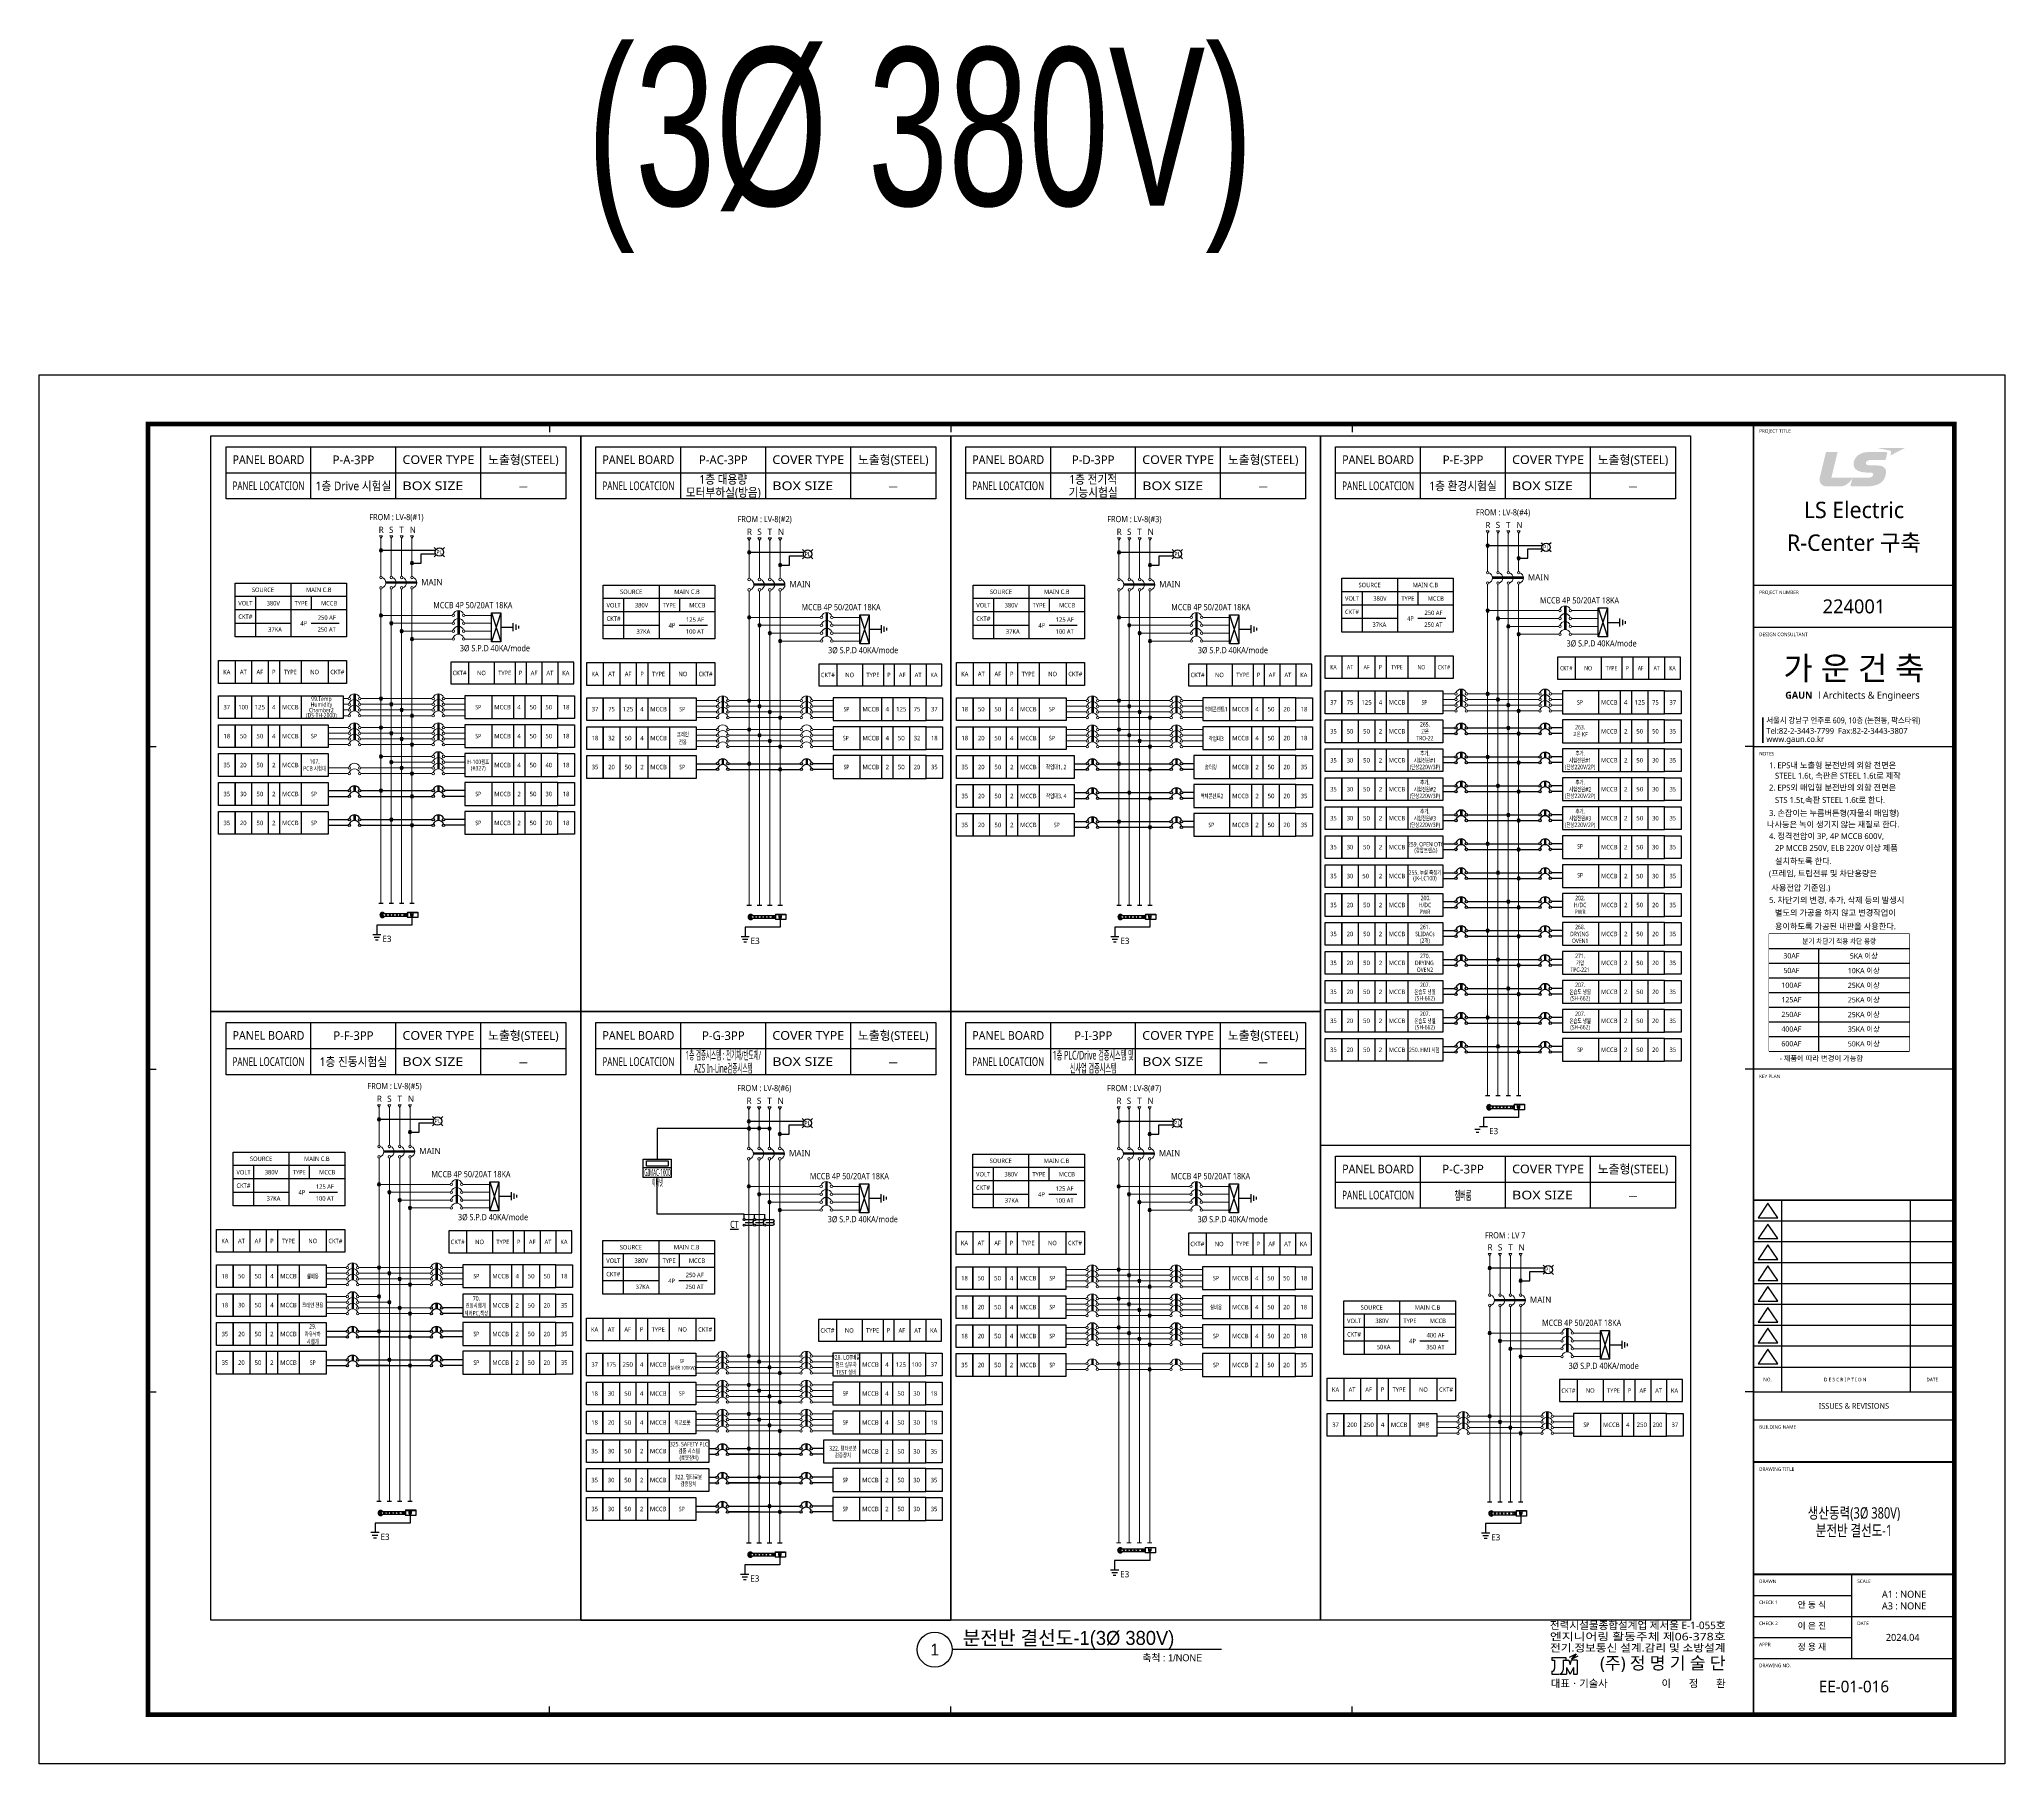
# Model space of a CAD drawing. Header units: millimetres. Extents: x 0 to 1009200, y -237600 to 28708.
# Drawn here: x 336400 to 504600, y -118800 to 28708 of the extents above; entities that cross this region are included whole.
import ezdxf
from ezdxf.enums import TextEntityAlignment as Align

# ---------------------------------------------------------------- set-up
doc = ezdxf.new("R2010")
doc.units = ezdxf.units.MM
doc.header["$LTSCALE"] = 1000
for name, color, linetype in [('A-SYM', 7, 'Continuous'), ('A-TITLE', 3, 'Continuous'), ('arch', 8, 'Continuous'), ('Layer 1', 7, 'Continuous'), ('S', 4, 'Continuous'), ('SYM', 3, 'Continuous'), ('TEXT', 3, 'Continuous'), ('XR-SHEET(통신)$0$WD-E$0$WD', 6, 'Continuous'), ('XR-SHEET-SHT', 5, 'Continuous'), ('XR-SHEET-TEXT', 3, 'Continuous')]:
    doc.layers.add(name, color=color, linetype=linetype)
doc.layers.add('XR-SHEET-TEMP', color=171, linetype='Continuous', plot=False)
doc.styles.add('DH', font='')
doc.styles.add('GHS', font='malgun.ttf')
doc.styles.add('XR-SHEET$0$XREF-Form$0$맑은고딕', font='malgun.ttf')
doc.styles.add('XR-SHEET(통신)$0$WD-E$0$GHS', font='malgun.ttf')
doc.styles.add('맑은고딕', font='malgun.ttf')
doc.styles.add('맑은고딕B', font='malgunbd.ttf')
doc.styles.get('DH').set_extended_font_data('Dotum')

# ---------------------------------------------------------------- blocks, each defined once
blk = doc.blocks.new('A$C73120EFD')
at = {"layer": 'XR-SHEET(통신)$0$WD-E$0$WD', "color": 4}
for p, q in [((-27546, 7102), (-27546, 6933)), ((-27546, 7102), (-26702, 7102)), ((-26702, 7102), (-26702, 6933)), ((-26494, 7105), (-26082, 7309)), ((-26165, 7268), (-26370, 6991)), ((-26370, 6991), (-25958, 7194)), ((-26370, 6991), (-26257, 7073)), ((-26349, 7019), (-26236, 7101)), ((-26328, 7047), (-26215, 7129)), ((-26308, 7075), (-26194, 7157)), ((-26082, 7309), (-26288, 7031)), ((-26287, 7103), (-26173, 7186)), ((-26266, 7131), (-26153, 7214)), ((-26245, 7160), (-26132, 7242)), ((-26224, 7188), (-26111, 7270)), ((-26203, 7216), (-26090, 7298)), ((-26183, 7244), (-26117, 7292)), ((-27546, 6933), (-27377, 6933)), ((-27546, 6273), (-27546, 6105)), ((-27546, 6273), (-27538, 6273)), ((-27546, 6105), (-27124, 6105)), ((-27377, 6933), (-27377, 6434)), ((-27052, 6115), (-27052, 6105)), ((-27052, 6105), (-26660, 6105)), ((-26871, 6933), (-26871, 6358)), ((-26871, 6933), (-26534, 6933)), ((-26660, 6490), (-26449, 6105)), ((-26660, 6490), (-26660, 6105)), ((-26534, 6933), (-26449, 6680)), ((-26449, 6680), (-26365, 6933)), ((-26238, 6490), (-26449, 6105)), ((-26027, 6933), (-26365, 6933)), ((-26314, 7018), (-26278, 7045)), ((-26238, 6490), (-26238, 6105)), ((-26238, 6105), (-26027, 6105)), ((-26027, 6933), (-26027, 6105))]:
    blk.add_line(p, q, dxfattribs=at)
for centre, radius in [((-27538, 6434), 160), ((-27124, 6358), 253)]:
    blk.add_arc(centre, radius, 270, 0, dxfattribs=at)
at = {"layer": 'XR-SHEET(통신)$0$WD-E$0$WD', "color": 4, "style": 'XR-SHEET(통신)$0$WD-E$0$GHS'}
for s, width, p, p2 in [('전력시설물종합설계업 제서울 E-1-055호', 0.91927, (-27655, 8791), (-17155, 8791)), ('엔지니어링 활동주체 제06-378호', 1.128043, (-27655, 8118), (-17155, 8118)), ('전기.정보통신 설계.감리 및 소방설계', 1.016896, (-27655, 7445), (-17155, 7445))]:
    blk.add_text(s, height=450, dxfattribs=dict(at, width=width)).set_placement(p, p2, align=Align.FIT)
for s, height, p in [('(주) 정 명 기 술 단', 750, (-17155, 6387)), ('이       정       환', 450, (-17155, 5315))]:
    blk.add_text(s, height=height, dxfattribs=at).set_placement(p, align=Align.RIGHT)
blk.add_text('대표ㆍ기술사 ', height=450, dxfattribs=at).set_placement((-27597, 5315))
blk = doc.blocks.new('XR-SHEET$0$XREF-Form$0$xr-form$0$TITLE')
at = {"layer": 'XR-SHEET-TEXT', "color": 4, "style": '맑은고딕B'}
for tag, height, p in [('TITLE1', 6, (776, 116.69)), ('TITLE4', 6, (776, 111.7)), ('TITLE2', 6, (776, 107.09)), ('TITLE5', 6, (776, 102.09)), ('TITLE3', 6, (776, 97.38)), ('A0.00', 7, (775.56, 32.33))]:
    blk.add_attdef(tag, text='', height=height, dxfattribs=at).set_placement(p, align=Align.MIDDLE_CENTER)
at = {"layer": 'XR-SHEET-TEXT', "color": 3, "style": 'XR-SHEET$0$XREF-Form$0$맑은고딕'}
for tag, p in [('NAME-1', (752.37, 76.33)), ('NAME-2', (752.37, 67.33)), ('NAME-3', (752.37, 58.33)), ('NAME-4', (752.37, 49.33))]:
    blk.add_attdef(tag, text='', height=2.7, dxfattribs=at).set_placement(p, align=Align.MIDDLE_LEFT)
for tag, p in [('SCALE-A1', (796.39, 73.17)), ('SCALE-A3', (796.39, 68.31)), ('DATE', (797.36, 53.01))]:
    blk.add_attdef(tag, text='', height=3, dxfattribs=at).set_placement(p, align=Align.MIDDLE)
blk = doc.blocks.new('block 3')
at = {"true_color": 0xfa002d}
h = blk.add_hatch(color=240, dxfattribs=at)
h.dxf.hatch_style = 1
h.paths.add_polyline_path([(78.5, -138.2), (78.5, -138.2), (78.6, -138.2), (78.6, -138.2), (78.7, -138.1), (78.7, -138.1), (78.8, -138.1), (78.8, -138.1), (78.9, -138), (78.9, -138), (78.9, -138), (79, -138), (79, -138), (79.1, -137.9), (79.1, -137.9), (79.1, -137.9), (79.2, -137.9), (79.2, -137.9), (79.2, -137.8), (79.3, -137.8), (79.3, -137.8), (79.4, -137.8), (79.4, -137.8), (79.4, -137.8), (79.5, -137.7), (79.5, -137.7), (79.5, -137.7), (79.6, -137.7), (79.6, -137.7), (79.6, -137.7), (79.6, -137.6), (79.7, -137.6), (79.7, -137.6), (79.7, -137.6), (79.7, -137.6), (79.8, -137.6), (79.8, -137.6), (79.8, -137.6), (79.8, -137.5), (79.9, -137.5), (79.9, -137.5), (79.9, -137.5), (79.9, -137.5), (80, -137.5), (80, -137.5), (80, -137.5), (80, -137.5), (80, -137.4), (80, -137.4), (80.1, -137.4), (80.1, -137.4), (80.1, -137.4), (80.1, -137.4), (80.1, -137.4), (80.2, -137.4), (80.2, -137.4), (80.2, -137.4), (80.2, -137.4), (80.2, -137.4), (80.2, -137.4), (80.2, -137.4), (80.2, -137.4), (80.2, -137.4), (80.1, -137.4), (80.1, -137.4), (80.1, -137.4), (80.1, -137.4), (80.1, -137.4), (80.1, -137.4), (80.1, -137.4), (80.1, -137.4), (80.1, -137.4), (80.1, -137.4), (80.1, -137.4), (80.1, -137.4), (80.1, -137.4), (80.1, -137.4), (80, -137.4), (80, -137.4), (80, -137.4), (80, -137.4), (80, -137.4), (80, -137.4), (80, -137.4), (80, -137.4), (80, -137.4), (79.9, -137.4), (79.9, -137.4), (79.9, -137.4), (79.9, -137.4), (79.9, -137.4), (79.9, -137.4), (79.9, -137.4), (79.8, -137.4), (79.8, -137.4), (79.8, -137.4), (79.8, -137.4), (79.8, -137.4), (79.7, -137.4), (79.7, -137.4), (79.7, -137.4), (79.7, -137.4), (79.7, -137.4), (79.6, -137.4), (79.6, -137.4), (79.6, -137.4), (79.6, -137.4), (79.6, -137.4), (79.5, -137.4), (79.5, -137.4), (79.5, -137.4), (79.5, -137.4), (79.5, -137.4), (79.4, -137.4), (79.4, -137.4), (79.4, -137.4), (79.4, -137.4), (79.3, -137.4), (79.3, -137.4), (79.3, -137.4), (79.2, -137.4), (79.2, -137.4), (79.2, -137.4), (79.2, -137.4), (79.1, -137.4), (79.1, -137.4), (79.1, -137.4), (79.1, -137.4), (79, -137.4), (79, -137.4), (79, -137.4), (78.9, -137.4), (78.9, -137.4), (78.9, -137.4), (78.8, -137.4), (78.8, -137.4), (78.8, -137.4), (78.8, -137.4), (78.7, -137.4), (78.7, -137.4), (78.7, -137.4), (78.6, -137.4), (78.6, -137.4), (78.6, -137.4), (78.5, -137.4), (78.5, -137.4), (78.4, -137.4), (78.4, -137.4), (78.4, -137.4), (78.3, -137.4), (78.3, -137.4), (78.3, -137.4), (78.2, -137.4), (78.2, -137.4), (78.2, -137.4), (78.1, -137.4), (78.1, -137.4), (78, -137.4), (78, -137.4), (78, -137.4), (77.9, -137.4), (77.9, -137.4), (77.9, -137.4), (77.8, -137.4), (77.8, -137.4), (77.7, -137.4), (77.7, -137.4), (77.7, -137.4), (77.6, -137.4), (77.6, -137.4), (77.5, -137.4), (77.5, -137.4), (77.5, -137.4), (77.4, -137.4), (77.4, -137.4), (77.3, -137.4), (77.3, -137.4), (77.2, -137.4), (77.2, -137.4), (77.2, -137.4), (77.1, -137.4), (77.1, -137.4), (77, -137.4), (77, -137.4), (76.9, -137.4), (76.9, -137.4), (76.8, -137.4), (76.8, -137.4), (76.7, -137.4), (76.7, -137.4), (76.7, -137.4), (76.6, -137.4), (76.6, -137.4), (76.5, -137.4), (76.5, -137.4), (76.4, -137.4), (76.4, -137.4), (76.3, -137.4), (76.3, -137.4), (76.2, -137.4), (76.2, -137.4), (76.1, -137.4), (76.1, -137.4), (76, -137.4), (76, -137.4), (75.9, -137.4), (75.9, -137.4), (75.8, -137.4), (75.8, -137.4), (75.7, -137.4), (75.7, -137.4), (75.6, -137.4), (75.6, -137.4), (75.5, -137.4), (75.5, -137.4), (75.4, -137.4), (75.4, -137.4), (75.3, -137.4), (75.3, -137.4), (75.2, -137.4), (75.2, -137.4), (75.1, -137.4), (75.1, -137.4), (75, -137.4), (75, -137.4), (74.9, -137.4), (74.9, -137.4), (74.8, -137.4), (74.8, -137.4), (74.7, -137.4), (74.7, -137.4), (74.6, -137.4), (74.6, -137.4), (74.5, -137.4), (74.4, -137.4), (74.3, -137.4), (74.2, -137.4), (74.1, -137.4), (74, -137.4), (73.9, -137.4), (73.8, -137.4), (73.7, -137.4), (73.6, -137.4), (73.5, -137.4), (73.3, -137.4), (73.2, -137.4), (73.1, -137.4), (73, -137.4), (72.9, -137.4), (72.8, -137.4), (72.7, -137.4), (72.5, -137.4), (72.4, -137.4), (72.3, -137.4), (72.2, -137.4), (72.1, -137.4), (72, -137.4), (71.9, -137.4), (71.7, -137.4), (71.6, -137.4), (71.5, -137.4), (71.4, -137.4), (71.3, -137.4), (71, -137.4), (70.8, -137.4), (70.6, -137.4), (70.1, -137.4), (69.6, -137.4), (69.4, -137.4), (69.1, -137.4), (68.9, -137.4), (68.8, -137.4), (68.7, -137.4), (68.6, -137.4), (68.4, -137.4), (68.3, -137.4), (68.2, -137.4), (68.1, -137.4), (68, -137.4), (67.9, -137.4), (67.7, -137.4), (67.6, -137.4), (67.5, -137.4), (67.4, -137.4), (67.3, -137.4), (67.2, -137.4), (67.1, -137.4), (67, -137.4), (66.8, -137.4), (66.7, -137.4), (66.6, -137.4), (66.5, -137.4), (66.4, -137.4), (66.3, -137.4), (66.2, -137.4), (66.1, -137.4), (66, -137.4), (65.8, -137.4), (65.7, -137.4), (65.7, -137.4), (65.6, -137.4), (65.6, -137.4), (65.5, -137.4), (65.5, -137.4), (65.4, -137.4), (65.4, -137.4), (65.3, -137.4), (65.3, -137.4), (65.2, -137.4), (65.2, -137.4), (65.1, -137.4), (65, -137.4), (65, -137.4), (64.9, -137.4), (64.9, -137.4), (64.8, -137.4), (64.8, -137.4), (64.7, -137.4), (64.7, -137.4), (64.6, -137.4), (64.6, -137.4), (64.5, -137.4), (64.5, -137.4), (64.4, -137.4), (64.4, -137.4), (64.3, -137.4), (64.3, -137.4), (64.2, -137.4), (64.2, -137.4), (64.1, -137.4), (64.1, -137.4), (64, -137.4), (64, -137.4), (63.9, -137.4), (63.9, -137.4), (63.9, -137.4), (63.8, -137.4), (63.8, -137.4), (63.7, -137.4), (63.7, -137.4), (63.6, -137.4), (63.6, -137.4), (63.5, -137.4), (63.5, -137.4), (63.4, -137.4), (63.4, -137.4), (63.3, -137.4), (63.3, -137.4), (63.3, -137.4), (63.2, -137.4), (63.2, -137.4), (63.1, -137.4), (63.1, -137.4), (63, -137.4), (63, -137.4), (62.9, -137.4), (62.9, -137.4), (62.9, -137.4), (62.8, -137.4), (62.8, -137.4), (62.7, -137.4), (62.7, -137.4), (62.7, -137.4), (62.6, -137.4), (62.6, -137.4), (62.5, -137.4), (62.5, -137.4), (62.4, -137.4), (62.4, -137.4), (62.4, -137.4), (62.3, -137.4), (62.3, -137.4), (62.2, -137.4), (62.2, -137.4), (62.2, -137.4), (62.1, -137.4), (62.1, -137.4), (62.1, -137.4), (62, -137.4), (62, -137.4), (61.9, -137.4), (61.9, -137.4), (61.9, -137.4), (61.8, -137.4), (61.8, -137.4), (61.8, -137.4), (61.7, -137.4), (61.7, -137.4), (61.7, -137.4), (61.6, -137.4), (61.6, -137.4), (61.6, -137.4), (61.5, -137.4), (61.5, -137.4), (61.5, -137.4), (61.4, -137.4), (61.4, -137.4), (61.4, -137.4), (61.3, -137.4), (61.3, -137.4), (61.3, -137.4), (61.2, -137.4), (61.2, -137.4), (61.2, -137.4), (61.2, -137.4), (61.1, -137.4), (61.1, -137.4), (61.1, -137.4), (61, -137.4), (61, -137.4), (61, -137.4), (61, -137.4), (60.9, -137.4), (60.9, -137.4), (60.9, -137.4), (60.9, -137.4), (60.8, -137.4), (60.8, -137.4), (60.8, -137.4), (60.8, -137.4), (60.7, -137.4), (60.7, -137.4), (60.7, -137.4), (60.7, -137.4), (60.6, -137.4), (60.6, -137.4), (60.6, -137.4), (60.6, -137.4), (60.6, -137.4), (60.5, -137.4), (60.5, -137.4), (60.5, -137.4), (60.5, -137.4), (60.5, -137.4), (60.4, -137.4), (60.4, -137.4), (60.4, -137.4), (60.4, -137.4), (60.4, -137.4), (60.3, -137.4), (60.3, -137.4), (60.3, -137.4), (60.3, -137.4), (60.3, -137.4), (60.3, -137.4), (60.3, -137.4), (60.2, -137.4), (60.2, -137.4), (60.2, -137.4), (60.2, -137.4), (60.2, -137.4), (60.2, -137.4), (60.2, -137.4), (60.2, -137.4), (60.1, -137.4), (60.1, -137.4), (60.1, -137.4), (60.1, -137.4), (60, -137.4), (60, -137.4), (60, -137.4), (60, -137.4), (60, -137.4), (60, -137.4), (60, -137.4), (60, -137.4), (60, -137.4), (60, -137.4), (60.1, -137.4), (60.1, -137.4), (60.1, -137.4), (60.1, -137.4), (60.1, -137.4), (60.1, -137.4), (60.1, -137.4), (60.1, -137.4), (60.1, -137.4), (60.2, -137.4), (60.2, -137.4), (60.2, -137.4), (60.2, -137.4), (60.2, -137.4), (60.2, -137.4), (60.2, -137.4), (60.3, -137.4), (60.3, -137.4), (60.3, -137.4), (60.3, -137.4), (60.3, -137.4), (60.4, -137.4), (60.4, -137.4), (60.4, -137.5), (60.4, -137.5), (60.5, -137.5), (60.5, -137.5), (60.5, -137.5), (60.5, -137.5), (60.6, -137.5), (60.6, -137.5), (60.6, -137.5), (60.6, -137.5), (60.7, -137.5), (60.7, -137.5), (60.7, -137.5), (60.8, -137.5), (60.8, -137.5), (60.8, -137.5), (60.9, -137.5), (60.9, -137.6), (60.9, -137.6), (61, -137.6), (61, -137.6), (61, -137.6), (61.1, -137.6), (61.1, -137.6), (61.1, -137.6), (61.2, -137.6), (61.2, -137.6), (61.2, -137.6), (61.3, -137.6), (61.3, -137.6), (61.4, -137.6), (61.4, -137.7), (61.4, -137.7), (61.5, -137.7), (61.5, -137.7), (61.6, -137.7), (61.6, -137.7), (61.6, -137.7), (61.7, -137.7), (61.7, -137.7), (61.8, -137.7), (61.8, -137.7), (61.8, -137.7), (61.9, -137.8), (61.9, -137.8), (62, -137.8), (62, -137.8), (62.1, -137.8), (62.1, -137.8), (62.2, -137.8), (62.2, -137.8), (62.2, -137.8), (62.3, -137.8), (62.4, -137.9), (62.5, -137.9), (62.6, -137.9), (62.7, -137.9), (62.8, -137.9), (62.9, -138), (63, -138), (63.1, -138), (63.2, -138), (63.3, -138), (63.4, -138.1), (63.5, -138.1), (63.6, -138.1), (63.7, -138.1), (63.8, -138.2), (63.9, -138.2), (64.1, -138.2), (64.3, -138.2), (64.5, -138.3), (64.9, -138.4), (65.1, -138.4), (65.3, -138.5), (65.5, -138.5), (65.6, -138.5), (65.8, -138.5), (65.9, -138.6), (66, -138.6), (66.1, -138.6), (66.2, -138.6), (66.3, -138.6), (66.4, -138.7), (66.5, -138.7), (66.6, -138.7), (66.7, -138.7), (66.8, -138.7), (66.9, -138.8), (67, -138.8), (67.1, -138.8), (67.2, -138.8), (67.3, -138.8), (67.3, -138.9), (67.4, -138.9), (67.4, -138.9), (67.5, -138.9), (67.5, -138.9), (67.6, -138.9), (67.6, -138.9), (67.7, -138.9), (67.7, -138.9), (67.7, -138.9), (67.8, -139), (67.8, -139), (67.9, -139), (67.9, -139), (68, -139), (68, -139), (68, -139), (68.1, -139), (68.1, -139), (68.2, -139), (68.2, -139), (68.2, -139), (68.3, -139.1), (68.3, -139.1), (68.4, -139.1), (68.4, -139.1), (68.4, -139.1), (68.5, -139.1), (68.5, -139.1), (68.5, -139.1), (68.6, -139.1), (68.6, -139.1), (68.6, -139.1), (68.7, -139.1), (68.7, -139.1), (68.7, -139.1), (68.8, -139.2), (68.8, -139.2), (68.8, -139.2), (68.9, -139.2), (68.9, -139.2), (68.9, -139.2), (68.9, -139.2), (69, -139.2), (69, -139.2), (69, -139.2), (69.1, -139.2), (69.1, -139.2), (69.1, -139.2), (69.1, -139.2), (69.2, -139.2), (69.2, -139.2), (69.2, -139.2), (69.2, -139.2), (69.2, -139.3), (69.3, -139.3), (69.3, -139.3), (69.3, -139.3), (69.3, -139.3), (69.3, -139.3), (69.4, -139.3), (69.4, -139.3), (69.4, -139.3), (69.4, -139.3), (69.4, -139.3), (69.4, -139.3), (69.5, -139.3), (69.5, -139.3), (69.5, -139.3), (69.5, -139.3), (69.7, -139.3), (69.8, -139.4), (69.9, -139.4), (70, -139.5), (70.1, -139.5), (70.2, -139.6), (70.3, -139.8), (70.4, -139.9), (70.4, -140), (70.4, -140.1), (70.4, -140.2), (70.4, -140.3), (70.3, -140.4), (70.3, -140.5), (70.3, -140.5), (70.3, -140.5), (70.3, -140.6), (70.3, -140.7), (70.3, -140.8), (70.2, -140.8), (70.2, -140.9), (70.2, -141), (70.2, -141.1), (70.2, -141.2), (70.1, -141.4), (70.1, -141.6), (70, -141.8), (70, -141.9), (70, -141.9), (70, -142), (69.9, -142.1), (69.9, -142.2), (69.9, -142.3), (69.9, -142.3), (69.9, -142.4), (69.9, -142.4), (69.9, -142.5), (69.8, -142.5), (69.8, -142.5), (69.8, -142.6), (69.8, -142.6), (69.8, -142.6), (69.8, -142.7), (69.8, -142.7), (69.8, -142.7), (69.8, -142.7), (69.8, -142.7), (69.8, -142.7), (69.8, -142.7), (69.8, -142.7), (69.8, -142.7), (69.8, -142.7), (69.8, -142.7), (69.8, -142.7), (69.8, -142.7), (69.8, -142.7), (69.8, -142.7), (69.8, -142.7), (69.8, -142.7), (69.8, -142.7), (69.8, -142.7), (69.8, -142.7), (69.8, -142.7), (69.9, -142.7), (69.9, -142.7), (69.9, -142.7), (69.9, -142.7), (69.9, -142.7), (69.9, -142.7), (69.9, -142.7), (69.9, -142.6), (69.9, -142.6), (69.9, -142.6), (69.9, -142.6), (69.9, -142.6), (69.9, -142.6), (70, -142.6), (70, -142.6), (70, -142.6), (70, -142.6), (70, -142.6), (70.1, -142.6), (70.1, -142.6), (70.1, -142.5), (70.1, -142.5), (70.1, -142.5), (70.2, -142.5), (70.2, -142.5), (70.2, -142.5), (70.2, -142.5), (70.3, -142.5), (70.3, -142.4), (70.3, -142.4), (70.4, -142.4), (70.4, -142.4), (70.4, -142.4), (70.4, -142.4), (70.5, -142.3), (70.5, -142.3), (70.5, -142.3), (70.6, -142.3), (70.6, -142.3), (70.6, -142.3), (70.7, -142.2), (70.7, -142.2), (70.8, -142.2), (70.8, -142.2), (70.8, -142.2), (70.9, -142.1), (70.9, -142.1), (70.9, -142.1), (71, -142.1), (71, -142.1), (71.1, -142), (71.1, -142), (71.2, -142), (71.2, -142), (71.2, -142), (71.3, -141.9), (71.3, -141.9), (71.4, -141.9), (71.4, -141.9), (71.5, -141.8), (71.5, -141.8), (71.6, -141.8), (71.6, -141.8), (71.7, -141.7), (71.7, -141.7), (71.8, -141.7), (71.8, -141.7), (71.8, -141.6), (71.9, -141.6), (71.9, -141.6), (72, -141.6), (72.1, -141.5), (72.1, -141.5), (72.2, -141.5), (72.2, -141.5), (72.3, -141.4), (72.3, -141.4), (72.4, -141.4), (72.4, -141.4), (72.5, -141.3), (72.5, -141.3), (72.6, -141.3), (72.6, -141.2), (72.7, -141.2), (72.7, -141.2), (72.8, -141.2), (72.9, -141.1), (72.9, -141.1), (73, -141.1), (73, -141), (73.1, -141), (73.1, -141), (73.2, -141), (73.3, -140.9), (73.3, -140.9), (73.4, -140.8), (73.5, -140.8), (73.7, -140.7), (73.8, -140.7), (73.9, -140.6), (74, -140.5), (74.1, -140.5), (74.3, -140.4), (74.4, -140.3), (74.5, -140.3), (74.7, -140.2), (75, -140), (75.2, -139.9), (75.5, -139.8), (75.6, -139.7), (75.7, -139.7), (75.8, -139.6), (76, -139.5), (76.1, -139.5), (76.2, -139.4), (76.3, -139.4), (76.4, -139.3), (76.5, -139.2), (76.7, -139.2), (76.7, -139.1), (76.8, -139.1), (76.8, -139.1), (76.9, -139.1), (76.9, -139), (77, -139), (77.1, -139), (77.1, -138.9), (77.2, -138.9), (77.2, -138.9), (77.3, -138.9), (77.3, -138.8), (77.4, -138.8), (77.4, -138.8), (77.5, -138.7), (77.6, -138.7), (77.6, -138.7), (77.7, -138.7), (77.7, -138.6), (77.8, -138.6), (77.8, -138.6), (77.9, -138.6), (77.9, -138.5), (78, -138.5), (78, -138.5), (78.1, -138.4), (78.1, -138.4), (78.2, -138.4), (78.2, -138.4), (78.3, -138.3), (78.3, -138.3), (78.4, -138.3), (78.4, -138.3), (78.5, -138.3)])
at = {"true_color": 0x0a1e5a}
h = blk.add_hatch(color=158, dxfattribs=at)
h.dxf.hatch_style = 1
h.paths.add_polyline_path([(66.6, -155.7), (66.6, -155.5), (66.6, -155.4), (66.6, -155.3), (66.6, -155.2), (66.6, -155), (66.6, -154.9), (66.6, -154.8), (66.6, -154.7), (66.6, -154.6), (66.6, -154.6), (66.7, -154.5), (66.7, -154.4), (66.7, -154.4), (66.7, -154.3), (66.6, -154.2), (66.6, -154.2), (66.6, -154.1), (66.6, -154), (66.6, -154), (66.6, -153.9), (66.6, -153.8), (66.6, -153.8), (66.6, -153.7), (66.6, -153.6), (66.6, -153.6), (66.6, -153.5), (66.6, -153.5), (66.6, -153.4), (66.5, -153.3), (66.5, -153.3), (66.5, -153.2), (66.5, -153.1), (66.5, -153.1), (66.5, -153), (66.4, -153), (66.4, -152.9), (66.4, -152.8), (66.4, -152.8), (66.4, -152.7), (66.3, -152.7), (66.3, -152.6), (66.3, -152.6), (66.3, -152.5), (66.2, -152.5), (66.2, -152.4), (66.2, -152.3), (66.2, -152.3), (66.1, -152.2), (66.1, -152.2), (66.1, -152.1), (66, -152.1), (66, -152), (66, -152), (65.9, -151.9), (65.9, -151.9), (65.8, -151.8), (65.8, -151.8), (65.8, -151.7), (65.7, -151.7), (65.7, -151.6), (65.6, -151.6), (65.6, -151.5), (65.6, -151.5), (65.5, -151.5), (65.5, -151.4), (65.4, -151.4), (65.4, -151.3), (65.3, -151.3), (65.3, -151.2), (65.2, -151.2), (65.2, -151.2), (65.1, -151.1), (65.1, -151.1), (65, -151), (64.9, -151), (64.9, -151), (64.8, -150.9), (64.8, -150.9), (64.7, -150.9), (64.6, -150.8), (64.6, -150.8), (64.5, -150.7), (64.5, -150.7), (64.4, -150.7), (64.3, -150.6), (64.2, -150.6), (64.2, -150.6), (64.1, -150.6), (64, -150.5), (64, -150.5), (63.9, -150.5), (63.8, -150.4), (63.7, -150.4), (63.7, -150.4), (63.6, -150.3), (63.5, -150.3), (63.4, -150.3), (63.3, -150.3), (63.3, -150.2), (63.2, -150.2), (63.1, -150.2), (63, -150.2), (62.9, -150.2), (62.8, -150.1), (62.7, -150.1), (62.6, -150.1), (62.6, -150.1), (62.5, -150.1), (62.4, -150), (62.3, -150), (62.2, -150), (62.1, -150), (62, -150), (61.9, -150), (61.8, -149.9), (61.7, -149.9), (61.6, -149.9), (61.5, -149.9), (61.4, -149.9), (61.2, -149.9), (61.1, -149.9), (61, -149.9), (60.9, -149.9), (60.8, -149.8), (60.7, -149.8), (60.6, -149.8), (60.5, -149.8), (60.3, -149.8), (60.2, -149.8), (60.1, -149.8), (60, -149.8), (59.9, -149.8), (59.7, -149.8), (59.6, -149.8), (59.5, -149.8), (59.5, -149.8), (59.5, -149.8), (59.5, -149.8), (59.5, -149.8), (59.5, -149.8), (59.5, -149.8), (59.4, -149.8), (59.4, -149.8), (59.4, -149.8), (59.4, -149.8), (59.4, -149.8), (59.4, -149.8), (59.4, -149.8), (59.3, -149.8), (59.3, -149.8), (59.3, -149.8), (59.3, -149.8), (59.3, -149.8), (59.2, -149.8), (59.2, -149.8), (59.2, -149.8), (59.2, -149.8), (59.1, -149.8), (59.1, -149.8), (59.1, -149.8), (59, -149.8), (59, -149.8), (59, -149.8), (58.9, -149.8), (58.9, -149.8), (58.9, -149.8), (58.8, -149.8), (58.8, -149.8), (58.8, -149.8), (58.7, -149.8), (58.7, -149.8), (58.6, -149.8), (58.5, -149.8), (58.4, -149.8), (58.3, -149.8), (58.3, -149.8), (58.2, -149.8), (58.1, -149.8), (58, -149.8), (57.9, -149.8), (57.8, -149.8), (57.6, -149.8), (57.4, -149.8), (57.2, -149.8), (57, -149.8), (56.9, -149.8), (56.8, -149.8), (56.7, -149.8), (56.6, -149.8), (56.5, -149.8), (56.5, -149.8), (56.4, -149.8), (56.3, -149.8), (56.2, -149.8), (56.1, -149.8), (56.1, -149.8), (56, -149.8), (56, -149.8), (56, -149.8), (55.9, -149.8), (55.9, -149.8), (55.9, -149.8), (55.8, -149.8), (55.8, -149.8), (55.8, -149.8), (55.7, -149.8), (55.7, -149.8), (55.7, -149.8), (55.7, -149.8), (55.6, -149.8), (55.6, -149.8), (55.6, -149.8), (55.5, -149.8), (55.5, -149.8), (55.5, -149.8), (55.5, -149.8), (55.5, -149.8), (55.4, -149.8), (55.4, -149.8), (55.4, -149.8), (55.4, -149.8), (55.4, -149.8), (55.4, -149.8), (55.4, -149.8), (55.4, -149.8), (55.3, -149.8), (55.3, -149.8), (55.3, -149.8), (55.3, -149.8), (55.3, -149.8), (55.2, -149.8), (55, -149.8), (54.7, -149.8), (54.4, -149.7), (54.2, -149.7), (53.9, -149.6), (53.7, -149.6), (53.4, -149.5), (53.2, -149.4), (53, -149.3), (52.8, -149.1), (52.7, -149), (52.6, -148.9), (52.5, -148.8), (52.5, -148.7), (52.4, -148.5), (52.4, -148.4), (52.3, -148.2), (52.3, -148.1), (52.3, -147.9), (52.4, -147.7), (52.4, -147.6), (52.5, -147.4), (52.6, -147.3), (52.7, -147.1), (52.9, -147), (53, -146.8), (53.2, -146.7), (53.3, -146.6), (53.4, -146.6), (53.5, -146.5), (53.7, -146.4), (53.8, -146.3), (54, -146.3), (54.1, -146.2), (54.3, -146.2), (54.4, -146.1), (54.6, -146.1), (54.8, -146), (55, -146), (55.2, -145.9), (55.4, -145.9), (55.5, -145.9), (55.7, -145.9), (55.9, -145.9), (56.1, -145.9), (56.2, -145.9), (56.2, -145.9), (56.2, -145.9), (56.2, -145.9), (56.2, -145.9), (56.2, -145.9), (56.2, -145.9), (56.3, -145.9), (56.3, -145.9), (56.3, -145.9), (56.3, -145.9), (56.3, -145.9), (56.3, -145.9), (56.3, -145.9), (56.3, -145.9), (56.4, -145.9), (56.4, -145.9), (56.4, -145.9), (56.4, -145.9), (56.4, -145.9), (56.4, -145.9), (56.5, -145.9), (56.5, -145.9), (56.5, -145.9), (56.5, -145.9), (56.5, -145.9), (56.6, -145.9), (56.6, -145.9), (56.6, -145.9), (56.6, -145.9), (56.7, -145.9), (56.7, -145.9), (56.7, -145.9), (56.8, -145.9), (56.8, -145.9), (56.8, -145.9), (56.8, -145.9), (56.9, -145.9), (56.9, -145.9), (56.9, -145.9), (57, -145.9), (57, -145.9), (57, -145.9), (57.1, -145.9), (57.1, -145.9), (57.1, -145.9), (57.2, -145.9), (57.2, -145.9), (57.3, -145.9), (57.3, -145.9), (57.3, -145.9), (57.4, -145.9), (57.4, -145.9), (57.5, -145.9), (57.5, -145.9), (57.5, -145.9), (57.6, -145.9), (57.6, -145.9), (57.7, -145.9), (57.7, -145.9), (57.7, -145.9), (57.8, -145.9), (57.8, -145.9), (57.9, -145.9), (57.9, -145.9), (58, -145.9), (58, -145.9), (58.1, -145.9), (58.1, -145.9), (58.2, -145.9), (58.2, -145.9), (58.3, -145.9), (58.3, -145.9), (58.4, -145.9), (58.4, -145.9), (58.5, -145.9), (58.5, -145.9), (58.6, -145.9), (58.6, -145.9), (58.7, -145.9), (58.7, -145.9), (58.8, -145.9), (58.8, -145.9), (58.9, -145.9), (58.9, -145.9), (59, -145.9), (59, -145.9), (59.1, -145.9), (59.2, -145.9), (59.3, -145.9), (59.4, -145.9), (59.5, -145.9), (59.6, -145.9), (59.8, -145.9), (59.9, -145.9), (60, -145.9), (60.1, -145.9), (60.2, -145.9), (60.3, -145.9), (60.4, -145.9), (60.6, -145.9), (60.7, -145.9), (60.8, -145.9), (61, -145.9), (61.3, -145.9), (61.5, -145.9), (61.7, -145.9), (61.9, -145.9), (62, -145.9), (62.1, -145.9), (62.2, -145.9), (62.3, -145.9), (62.5, -145.9), (62.6, -145.9), (62.7, -145.9), (62.8, -145.9), (62.9, -145.9), (63, -145.9), (63.1, -145.9), (63.2, -145.9), (63.4, -145.9), (63.5, -145.9), (63.5, -145.9), (63.6, -145.9), (63.6, -145.9), (63.7, -145.9), (63.7, -145.9), (63.8, -145.9), (63.8, -145.9), (63.9, -145.9), (63.9, -145.9), (64, -145.9), (64, -145.9), (64.1, -145.9), (64.1, -145.9), (64.2, -145.9), (64.2, -145.9), (64.3, -145.9), (64.3, -145.9), (64.4, -145.9), (64.4, -145.9), (64.5, -145.9), (64.5, -145.9), (64.6, -145.9), (64.6, -145.9), (64.7, -145.9), (64.7, -145.9), (64.8, -145.9), (64.8, -145.9), (64.8, -145.9), (64.9, -145.9), (64.9, -145.9), (65, -145.9), (65, -145.9), (65.1, -145.9), (65.1, -145.9), (65.1, -145.9), (65.2, -145.9), (65.2, -145.9), (65.3, -145.9), (65.3, -145.9), (65.3, -145.9), (65.4, -145.9), (65.4, -145.9), (65.4, -145.9), (65.5, -145.9), (65.5, -145.9), (65.5, -145.9), (65.6, -145.9), (65.6, -145.9), (65.6, -145.9), (65.7, -145.9), (65.7, -145.9), (65.7, -145.9), (65.8, -145.9), (65.8, -145.9), (65.8, -145.9), (65.8, -145.9), (65.9, -145.9), (65.9, -145.9), (65.9, -145.9), (66, -145.9), (66, -145.9), (66, -145.9), (66, -145.9), (66, -145.9), (66.1, -145.9), (66.1, -145.9), (66.1, -145.9), (66.1, -145.9), (66.1, -145.9), (66.2, -145.9), (66.2, -145.9), (66.3, -145.9), (66.3, -145.9), (66.3, -145.9), (66.3, -145.9), (66.3, -145.9), (66.3, -145.9), (66.3, -145.8), (66.3, -145.8), (66.3, -145.8), (66.4, -145.8), (66.4, -145.8), (66.4, -145.8), (66.4, -145.8), (66.4, -145.8), (66.4, -145.7), (66.4, -145.7), (66.4, -145.7), (66.4, -145.7), (66.4, -145.7), (66.4, -145.7), (66.4, -145.6), (66.4, -145.6), (66.4, -145.6), (66.4, -145.6), (66.4, -145.5), (66.4, -145.5), (66.4, -145.5), (66.4, -145.5), (66.4, -145.4), (66.5, -145.4), (66.5, -145.4), (66.5, -145.3), (66.5, -145.3), (66.5, -145.2), (66.5, -145.2), (66.5, -145.1), (66.5, -145), (66.6, -144.9), (66.6, -144.9), (66.6, -144.8), (66.6, -144.7), (66.6, -144.6), (66.7, -144.5), (66.7, -144.5), (66.7, -144.4), (66.7, -144.3), (66.8, -144.2), (66.8, -144), (66.8, -143.8), (66.9, -143.6), (66.9, -143.4), (67, -143.3), (67, -143.2), (67, -143.1), (67.1, -143), (67.1, -142.9), (67.1, -142.8), (67.1, -142.7), (67.1, -142.6), (67.2, -142.6), (67.2, -142.5), (67.2, -142.4), (67.2, -142.3), (67.2, -142.2), (67.3, -142.2), (67.3, -142), (67.3, -142), (67.3, -141.9), (67.3, -141.9), (67.3, -141.8), (67.3, -141.8), (67.4, -141.8), (67.4, -141.7), (67.4, -141.7), (67.4, -141.7), (67.4, -141.7), (67.4, -141.7), (67.4, -141.6), (67.4, -141.6), (67.4, -141.6), (67.4, -141.6), (67.4, -141.5), (67.4, -141.4), (67.4, -141.3), (67.5, -141.3), (67.5, -141.2), (67.5, -141.1), (67.5, -141.1), (67.5, -141), (67.5, -140.9), (67.5, -140.9), (67.5, -140.8), (67.4, -140.8), (67.4, -140.7), (67.4, -140.7), (67.4, -140.7), (67.4, -140.6), (67.3, -140.6), (67.3, -140.6), (67.3, -140.5), (67.2, -140.5), (67.2, -140.5), (67.2, -140.5), (67.1, -140.4), (67.1, -140.4), (67, -140.4), (66.9, -140.4), (66.8, -140.4), (66.7, -140.4), (66.7, -140.4), (66.7, -140.4), (66.7, -140.4), (66.7, -140.4), (66.7, -140.4), (66.7, -140.4), (66.6, -140.4), (66.6, -140.4), (66.6, -140.4), (66.6, -140.4), (66.6, -140.4), (66.6, -140.4), (66.6, -140.4), (66.6, -140.4), (66.6, -140.4), (66.6, -140.4), (66.6, -140.4), (66.6, -140.4), (66.6, -140.4), (66.6, -140.4), (66.6, -140.4), (66.6, -140.4), (66.6, -140.4), (66.6, -140.4), (66.6, -140.4), (66.6, -140.4), (66.6, -140.4), (66.5, -140.4), (66.5, -140.4), (66.5, -140.4), (66.5, -140.4), (66.5, -140.4), (66.5, -140.4), (66.5, -140.4), (66.5, -140.4), (66.5, -140.4), (66.5, -140.4), (66.5, -140.4), (66.4, -140.4), (66.4, -140.4), (66.4, -140.4), (66.4, -140.4), (66.4, -140.4), (66.4, -140.4), (66.4, -140.4), (66.4, -140.4), (66.4, -140.4), (66.3, -140.4), (66.3, -140.4), (66.3, -140.4), (66.3, -140.4), (66.3, -140.4), (66.3, -140.4), (66.3, -140.4), (66.3, -140.4), (66.2, -140.4), (66.2, -140.4), (66.2, -140.4), (66.2, -140.4), (66.2, -140.4), (66.2, -140.4), (66.1, -140.4), (66.1, -140.4), (66.1, -140.4), (66, -140.4), (66, -140.4), (65.9, -140.4), (65.9, -140.4), (65.9, -140.4), (65.8, -140.4), (65.8, -140.4), (65.8, -140.4), (65.7, -140.4), (65.7, -140.4), (65.6, -140.4), (65.6, -140.4), (65.5, -140.4), (65.5, -140.4), (65.5, -140.4), (65.4, -140.4), (65.4, -140.4), (65.3, -140.4), (65.3, -140.4), (65.2, -140.4), (65.2, -140.4), (65.1, -140.4), (65.1, -140.4), (65, -140.4), (65, -140.4), (64.9, -140.4), (64.9, -140.4), (64.8, -140.4), (64.8, -140.4), (64.7, -140.4), (64.6, -140.4), (64.6, -140.4), (64.5, -140.4), (64.5, -140.4), (64.4, -140.4), (64.4, -140.4), (64.3, -140.4), (64.2, -140.4), (64.2, -140.4), (64.1, -140.4), (64.1, -140.4), (64, -140.4), (63.9, -140.4), (63.9, -140.4), (63.8, -140.4), (63.8, -140.4), (63.7, -140.4), (63.6, -140.4), (63.6, -140.4), (63.5, -140.4), (63.4, -140.4), (63.4, -140.4), (63.3, -140.4), (63.2, -140.4), (63.2, -140.4), (63.1, -140.4), (63, -140.4), (63, -140.4), (62.9, -140.4), (62.8, -140.4), (62.8, -140.4), (62.7, -140.4), (62.6, -140.4), (62.6, -140.4), (62.5, -140.4), (62.4, -140.4), (62.3, -140.4), (62.3, -140.4), (62.2, -140.4), (62.1, -140.4), (62, -140.4), (61.9, -140.4), (61.7, -140.4), (61.6, -140.4), (61.4, -140.4), (61.3, -140.4), (61.1, -140.4), (61, -140.4), (60.7, -140.4), (60.4, -140.4), (60.1, -140.4), (59.8, -140.4), (59.7, -140.4), (59.5, -140.4), (59.4, -140.4), (59.2, -140.4), (59.1, -140.4), (58.9, -140.4), (58.8, -140.4), (58.7, -140.4), (58.6, -140.4), (58.5, -140.4), (58.4, -140.4), (58.4, -140.4), (58.3, -140.4), (58.2, -140.4), (58.2, -140.4), (58.1, -140.4), (58, -140.4), (58, -140.4), (57.9, -140.4), (57.8, -140.4), (57.8, -140.4), (57.7, -140.4), (57.6, -140.4), (57.6, -140.4), (57.5, -140.4), (57.4, -140.4), (57.4, -140.4), (57.3, -140.4), (57.2, -140.4), (57.2, -140.4), (57.1, -140.4), (57, -140.4), (57, -140.4), (56.9, -140.4), (56.9, -140.4), (56.8, -140.4), (56.7, -140.4), (56.7, -140.4), (56.6, -140.4), (56.5, -140.4), (56.5, -140.4), (56.4, -140.4), (56.4, -140.4), (56.3, -140.4), (56.3, -140.4), (56.2, -140.4), (56.1, -140.4), (56.1, -140.4), (56, -140.4), (56, -140.4), (55.9, -140.4), (55.9, -140.4), (55.8, -140.4), (55.8, -140.4), (55.7, -140.4), (55.7, -140.4), (55.6, -140.4), (55.6, -140.4), (55.5, -140.4), (55.5, -140.4), (55.4, -140.4), (55.4, -140.4), (55.3, -140.4), (55.3, -140.4), (55.2, -140.4), (55.2, -140.4), (55.2, -140.4), (55.1, -140.4), (55.1, -140.4), (55, -140.4), (55, -140.4), (55, -140.4), (54.9, -140.4), (54.9, -140.4), (54.8, -140.4), (54.8, -140.4), (54.8, -140.4), (54.7, -140.4), (54.7, -140.4), (54.7, -140.4), (54.6, -140.4), (54.6, -140.4), (54.6, -140.4), (54.6, -140.4), (54.6, -140.4), (54.6, -140.4), (54.5, -140.4), (54.5, -140.4), (54.5, -140.4), (54.5, -140.4), (54.5, -140.4), (54.5, -140.4), (54.5, -140.4), (54.4, -140.4), (54.4, -140.4), (54.4, -140.4), (54.4, -140.4), (54.4, -140.4), (54.4, -140.4), (54.4, -140.4), (54.4, -140.4), (54.4, -140.4), (54.3, -140.4), (54.3, -140.4), (54.3, -140.4), (54.3, -140.4), (54.3, -140.4), (54.3, -140.4), (54.3, -140.4), (54.1, -140.4), (54.1, -140.4), (54, -140.4), (53.9, -140.4), (53.8, -140.4), (53.7, -140.4), (53.6, -140.4), (53.5, -140.4), (53.5, -140.4), (53.4, -140.4), (53.3, -140.4), (53.2, -140.4), (53.1, -140.4), (53.1, -140.4), (53, -140.4), (52.9, -140.4), (52.8, -140.4), (52.7, -140.4), (52.7, -140.4), (52.6, -140.5), (52.5, -140.5), (52.4, -140.5), (52.3, -140.5), (52.3, -140.5), (52.2, -140.5), (52.1, -140.5), (52, -140.5), (52, -140.5), (51.9, -140.5), (51.8, -140.6), (51.7, -140.6), (51.7, -140.6), (51.6, -140.6), (51.5, -140.6), (51.4, -140.6), (51.4, -140.6), (51.3, -140.6), (51.2, -140.7), (51.2, -140.7), (51.1, -140.7), (51, -140.7), (50.9, -140.7), (50.9, -140.7), (50.8, -140.8), (50.7, -140.8), (50.7, -140.8), (50.6, -140.8), (50.5, -140.8), (50.5, -140.8), (50.4, -140.9), (50.3, -140.9), (50.3, -140.9), (50.2, -140.9), (50.1, -140.9), (50.1, -141), (50, -141), (49.9, -141), (49.9, -141), (49.8, -141), (49.7, -141.1), (49.7, -141.1), (49.6, -141.1), (49.5, -141.1), (49.5, -141.2), (49.4, -141.2), (49.4, -141.2), (49.3, -141.2), (49.2, -141.3), (49.2, -141.3), (49.1, -141.3), (49.1, -141.3), (49, -141.4), (48.9, -141.4), (48.9, -141.4), (48.8, -141.4), (48.8, -141.5), (48.7, -141.5), (48.6, -141.5), (48.6, -141.6), (48.5, -141.6), (48.5, -141.6), (48.4, -141.7), (48.2, -141.7), (48.1, -141.8), (48, -141.8), (47.9, -141.9), (47.8, -142), (47.7, -142), (47.6, -142.1), (47.5, -142.2), (47.4, -142.2), (47.3, -142.3), (47.2, -142.4), (47.1, -142.4), (47, -142.5), (46.9, -142.6), (46.8, -142.6), (46.7, -142.7), (46.6, -142.8), (46.6, -142.9), (46.5, -142.9), (46.4, -143), (46.3, -143.1), (46.2, -143.2), (46.1, -143.2), (46.1, -143.3), (46, -143.4), (45.9, -143.5), (45.8, -143.6), (45.8, -143.6), (45.7, -143.7), (45.6, -143.8), (45.5, -143.9), (45.5, -144), (45.4, -144), (45.3, -144.1), (45.3, -144.2), (45.2, -144.3), (45.1, -144.4), (45.1, -144.5), (45, -144.5), (45, -144.6), (44.9, -144.7), (44.8, -144.8), (44.8, -144.9), (44.7, -145), (44.7, -145.1), (44.6, -145.1), (44.6, -145.2), (44.5, -145.3), (44.5, -145.4), (44.4, -145.5), (44.4, -145.6), (44.3, -145.7), (44.3, -145.8), (44.3, -145.9), (44.2, -145.9), (44.2, -146), (44.1, -146.1), (44.1, -146.2), (44.1, -146.3), (44, -146.4), (44, -146.5), (44, -146.6), (43.9, -146.7), (43.9, -146.7), (43.9, -146.8), (43.9, -146.9), (43.8, -147), (43.8, -147.1), (43.8, -147.2), (43.8, -147.3), (43.8, -147.4), (43.7, -147.4), (43.7, -147.5), (43.7, -147.6), (43.7, -147.7), (43.7, -147.8), (43.7, -147.9), (43.6, -148), (43.6, -148), (43.6, -148.1), (43.6, -148.2), (43.6, -148.3), (43.6, -148.4), (43.6, -148.5), (43.6, -148.5), (43.6, -148.6), (43.6, -148.7), (43.6, -148.8), (43.6, -148.9), (43.6, -149), (43.6, -149), (43.6, -149.1), (43.6, -149.2), (43.6, -149.3), (43.6, -149.3), (43.6, -149.4), (43.7, -149.5), (43.7, -149.6), (43.7, -149.7), (43.7, -149.7), (43.7, -149.8), (43.7, -149.9), (43.7, -150), (43.8, -150), (43.8, -150.1), (43.8, -150.2), (43.8, -150.3), (43.8, -150.3), (43.9, -150.4), (43.9, -150.5), (43.9, -150.6), (43.9, -150.6), (44, -150.7), (44, -150.8), (44, -150.9), (44, -150.9), (44.1, -151), (44.1, -151.1), (44.1, -151.1), (44.2, -151.2), (44.2, -151.3), (44.3, -151.3), (44.3, -151.4), (44.3, -151.5), (44.4, -151.5), (44.4, -151.6), (44.5, -151.7), (44.5, -151.7), (44.6, -151.8), (44.6, -151.9), (44.7, -151.9), (44.7, -152), (44.8, -152.1), (44.8, -152.1), (44.9, -152.2), (44.9, -152.2), (45, -152.3), (45, -152.4), (45.1, -152.4), (45.2, -152.5), (45.2, -152.5), (45.3, -152.6), (45.3, -152.7), (45.4, -152.7), (45.5, -152.8), (45.5, -152.8), (45.6, -152.9), (45.7, -152.9), (45.8, -153), (45.8, -153), (45.9, -153.1), (46, -153.1), (46.1, -153.2), (46.1, -153.2), (46.2, -153.3), (46.3, -153.3), (46.4, -153.4), (46.5, -153.4), (46.5, -153.5), (46.6, -153.5), (46.7, -153.6), (46.8, -153.6), (46.9, -153.7), (47, -153.7), (47.1, -153.7), (47.2, -153.8), (47.3, -153.8), (47.4, -153.9), (47.5, -153.9), (47.6, -153.9), (47.7, -154), (47.8, -154), (47.9, -154.1), (48, -154.1), (48.1, -154.1), (48.2, -154.2), (48.3, -154.2), (48.4, -154.2), (48.5, -154.3), (48.7, -154.3), (48.8, -154.3), (48.9, -154.4), (49, -154.4), (49.1, -154.4), (49.2, -154.4), (49.4, -154.5), (49.5, -154.5), (49.6, -154.5), (49.8, -154.5), (49.9, -154.6), (50, -154.6), (50.1, -154.6), (50.3, -154.6), (50.3, -154.6), (50.4, -154.6), (50.5, -154.7), (50.6, -154.7), (50.6, -154.7), (50.7, -154.7), (50.8, -154.7), (50.8, -154.7), (50.9, -154.7), (51, -154.7), (51, -154.7), (51.1, -154.7), (51.2, -154.7), (51.3, -154.7), (51.3, -154.8), (51.4, -154.8), (51.5, -154.8), (51.6, -154.8), (51.6, -154.8), (51.7, -154.8), (51.8, -154.8), (51.9, -154.8), (51.9, -154.8), (52, -154.8), (52.1, -154.8), (52.2, -154.8), (52.2, -154.8), (52.3, -154.8), (52.4, -154.8), (52.5, -154.8), (52.6, -154.8), (52.6, -154.8), (52.7, -154.8), (52.8, -154.8), (52.9, -154.8), (53, -154.8), (53, -154.8), (53.1, -154.9), (53.2, -154.9), (53.3, -154.9), (53.4, -154.9), (53.4, -154.9), (53.5, -154.9), (53.6, -154.9), (53.6, -154.9), (53.6, -154.9), (53.6, -154.9), (53.6, -154.9), (53.7, -154.9), (53.7, -154.9), (53.7, -154.9), (53.8, -154.9), (53.8, -154.9), (53.8, -154.9), (53.9, -154.9), (54, -154.9), (54, -154.9), (54.1, -154.9), (54.2, -154.9), (54.4, -154.9), (54.5, -154.9), (54.6, -154.9), (54.7, -154.9), (54.8, -154.9), (54.8, -154.9), (54.9, -154.9), (54.9, -154.9), (55, -154.9), (55, -154.9), (55, -154.9), (55.3, -154.9), (55.6, -154.9), (55.9, -154.9), (56.1, -154.9), (56.3, -154.9), (56.5, -155), (56.7, -155), (56.9, -155.1), (57, -155.2), (57.2, -155.2), (57.3, -155.4), (57.4, -155.5), (57.5, -155.6), (57.5, -155.7), (57.6, -155.9), (57.6, -156.1), (57.6, -156.3), (57.6, -156.5), (57.5, -156.8), (57.4, -157), (57.2, -157.3), (57.1, -157.5), (56.9, -157.7), (56.8, -157.8), (56.6, -157.9), (56.5, -158), (56.4, -158), (56.2, -158.1), (56.1, -158.2), (55.9, -158.2), (55.7, -158.3), (55.5, -158.3), (55.4, -158.4), (55.2, -158.4), (55.1, -158.4), (54.9, -158.5), (54.7, -158.5), (54.6, -158.5), (54.4, -158.5), (54.3, -158.5), (54.1, -158.5), (53.9, -158.5), (53.8, -158.5), (53.6, -158.5), (53.4, -158.6), (53.2, -158.6), (53, -158.6), (52.8, -158.6), (52.7, -158.6), (52.5, -158.6), (52.4, -158.6), (52.2, -158.6), (52.1, -158.6), (51.9, -158.6), (51.7, -158.6), (51.5, -158.6), (51.3, -158.6), (51.2, -158.6), (51.1, -158.6), (51, -158.6), (50.9, -158.6), (50.8, -158.6), (50.7, -158.6), (50.6, -158.6), (50.5, -158.6), (50.4, -158.6), (50.4, -158.6), (50.4, -158.6), (50.4, -158.6), (50.4, -158.6), (50.4, -158.6), (50.4, -158.6), (50.4, -158.6), (50.4, -158.6), (50.4, -158.6), (50.4, -158.6), (50.4, -158.6), (50.4, -158.6), (50.4, -158.6), (50.4, -158.6), (50.4, -158.6), (50.4, -158.6), (50.4, -158.6), (50.4, -158.6), (50.4, -158.6), (50.4, -158.6), (50.4, -158.6), (50.3, -158.6), (50.3, -158.6), (50.3, -158.6), (50.3, -158.6), (50.3, -158.6), (50.3, -158.6), (50.3, -158.6), (50.3, -158.6), (50.3, -158.6), (50.3, -158.6), (50.3, -158.6), (50.3, -158.6), (50.3, -158.6), (50.3, -158.6), (50.2, -158.6), (50.2, -158.6), (50.2, -158.6), (50.2, -158.6), (50.2, -158.6), (50.2, -158.6), (50.2, -158.6), (50.2, -158.6), (50.1, -158.6), (50.1, -158.6), (50.1, -158.6), (50.1, -158.6), (50.1, -158.6), (50.1, -158.6), (50, -158.6), (50, -158.6), (50, -158.6), (50, -158.6), (50, -158.6), (49.9, -158.6), (49.9, -158.6), (49.9, -158.6), (49.9, -158.6), (49.9, -158.6), (49.8, -158.6), (49.8, -158.6), (49.8, -158.6), (49.8, -158.6), (49.8, -158.6), (49.7, -158.6), (49.7, -158.6), (49.7, -158.6), (49.7, -158.6), (49.6, -158.6), (49.6, -158.6), (49.6, -158.6), (49.6, -158.6), (49.5, -158.6), (49.5, -158.6), (49.5, -158.6), (49.4, -158.6), (49.4, -158.6), (49.4, -158.6), (49.4, -158.6), (49.3, -158.6), (49.3, -158.6), (49.3, -158.6), (49.2, -158.6), (49.2, -158.6), (49.2, -158.6), (49.1, -158.6), (49.1, -158.6), (49.1, -158.6), (49, -158.6), (49, -158.6), (49, -158.6), (48.9, -158.6), (48.9, -158.6), (48.9, -158.6), (48.8, -158.6), (48.8, -158.6), (48.8, -158.6), (48.7, -158.6), (48.7, -158.6), (48.6, -158.6), (48.6, -158.6), (48.6, -158.6), (48.5, -158.6), (48.5, -158.6), (48.5, -158.6), (48.4, -158.6), (48.4, -158.6), (48.3, -158.6), (48.3, -158.6), (48.3, -158.6), (48.2, -158.6), (48.2, -158.6), (48.1, -158.6), (48.1, -158.6), (48.1, -158.6), (48, -158.6), (48, -158.6), (47.9, -158.6), (47.9, -158.6), (47.8, -158.6), (47.8, -158.6), (47.7, -158.6), (47.7, -158.6), (47.7, -158.6), (47.6, -158.6), (47.6, -158.6), (47.5, -158.6), (47.5, -158.6), (47.4, -158.6), (47.4, -158.6), (47.3, -158.6), (47.3, -158.6), (47.2, -158.6), (47.2, -158.6), (47.1, -158.6), (47.1, -158.6), (47.1, -158.6), (47, -158.6), (47, -158.6), (46.9, -158.6), (46.9, -158.6), (46.8, -158.6), (46.8, -158.6), (46.7, -158.6), (46.7, -158.6), (46.6, -158.6), (46.6, -158.6), (46.5, -158.6), (46.5, -158.6), (46.4, -158.6), (46.3, -158.6), (46.3, -158.6), (46.2, -158.6), (46.2, -158.6), (46.1, -158.6), (46.1, -158.6), (46, -158.6), (46, -158.6), (45.9, -158.6), (45.9, -158.6), (45.8, -158.6), (45.8, -158.6), (45.7, -158.6), (45.7, -158.6), (45.6, -158.6), (45.5, -158.6), (45.5, -158.6), (45.4, -158.6), (45.4, -158.6), (45.3, -158.6), (45.3, -158.6), (45.2, -158.6), (45.2, -158.6), (45.1, -158.6), (45, -158.6), (45, -158.6), (44.9, -158.6), (44.9, -158.6), (44.8, -158.6), (44.7, -158.6), (44.7, -158.6), (44.6, -158.6), (44.6, -158.6), (44.5, -158.6), (44.5, -158.6), (44.4, -158.6), (44.3, -158.6), (44.3, -158.6), (44.2, -158.6), (44.2, -158.6), (44.1, -158.6), (44, -158.6), (44, -158.6), (43.9, -158.6), (43.9, -158.6), (43.8, -158.6), (43.7, -158.6), (43.7, -158.6), (43.6, -158.6), (43.6, -158.6), (43.5, -158.6), (43.4, -158.6), (43.4, -158.6), (43.3, -158.6), (43.2, -158.6), (43.2, -158.6), (43.1, -158.6), (43.1, -158.6), (43, -158.6), (42.9, -158.6), (42.7, -158.6), (42.6, -158.6), (42.5, -158.6), (42.4, -158.6), (42.2, -158.6), (42.1, -158.6), (42, -158.6), (41.9, -158.6), (41.7, -158.6), (41.6, -158.6), (41.5, -158.6), (41.3, -158.6), (41.2, -158.6), (41.1, -158.6), (40.9, -158.6), (40.8, -158.6), (40.7, -158.6), (40.6, -158.6), (40.4, -158.6), (40.3, -158.6), (40.2, -158.6), (39.9, -158.6), (39.6, -158.6), (39.4, -158.6), (39.1, -158.6), (38.8, -158.6), (38.6, -158.6), (38.3, -158.6), (38.1, -158.6), (37.9, -158.6), (37.8, -158.6), (37.7, -158.6), (37.5, -158.6), (37.4, -158.6), (37.3, -158.6), (37.1, -158.6), (37, -158.6), (36.9, -158.6), (36.7, -158.6), (36.6, -158.6), (36.5, -158.6), (36.4, -158.6), (36.2, -158.6), (36.1, -158.6), (36, -158.6), (35.8, -158.6), (35.7, -158.6), (35.6, -158.6), (35.5, -158.6), (35.3, -158.6), (35.2, -158.6), (35.2, -158.6), (35.1, -158.6), (35, -158.6), (35, -158.6), (34.9, -158.6), (34.8, -158.6), (34.8, -158.6), (34.7, -158.6), (34.7, -158.6), (34.6, -158.6), (34.5, -158.6), (34.5, -158.6), (34.4, -158.6), (34.4, -158.6), (34.3, -158.6), (34.2, -158.6), (34.2, -158.6), (34.1, -158.6), (34.1, -158.6), (34, -158.6), (33.9, -158.6), (33.9, -158.6), (33.8, -158.6), (33.8, -158.6), (33.7, -158.6), (33.6, -158.6), (33.6, -158.6), (33.5, -158.6), (33.5, -158.6), (33.4, -158.6), (33.4, -158.6), (33.3, -158.6), (33.2, -158.6), (33.2, -158.6), (33.1, -158.6), (33.1, -158.6), (33, -158.6), (33, -158.6), (32.9, -158.6), (32.8, -158.6), (32.8, -158.6), (32.7, -158.6), (32.7, -158.6), (32.6, -158.6), (32.6, -158.6), (32.5, -158.6), (32.5, -158.6), (32.4, -158.6), (32.3, -158.6), (32.3, -158.6), (32.2, -158.6), (32.2, -158.6), (32.1, -158.6), (32.1, -158.6), (32, -158.6), (32, -158.6), (31.9, -158.6), (31.9, -158.6), (31.8, -158.6), (31.8, -158.6), (31.7, -158.6), (31.7, -158.6), (31.6, -158.6), (31.6, -158.6), (31.5, -158.6), (31.5, -158.6), (31.4, -158.6), (31.4, -158.6), (31.3, -158.6), (31.3, -158.6), (31.2, -158.6), (31.2, -158.6), (31.1, -158.6), (31.1, -158.6), (31, -158.6), (31, -158.6), (30.9, -158.6), (30.9, -158.6), (30.8, -158.6), (30.8, -158.6), (30.7, -158.6), (30.7, -158.6), (30.6, -158.6), (30.6, -158.6), (30.6, -158.6), (30.5, -158.6), (30.5, -158.6), (30.4, -158.6), (30.4, -158.6), (30.3, -158.6), (30.3, -158.6), (30.2, -158.6), (30.2, -158.6), (30.2, -158.6), (30.1, -158.6), (30.1, -158.6), (30, -158.6), (30, -158.6), (30, -158.6), (29.9, -158.6), (29.9, -158.6), (29.8, -158.6), (29.8, -158.6), (29.8, -158.6), (29.7, -158.6), (29.7, -158.6), (29.6, -158.6), (29.6, -158.6), (29.6, -158.6), (29.5, -158.6), (29.5, -158.6), (29.5, -158.6), (29.4, -158.6), (29.4, -158.6), (29.4, -158.6), (29.3, -158.6), (29.3, -158.6), (29.2, -158.6), (29.2, -158.6), (29.2, -158.6), (29.1, -158.6), (29.1, -158.6), (29.1, -158.6), (29, -158.6), (29, -158.6), (29, -158.6), (29, -158.6), (28.9, -158.6), (28.9, -158.6), (28.9, -158.6), (28.8, -158.6), (28.8, -158.6), (28.8, -158.6), (28.7, -158.6), (28.7, -158.6), (28.7, -158.6), (28.7, -158.6), (28.6, -158.6), (28.6, -158.6), (28.6, -158.6), (28.6, -158.6), (28.5, -158.6), (28.5, -158.6), (28.5, -158.6), (28.5, -158.6), (28.4, -158.6), (28.4, -158.6), (28.4, -158.6), (28.4, -158.6), (28.3, -158.6), (28.3, -158.6), (28.3, -158.6), (28.3, -158.6), (28.3, -158.6), (28.2, -158.6), (28.2, -158.6), (28.2, -158.6), (28.2, -158.6), (28.2, -158.6), (28.2, -158.6), (28.1, -158.6), (28.1, -158.6), (28.1, -158.6), (28.1, -158.6), (28.1, -158.6), (28.1, -158.6), (28, -158.6), (28, -158.6), (28, -158.6), (28, -158.6), (28, -158.6), (28, -158.6), (28, -158.6), (28, -158.6), (27.9, -158.6), (27.9, -158.6), (27.9, -158.6), (27.9, -158.6), (27.9, -158.6), (27.9, -158.6), (27.9, -158.6), (27.9, -158.6), (27.9, -158.6), (27.9, -158.6), (27.9, -158.6), (27.9, -158.6), (27.9, -158.6), (27.9, -158.6), (27.9, -158.6), (27.9, -158.6), (27.9, -158.6), (27.9, -158.6), (27.9, -158.6), (27.9, -158.6), (27.8, -158.6), (27.8, -158.6), (27.8, -158.6), (27.8, -158.6), (27.8, -158.6), (27.8, -158.6), (27.8, -158.6), (27.8, -158.6), (27.8, -158.6), (27.8, -158.6), (27.8, -158.6), (27.8, -158.6), (27.8, -158.6), (27.8, -158.6), (27.8, -158.6), (27.8, -158.6), (27.8, -158.6), (27.8, -158.6), (27.8, -158.6), (27.8, -158.6), (27.8, -158.6), (27.8, -158.6), (27.8, -158.6), (27.8, -158.6), (27.8, -158.6), (27.8, -158.6), (27.8, -158.6), (27.8, -158.6), (27.8, -158.5), (27.8, -158.5), (27.8, -158.5), (27.9, -158.5), (27.9, -158.5), (27.9, -158.5), (27.9, -158.5), (27.9, -158.5), (27.9, -158.5), (27.9, -158.5), (27.9, -158.5), (27.9, -158.5), (27.9, -158.4), (27.9, -158.4), (27.9, -158.4), (27.9, -158.4), (27.9, -158.4), (27.9, -158.4), (27.9, -158.4), (27.9, -158.4), (27.9, -158.4), (27.9, -158.3), (27.9, -158.3), (27.9, -158.3), (27.9, -158.3), (27.9, -158.3), (27.9, -158.3), (27.9, -158.3), (27.9, -158.2), (27.9, -158.2), (27.9, -158.2), (27.9, -158.2), (27.9, -158.2), (27.9, -158.2), (27.9, -158.1), (27.9, -158.1), (28, -158.1), (28, -158.1), (28, -158.1), (28, -158), (28, -158), (28, -158), (28, -158), (28, -158), (28, -157.9), (28, -157.9), (28, -157.9), (28, -157.9), (28, -157.8), (28, -157.8), (28, -157.8), (28, -157.8), (28, -157.8), (28, -157.7), (28, -157.7), (28.1, -157.7), (28.1, -157.7), (28.1, -157.6), (28.1, -157.6), (28.1, -157.6), (28.1, -157.6), (28.1, -157.5), (28.1, -157.5), (28.1, -157.5), (28.1, -157.4), (28.1, -157.4), (28.1, -157.4), (28.1, -157.4), (28.1, -157.3), (28.1, -157.3), (28.1, -157.3), (28.2, -157.2), (28.2, -157.2), (28.2, -157.2), (28.2, -157.2), (28.2, -157.1), (28.2, -157.1), (28.2, -157.1), (28.2, -157), (28.2, -157), (28.2, -157), (28.2, -156.9), (28.2, -156.9), (28.2, -156.9), (28.3, -156.8), (28.3, -156.8), (28.3, -156.8), (28.3, -156.7), (28.3, -156.7), (28.3, -156.7), (28.3, -156.6), (28.3, -156.6), (28.3, -156.6), (28.3, -156.5), (28.3, -156.5), (28.3, -156.5), (28.4, -156.4), (28.4, -156.4), (28.4, -156.4), (28.4, -156.3), (28.4, -156.3), (28.4, -156.2), (28.4, -156.2), (28.4, -156.2), (28.4, -156.1), (28.4, -156.1), (28.4, -156.1), (28.5, -156), (28.5, -156), (28.5, -155.9), (28.5, -155.9), (28.5, -155.9), (28.5, -155.8), (28.5, -155.8), (28.5, -155.7), (28.5, -155.7), (28.5, -155.7), (28.5, -155.6), (28.6, -155.6), (28.6, -155.5), (28.6, -155.5), (28.6, -155.5), (28.6, -155.4), (28.6, -155.4), (28.6, -155.3), (28.6, -155.3), (28.6, -155.2), (28.6, -155.2), (28.7, -155.2), (28.7, -155.1), (28.7, -155.1), (28.7, -155), (28.7, -155), (28.7, -154.9), (28.7, -154.9), (28.7, -154.9), (28.7, -154.8), (28.7, -154.8), (28.8, -154.7), (28.8, -154.7), (28.8, -154.6), (28.8, -154.6), (28.8, -154.5), (28.8, -154.5), (28.8, -154.5), (28.8, -154.4), (28.8, -154.4), (28.9, -154.3), (28.9, -154.3), (28.9, -154.2), (28.9, -154.2), (28.9, -154.1), (28.9, -154.1), (28.9, -154), (28.9, -154), (29, -153.9), (29, -153.8), (29, -153.7), (29, -153.6), (29, -153.5), (29.1, -153.4), (29.1, -153.3), (29.1, -153.2), (29.1, -153.1), (29.2, -153), (29.2, -152.9), (29.2, -152.8), (29.2, -152.7), (29.3, -152.6), (29.3, -152.5), (29.3, -152.4), (29.3, -152.3), (29.4, -152.2), (29.4, -152.1), (29.4, -152), (29.4, -151.9), (29.5, -151.8), (29.5, -151.7), (29.5, -151.6), (29.5, -151.5), (29.6, -151.4), (29.6, -151.3), (29.6, -151.2), (29.6, -151.1), (29.7, -151), (29.7, -150.9), (29.7, -150.8), (29.8, -150.6), (29.8, -150.3), (29.9, -150.1), (29.9, -149.9), (30, -149.5), (30.1, -149.1), (30.2, -148.9), (30.2, -148.6), (30.3, -148.4), (30.3, -148.2), (30.3, -148.1), (30.4, -148), (30.4, -147.9), (30.4, -147.8), (30.4, -147.7), (30.5, -147.6), (30.5, -147.5), (30.5, -147.4), (30.5, -147.3), (30.6, -147.2), (30.6, -147.1), (30.6, -147), (30.6, -146.9), (30.7, -146.8), (30.7, -146.7), (30.7, -146.6), (30.7, -146.5), (30.8, -146.4), (30.8, -146.3), (30.8, -146.2), (30.8, -146.1), (30.9, -146), (30.9, -145.9), (30.9, -145.8), (30.9, -145.7), (31, -145.6), (31, -145.5), (31, -145.4), (31, -145.3), (31, -145.2), (31.1, -145.1), (31.1, -145), (31.1, -144.9), (31.1, -144.9), (31.1, -144.8), (31.1, -144.8), (31.1, -144.8), (31.2, -144.7), (31.2, -144.7), (31.2, -144.6), (31.2, -144.6), (31.2, -144.5), (31.2, -144.5), (31.2, -144.4), (31.2, -144.4), (31.2, -144.3), (31.3, -144.3), (31.3, -144.3), (31.3, -144.2), (31.3, -144.2), (31.3, -144.1), (31.3, -144.1), (31.3, -144), (31.3, -144), (31.3, -143.9), (31.4, -143.9), (31.4, -143.9), (31.4, -143.8), (31.4, -143.8), (31.4, -143.7), (31.4, -143.7), (31.4, -143.6), (31.4, -143.6), (31.4, -143.6), (31.4, -143.5), (31.5, -143.5), (31.5, -143.4), (31.5, -143.4), (31.5, -143.4), (31.5, -143.3), (31.5, -143.3), (31.5, -143.2), (31.5, -143.2), (31.5, -143.2), (31.5, -143.1), (31.5, -143.1), (31.6, -143), (31.6, -143), (31.6, -143), (31.6, -142.9), (31.6, -142.9), (31.6, -142.8), (31.6, -142.8), (31.6, -142.8), (31.6, -142.7), (31.6, -142.7), (31.6, -142.7), (31.7, -142.6), (31.7, -142.6), (31.7, -142.6), (31.7, -142.5), (31.7, -142.5), (31.7, -142.4), (31.7, -142.4), (31.7, -142.4), (31.7, -142.3), (31.7, -142.3), (31.7, -142.3), (31.8, -142.2), (31.8, -142.2), (31.8, -142.2), (31.8, -142.1), (31.8, -142.1), (31.8, -142.1), (31.8, -142), (31.8, -142), (31.8, -142), (31.8, -141.9), (31.8, -141.9), (31.8, -141.9), (31.8, -141.9), (31.9, -141.8), (31.9, -141.8), (31.9, -141.8), (31.9, -141.7), (31.9, -141.7), (31.9, -141.7), (31.9, -141.6), (31.9, -141.6), (31.9, -141.6), (31.9, -141.6), (31.9, -141.5), (31.9, -141.5), (31.9, -141.5), (31.9, -141.5), (31.9, -141.4), (32, -141.4), (32, -141.4), (32, -141.3), (32, -141.3), (32, -141.3), (32, -141.3), (32, -141.2), (32, -141.2), (32, -141.2), (32, -141.2), (32, -141.2), (32, -141.1), (32, -141.1), (32, -141.1), (32, -141.1), (32, -141), (32, -141), (32, -141), (32.1, -141), (32.1, -141), (32.1, -140.9), (32.1, -140.9), (32.1, -140.9), (32.1, -140.9), (32.1, -140.9), (32.1, -140.8), (32.1, -140.8), (32.1, -140.8), (32.1, -140.8), (32.1, -140.8), (32.1, -140.8), (32.1, -140.7), (32.1, -140.7), (32.1, -140.7), (32.1, -140.7), (32.1, -140.7), (32.1, -140.7), (32.1, -140.7), (32.1, -140.6), (32.1, -140.6), (32.1, -140.6), (32.1, -140.6), (32.1, -140.6), (32.1, -140.6), (32.2, -140.6), (32.2, -140.6), (32.2, -140.5), (32.2, -140.4), (32.2, -140.4), (32.2, -140.4), (32.2, -140.4), (32.2, -140.4), (32.2, -140.4), (32.2, -140.4), (32.2, -140.4), (32.2, -140.4), (32.2, -140.4), (32.2, -140.4), (32.2, -140.4), (32.1, -140.4), (32.1, -140.4), (32.1, -140.4), (32.1, -140.4), (32.1, -140.4), (32.1, -140.4), (32.1, -140.4), (32.1, -140.4), (32.1, -140.4), (32, -140.4), (32, -140.4), (32, -140.4), (32, -140.4), (32, -140.4), (32, -140.4), (32, -140.4), (31.9, -140.4), (31.9, -140.4), (31.9, -140.4), (31.9, -140.4), (31.9, -140.4), (31.8, -140.4), (31.8, -140.4), (31.8, -140.4), (31.8, -140.4), (31.8, -140.4), (31.7, -140.4), (31.7, -140.4), (31.7, -140.4), (31.7, -140.4), (31.7, -140.4), (31.6, -140.4), (31.6, -140.4), (31.6, -140.4), (31.5, -140.4), (31.5, -140.4), (31.5, -140.4), (31.5, -140.4), (31.4, -140.4), (31.4, -140.4), (31.4, -140.4), (31.4, -140.4), (31.3, -140.4), (31.3, -140.4), (31.3, -140.4), (31.2, -140.4), (31.2, -140.4), (31.2, -140.4), (31.1, -140.4), (31.1, -140.4), (31, -140.4), (30.9, -140.4), (30.9, -140.4), (30.8, -140.4), (30.7, -140.4), (30.7, -140.4), (30.6, -140.4), (30.5, -140.4), (30.4, -140.4), (30.4, -140.4), (30.3, -140.4), (30.2, -140.4), (30.1, -140.4), (30.1, -140.4), (30, -140.4), (29.9, -140.4), (29.8, -140.4), (29.7, -140.4), (29.6, -140.4), (29.6, -140.4), (29.5, -140.4), (29.4, -140.4), (29.3, -140.4), (29.2, -140.4), (29.1, -140.4), (29, -140.4), (28.8, -140.4), (28.4, -140.4), (28.1, -140.4), (27.9, -140.4), (27.7, -140.4), (27.6, -140.4), (27.6, -140.4), (27.5, -140.4), (27.4, -140.4), (27.3, -140.4), (27.2, -140.4), (27.1, -140.4), (27, -140.4), (27, -140.4), (26.9, -140.4), (26.8, -140.4), (26.7, -140.4), (26.6, -140.4), (26.6, -140.4), (26.5, -140.4), (26.4, -140.4), (26.3, -140.4), (26.3, -140.4), (26.2, -140.4), (26.1, -140.4), (26, -140.4), (26, -140.4), (25.9, -140.4), (25.8, -140.4), (25.8, -140.4), (25.7, -140.4), (25.7, -140.4), (25.6, -140.4), (25.6, -140.4), (25.6, -140.4), (25.6, -140.4), (25.5, -140.4), (25.5, -140.4), (25.5, -140.4), (25.4, -140.4), (25.4, -140.4), (25.4, -140.4), (25.4, -140.4), (25.3, -140.4), (25.3, -140.4), (25.3, -140.4), (25.3, -140.4), (25.2, -140.4), (25.2, -140.4), (25.2, -140.4), (25.2, -140.4), (25.1, -140.4), (25.1, -140.4), (25.1, -140.4), (25.1, -140.4), (25, -140.4), (25, -140.4), (25, -140.4), (25, -140.4), (25, -140.4), (24.9, -140.4), (24.9, -140.4), (24.9, -140.4), (24.9, -140.4), (24.9, -140.4), (24.9, -140.4), (24.8, -140.4), (24.8, -140.4), (24.8, -140.4), (24.7, -140.4), (24.6, -140.4), (24.5, -140.4), (24.4, -140.4), (24.3, -140.4), (24.3, -140.4), (24.2, -140.5), (24.2, -140.5), (24.1, -140.5), (24.1, -140.6), (24, -140.6), (24, -140.7), (23.9, -140.8), (23.9, -140.8), (23.9, -140.9), (23.8, -141), (23.8, -141.1), (23.8, -141.1), (23.8, -141.1), (23.8, -141.1), (23.8, -141.1), (23.8, -141.1), (23.8, -141.1), (23.8, -141.1), (23.8, -141.2), (23.8, -141.2), (23.8, -141.2), (23.8, -141.2), (23.8, -141.2), (23.8, -141.2), (23.8, -141.2), (23.8, -141.2), (23.8, -141.2), (23.8, -141.2), (23.8, -141.2), (23.8, -141.2), (23.8, -141.2), (23.8, -141.2), (23.8, -141.2), (23.8, -141.2), (23.8, -141.2), (23.8, -141.3), (23.8, -141.3), (23.8, -141.3), (23.8, -141.3), (23.8, -141.3), (23.8, -141.3), (23.8, -141.3), (23.8, -141.3), (23.8, -141.3), (23.8, -141.4), (23.8, -141.4), (23.8, -141.4), (23.8, -141.4), (23.8, -141.4), (23.8, -141.4), (23.7, -141.4), (23.7, -141.5), (23.7, -141.5), (23.7, -141.5), (23.7, -141.5), (23.7, -141.5), (23.7, -141.5), (23.7, -141.5), (23.7, -141.6), (23.7, -141.6), (23.7, -141.6), (23.7, -141.6), (23.7, -141.6), (23.7, -141.6), (23.7, -141.7), (23.7, -141.7), (23.7, -141.7), (23.7, -141.7), (23.7, -141.7), (23.7, -141.8), (23.7, -141.8), (23.7, -141.8), (23.7, -141.8), (23.6, -141.9), (23.6, -141.9), (23.6, -141.9), (23.6, -141.9), (23.6, -141.9), (23.6, -142), (23.6, -142), (23.6, -142), (23.6, -142), (23.6, -142.1), (23.6, -142.1), (23.6, -142.1), (23.6, -142.1), (23.6, -142.2), (23.6, -142.2), (23.6, -142.2), (23.6, -142.2), (23.5, -142.3), (23.5, -142.3), (23.5, -142.3), (23.5, -142.3), (23.5, -142.4), (23.5, -142.4), (23.5, -142.4), (23.5, -142.4), (23.5, -142.5), (23.5, -142.5), (23.5, -142.5), (23.5, -142.6), (23.5, -142.6), (23.5, -142.6), (23.5, -142.7), (23.4, -142.7), (23.4, -142.7), (23.4, -142.7), (23.4, -142.8), (23.4, -142.8), (23.4, -142.8), (23.4, -142.9), (23.4, -142.9), (23.4, -142.9), (23.4, -143), (23.4, -143), (23.4, -143), (23.4, -143.1), (23.3, -143.1), (23.3, -143.1), (23.3, -143.2), (23.3, -143.2), (23.3, -143.2), (23.3, -143.3), (23.3, -143.3), (23.3, -143.3), (23.3, -143.4), (23.3, -143.4), (23.3, -143.4), (23.3, -143.5), (23.2, -143.5), (23.2, -143.5), (23.2, -143.6), (23.2, -143.6), (23.2, -143.7), (23.2, -143.7), (23.2, -143.7), (23.2, -143.8), (23.2, -143.8), (23.2, -143.8), (23.2, -143.9), (23.1, -143.9), (23.1, -144), (23.1, -144), (23.1, -144), (23.1, -144.1), (23.1, -144.1), (23.1, -144.1), (23.1, -144.2), (23.1, -144.2), (23.1, -144.3), (23.1, -144.3), (23, -144.3), (23, -144.4), (23, -144.4), (23, -144.5), (23, -144.5), (23, -144.5), (23, -144.6), (23, -144.6), (23, -144.7), (23, -144.7), (22.9, -144.8), (22.9, -144.8), (22.9, -144.8), (22.9, -144.9), (22.9, -144.9), (22.9, -145), (22.9, -145.1), (22.8, -145.2), (22.8, -145.3), (22.8, -145.4), (22.8, -145.4), (22.8, -145.5), (22.7, -145.6), (22.7, -145.7), (22.7, -145.8), (22.7, -145.9), (22.6, -146), (22.6, -146.1), (22.6, -146.2), (22.6, -146.3), (22.6, -146.3), (22.5, -146.4), (22.5, -146.5), (22.5, -146.6), (22.5, -146.7), (22.4, -146.8), (22.4, -146.9), (22.4, -147), (22.4, -147.1), (22.4, -147.2), (22.3, -147.3), (22.3, -147.4), (22.3, -147.5), (22.3, -147.6), (22.2, -147.7), (22.2, -147.8), (22.2, -147.9), (22.2, -148), (22.1, -148.1), (22.1, -148.2), (22.1, -148.3), (22.1, -148.4), (22, -148.5), (22, -148.7), (21.9, -148.9), (21.9, -149.1), (21.9, -149.3), (21.8, -149.7), (21.7, -150.1), (21.6, -150.3), (21.6, -150.5), (21.5, -150.7), (21.5, -150.9), (21.4, -151), (21.4, -151.1), (21.4, -151.2), (21.4, -151.3), (21.3, -151.4), (21.3, -151.4), (21.3, -151.5), (21.3, -151.6), (21.3, -151.7), (21.2, -151.8), (21.2, -151.9), (21.2, -152), (21.2, -152.1), (21.1, -152.2), (21.1, -152.3), (21.1, -152.4), (21.1, -152.5), (21, -152.6), (21, -152.7), (21, -152.8), (21, -152.9), (21, -153), (20.9, -153.1), (20.9, -153.2), (20.9, -153.3), (20.9, -153.3), (20.8, -153.4), (20.8, -153.5), (20.8, -153.6), (20.8, -153.7), (20.8, -153.8), (20.7, -153.9), (20.7, -154), (20.7, -154.1), (20.7, -154.1), (20.6, -154.2), (20.6, -154.3), (20.6, -154.4), (20.6, -154.4), (20.6, -154.5), (20.6, -154.5), (20.6, -154.6), (20.6, -154.6), (20.5, -154.7), (20.5, -154.7), (20.5, -154.7), (20.5, -154.8), (20.5, -154.8), (20.5, -154.9), (20.5, -154.9), (20.5, -154.9), (20.5, -155), (20.5, -155), (20.4, -155.1), (20.4, -155.1), (20.4, -155.1), (20.4, -155.2), (20.4, -155.2), (20.4, -155.3), (20.4, -155.3), (20.4, -155.3), (20.4, -155.4), (20.4, -155.4), (20.4, -155.4), (20.3, -155.5), (20.3, -155.5), (20.3, -155.6), (20.3, -155.6), (20.3, -155.6), (20.3, -155.7), (20.3, -155.7), (20.3, -155.7), (20.3, -155.8), (20.3, -155.8), (20.3, -155.9), (20.2, -155.9), (20.2, -155.9), (20.2, -156), (20.2, -156), (20.2, -156), (20.2, -156.1), (20.2, -156.1), (20.2, -156.1), (20.2, -156.2), (20.2, -156.2), (20.2, -156.2), (20.2, -156.3), (20.1, -156.3), (20.1, -156.3), (20.1, -156.4), (20.1, -156.4), (20.1, -156.4), (20.1, -156.5), (20.1, -156.5), (20.1, -156.5), (20.1, -156.6), (20.1, -156.6), (20.1, -156.6), (20.1, -156.6), (20.1, -156.7), (20, -156.7), (20, -156.7), (20, -156.8), (20, -156.8), (20, -156.8), (20, -156.8), (20, -156.9), (20, -156.9), (20, -156.9), (20, -157), (20, -157), (20, -157), (20, -157), (20, -157.1), (20, -157.1), (19.9, -157.1), (19.9, -157.1), (19.9, -157.2), (19.9, -157.2), (19.9, -157.2), (19.9, -157.2), (19.9, -157.3), (19.9, -157.3), (19.9, -157.3), (19.9, -157.3), (19.9, -157.4), (19.9, -157.4), (19.9, -157.4), (19.9, -157.4), (19.9, -157.5), (19.9, -157.5), (19.9, -157.5), (19.9, -157.5), (19.8, -157.5), (19.8, -157.6), (19.8, -157.6), (19.8, -157.6), (19.8, -157.6), (19.8, -157.6), (19.8, -157.7), (19.8, -157.7), (19.8, -157.7), (19.8, -157.7), (19.8, -157.7), (19.8, -157.7), (19.8, -157.8), (19.8, -157.8), (19.8, -157.8), (19.8, -157.8), (19.8, -157.8), (19.8, -157.8), (19.8, -157.9), (19.8, -157.9), (19.8, -157.9), (19.8, -157.9), (19.8, -157.9), (19.8, -157.9), (19.7, -157.9), (19.7, -158), (19.7, -158), (19.7, -158), (19.7, -158), (19.7, -158), (19.7, -158), (19.7, -158), (19.7, -158), (19.7, -158.2), (19.7, -158.3), (19.7, -158.3), (19.6, -158.4), (19.6, -158.5), (19.6, -158.6), (19.6, -158.7), (19.6, -158.7), (19.6, -158.8), (19.6, -158.9), (19.6, -159), (19.5, -159.1), (19.5, -159.1), (19.5, -159.2), (19.5, -159.3), (19.5, -159.4), (19.5, -159.4), (19.5, -159.5), (19.5, -159.6), (19.5, -159.7), (19.5, -159.7), (19.5, -159.8), (19.5, -159.9), (19.5, -160), (19.5, -160), (19.5, -160.1), (19.5, -160.2), (19.5, -160.3), (19.5, -160.3), (19.5, -160.4), (19.6, -160.5), (19.6, -160.6), (19.6, -160.6), (19.6, -160.7), (19.6, -160.8), (19.6, -160.8), (19.6, -160.9), (19.6, -161), (19.7, -161.1), (19.7, -161.1), (19.7, -161.2), (19.7, -161.3), (19.7, -161.3), (19.7, -161.4), (19.8, -161.5), (19.8, -161.5), (19.8, -161.6), (19.8, -161.7), (19.9, -161.7), (19.9, -161.8), (19.9, -161.9), (19.9, -161.9), (20, -162), (20, -162), (20, -162.1), (20.1, -162.2), (20.1, -162.2), (20.1, -162.3), (20.2, -162.4), (20.2, -162.4), (20.2, -162.5), (20.3, -162.5), (20.3, -162.6), (20.3, -162.6), (20.4, -162.7), (20.4, -162.8), (20.5, -162.8), (20.5, -162.9), (20.5, -162.9), (20.6, -163), (20.6, -163), (20.7, -163.1), (20.7, -163.1), (20.8, -163.2), (20.8, -163.2), (20.8, -163.3), (20.9, -163.3), (20.9, -163.4), (21, -163.4), (21, -163.5), (21.1, -163.5), (21.2, -163.6), (21.2, -163.6), (21.3, -163.6), (21.3, -163.7), (21.4, -163.7), (21.4, -163.8), (21.5, -163.8), (21.5, -163.9), (21.6, -163.9), (21.7, -163.9), (21.7, -164), (21.8, -164), (21.9, -164), (21.9, -164.1), (22, -164.1), (22, -164.1), (22.1, -164.2), (22.2, -164.2), (22.2, -164.2), (22.3, -164.3), (22.4, -164.3), (22.5, -164.3), (22.5, -164.3), (22.6, -164.4), (22.7, -164.4), (22.7, -164.4), (22.8, -164.4), (22.9, -164.5), (23, -164.5), (23, -164.5), (23.1, -164.5), (23.2, -164.5), (23.3, -164.6), (23.4, -164.6), (23.4, -164.6), (23.5, -164.6), (23.6, -164.6), (23.7, -164.6), (23.8, -164.6), (23.9, -164.6), (23.9, -164.6), (24, -164.7), (24.1, -164.7), (24.2, -164.7), (24.3, -164.7), (24.4, -164.7), (24.5, -164.7), (24.6, -164.7), (24.6, -164.7), (24.6, -164.7), (24.6, -164.7), (24.6, -164.7), (24.6, -164.7), (24.6, -164.7), (24.6, -164.7), (24.6, -164.7), (24.6, -164.7), (24.6, -164.7), (24.6, -164.7), (24.6, -164.7), (24.6, -164.7), (24.7, -164.7), (24.7, -164.7), (24.7, -164.7), (24.7, -164.7), (24.7, -164.7), (24.7, -164.7), (24.7, -164.7), (24.8, -164.7), (24.8, -164.7), (24.8, -164.7), (24.8, -164.7), (24.8, -164.7), (24.9, -164.7), (24.9, -164.7), (24.9, -164.7), (24.9, -164.7), (25, -164.7), (25, -164.7), (25, -164.7), (25, -164.7), (25.1, -164.7), (25.1, -164.7), (25.1, -164.7), (25.1, -164.7), (25.2, -164.7), (25.2, -164.7), (25.2, -164.7), (25.3, -164.7), (25.3, -164.7), (25.3, -164.7), (25.4, -164.7), (25.4, -164.7), (25.4, -164.7), (25.5, -164.7), (25.5, -164.7), (25.6, -164.7), (25.6, -164.7), (25.6, -164.7), (25.7, -164.7), (25.7, -164.7), (25.7, -164.7), (25.8, -164.7), (25.8, -164.7), (25.9, -164.7), (25.9, -164.7), (26, -164.7), (26, -164.7), (26, -164.7), (26.1, -164.7), (26.1, -164.7), (26.2, -164.7), (26.2, -164.7), (26.3, -164.7), (26.3, -164.7), (26.4, -164.7), (26.4, -164.7), (26.5, -164.7), (26.5, -164.7), (26.6, -164.7), (26.6, -164.7), (26.7, -164.7), (26.7, -164.7), (26.8, -164.7), (26.8, -164.7), (26.9, -164.7), (26.9, -164.7), (27, -164.7), (27, -164.7), (27.1, -164.7), (27.1, -164.7), (27.2, -164.7), (27.2, -164.7), (27.3, -164.7), (27.3, -164.7), (27.4, -164.7), (27.4, -164.7), (27.5, -164.7), (27.6, -164.7), (27.6, -164.7), (27.7, -164.7), (27.8, -164.7), (27.9, -164.7), (28.1, -164.7), (28.2, -164.7), (28.3, -164.7), (28.4, -164.7), (28.5, -164.7), (28.6, -164.7), (28.8, -164.7), (28.9, -164.7), (29, -164.7), (29.1, -164.7), (29.2, -164.7), (29.5, -164.7), (29.7, -164.7), (30, -164.7), (30.2, -164.7), (30.3, -164.7), (30.5, -164.7), (30.6, -164.7), (30.7, -164.7), (30.8, -164.7), (30.9, -164.7), (31.1, -164.7), (31.2, -164.7), (31.3, -164.7), (31.4, -164.7), (31.5, -164.7), (31.6, -164.7), (31.7, -164.7), (31.9, -164.7), (31.9, -164.7), (32, -164.7), (32, -164.7), (32.1, -164.7), (32.1, -164.7), (32.2, -164.7), (32.2, -164.7), (32.3, -164.7), (32.3, -164.7), (32.4, -164.7), (32.5, -164.7), (32.5, -164.7), (32.6, -164.7), (32.6, -164.7), (32.7, -164.7), (32.7, -164.7), (32.8, -164.7), (32.8, -164.7), (32.9, -164.7), (32.9, -164.7), (33, -164.7), (33, -164.7), (33.1, -164.7), (33.1, -164.7), (33.1, -164.7), (33.2, -164.7), (33.2, -164.7), (33.3, -164.7), (33.3, -164.7), (33.4, -164.7), (33.4, -164.7), (33.5, -164.7), (33.5, -164.7), (33.6, -164.7), (33.6, -164.7), (33.6, -164.7), (33.7, -164.7), (33.7, -164.7), (33.8, -164.7), (33.8, -164.7), (33.8, -164.7), (33.9, -164.7), (33.9, -164.7), (33.9, -164.7), (34, -164.7), (34, -164.7), (34.1, -164.7), (34.1, -164.7), (34.1, -164.7), (34.2, -164.7), (34.2, -164.7), (34.2, -164.7), (34.3, -164.7), (34.3, -164.7), (34.3, -164.7), (34.3, -164.7), (34.4, -164.7), (34.4, -164.7), (34.4, -164.7), (34.5, -164.7), (34.5, -164.7), (34.5, -164.7), (34.5, -164.7), (34.6, -164.7), (34.6, -164.7), (34.6, -164.7), (34.6, -164.7), (34.6, -164.7), (34.7, -164.7), (34.7, -164.7), (34.7, -164.7), (34.7, -164.7), (34.7, -164.7), (34.8, -164.7), (34.9, -164.7), (35, -164.7), (35, -164.7), (35.1, -164.7), (35.2, -164.7), (35.2, -164.7), (35.3, -164.7), (35.3, -164.7), (35.4, -164.6), (35.5, -164.6), (35.5, -164.6), (35.6, -164.6), (35.7, -164.6), (35.7, -164.6), (35.8, -164.6), (35.9, -164.6), (35.9, -164.5), (36.1, -164.5), (36.2, -164.5), (36.3, -164.4), (36.5, -164.4), (36.6, -164.3), (36.7, -164.3), (36.9, -164.2), (37, -164.2), (37.1, -164.1), (37.3, -164.1), (37.4, -164), (37.5, -163.9), (37.7, -163.9), (37.8, -163.8), (37.9, -163.7), (38.1, -163.6), (38.2, -163.6), (38.3, -163.5), (38.5, -163.4), (38.6, -163.3), (38.7, -163.2), (38.9, -163.1), (39, -163), (39.1, -162.9), (39.3, -162.8), (39.4, -162.7), (39.5, -162.6), (39.6, -162.5), (39.8, -162.4), (39.9, -162.3), (40, -162.2), (40.1, -162.1), (40.2, -162), (40.4, -161.9), (40.5, -161.7), (40.6, -161.6), (40.7, -161.5), (40.8, -161.4), (40.9, -161.3), (41, -161.1), (41.1, -161), (41.2, -160.9), (41.4, -160.8), (41.4, -160.7), (41.5, -160.5), (41.6, -160.4), (41.7, -160.3), (41.8, -160.2), (41.9, -160), (42, -159.9), (42.1, -159.8), (42.2, -159.7), (42.2, -159.5), (42.3, -159.4), (42.4, -159.3), (42.5, -159.2), (42.5, -159.1), (42.5, -159.1), (42.5, -159.1), (42.5, -159), (42.5, -159), (42.6, -159), (42.6, -158.9), (42.6, -158.9), (42.6, -158.9), (42.6, -158.8), (42.6, -158.8), (42.6, -158.8), (42.6, -158.8), (42.6, -158.8), (42.7, -158.8), (42.7, -158.9), (42.7, -158.9), (42.6, -159), (42.6, -159), (42.6, -159.1), (42.6, -159.2), (42.6, -159.2), (42.6, -159.3), (42.6, -159.4), (42.5, -159.4), (42.5, -159.5), (42.5, -159.6), (42.5, -159.7), (42.5, -159.7), (42.4, -159.8), (42.4, -159.9), (42.4, -160), (42.4, -160.1), (42.4, -160.2), (42.3, -160.3), (42.3, -160.4), (42.3, -160.5), (42.2, -160.6), (42.2, -160.8), (42.2, -161), (42.1, -161.4), (42, -161.6), (42, -161.8), (41.9, -162), (41.9, -162.1), (41.9, -162.2), (41.9, -162.2), (41.8, -162.3), (41.8, -162.4), (41.8, -162.5), (41.8, -162.6), (41.8, -162.7), (41.7, -162.8), (41.7, -162.8), (41.7, -162.9), (41.7, -163), (41.7, -163), (41.7, -163.1), (41.6, -163.2), (41.6, -163.2), (41.6, -163.3), (41.6, -163.4), (41.6, -163.5), (41.6, -163.6), (41.5, -163.6), (41.5, -163.6), (41.5, -163.7), (41.5, -163.7), (41.5, -163.7), (41.5, -163.8), (41.5, -163.9), (41.5, -164), (41.5, -164.1), (41.5, -164.2), (41.5, -164.3), (41.6, -164.4), (41.6, -164.4), (41.7, -164.5), (41.7, -164.5), (41.8, -164.6), (41.8, -164.6), (41.9, -164.6), (41.9, -164.7), (42, -164.7), (42.1, -164.7), (42.1, -164.7), (42.1, -164.7), (42.1, -164.7), (42.1, -164.7), (42.1, -164.7), (42.1, -164.7), (42.1, -164.7), (42.1, -164.7), (42.1, -164.7), (42.1, -164.7), (42.1, -164.7), (42.1, -164.7), (42.1, -164.7), (42.1, -164.7), (42.1, -164.7), (42.2, -164.7), (42.2, -164.7), (42.2, -164.7), (42.2, -164.7), (42.2, -164.7), (42.2, -164.7), (42.3, -164.7), (42.3, -164.7), (42.3, -164.7), (42.3, -164.7), (42.3, -164.7), (42.4, -164.7), (42.4, -164.7), (42.4, -164.7), (42.4, -164.7), (42.4, -164.7), (42.5, -164.7), (42.5, -164.7), (42.5, -164.7), (42.6, -164.7), (42.6, -164.7), (42.6, -164.7), (42.6, -164.7), (42.7, -164.7), (42.7, -164.7), (42.7, -164.7), (42.8, -164.7), (42.8, -164.7), (42.8, -164.7), (42.9, -164.7), (42.9, -164.7), (43, -164.7), (43, -164.7), (43, -164.7), (43.1, -164.7), (43.1, -164.7), (43.1, -164.7), (43.2, -164.7), (43.2, -164.7), (43.3, -164.7), (43.3, -164.7), (43.4, -164.7), (43.4, -164.7), (43.4, -164.7), (43.5, -164.7), (43.5, -164.7), (43.6, -164.7), (43.6, -164.7), (43.7, -164.7), (43.7, -164.7), (43.8, -164.7), (43.8, -164.7), (43.9, -164.7), (43.9, -164.7), (44, -164.7), (44, -164.7), (44.1, -164.7), (44.1, -164.7), (44.2, -164.7), (44.2, -164.7), (44.3, -164.7), (44.3, -164.7), (44.4, -164.7), (44.4, -164.7), (44.5, -164.7), (44.5, -164.7), (44.6, -164.7), (44.7, -164.7), (44.7, -164.7), (44.8, -164.7), (44.8, -164.7), (44.9, -164.7), (44.9, -164.7), (45, -164.7), (45.1, -164.7), (45.1, -164.7), (45.2, -164.7), (45.2, -164.7), (45.3, -164.7), (45.4, -164.7), (45.4, -164.7), (45.5, -164.7), (45.5, -164.7), (45.6, -164.7), (45.7, -164.7), (45.8, -164.7), (46, -164.7), (46.1, -164.7), (46.2, -164.7), (46.3, -164.7), (46.5, -164.7), (46.6, -164.7), (46.7, -164.7), (46.9, -164.7), (47, -164.7), (47.1, -164.7), (47.4, -164.7), (47.6, -164.7), (47.9, -164.7), (48.2, -164.7), (48.3, -164.7), (48.4, -164.7), (48.5, -164.7), (48.7, -164.7), (48.8, -164.7), (48.9, -164.7), (49.1, -164.7), (49.2, -164.7), (49.3, -164.7), (49.4, -164.7), (49.6, -164.7), (49.7, -164.7), (49.7, -164.7), (49.8, -164.7), (49.9, -164.7), (49.9, -164.7), (50, -164.7), (50, -164.7), (50.1, -164.7), (50.2, -164.7), (50.2, -164.7), (50.3, -164.7), (50.3, -164.7), (50.4, -164.7), (50.5, -164.7), (50.5, -164.7), (50.6, -164.7), (50.6, -164.7), (50.7, -164.7), (50.7, -164.7), (50.8, -164.7), (50.8, -164.7), (50.9, -164.7), (50.9, -164.7), (51, -164.7), (51.1, -164.7), (51.1, -164.7), (51.2, -164.7), (51.2, -164.7), (51.3, -164.7), (51.3, -164.7), (51.4, -164.7), (51.4, -164.7), (51.5, -164.7), (51.5, -164.7), (51.6, -164.7), (51.6, -164.7), (51.7, -164.7), (51.7, -164.7), (51.7, -164.7), (51.8, -164.7), (51.8, -164.7), (51.9, -164.7), (51.9, -164.7), (52, -164.7), (52, -164.7), (52.1, -164.7), (52.1, -164.7), (52.1, -164.7), (52.2, -164.7), (52.2, -164.7), (52.3, -164.7), (52.3, -164.7), (52.3, -164.7), (52.4, -164.7), (52.4, -164.7), (52.4, -164.7), (52.5, -164.7), (52.5, -164.7), (52.5, -164.7), (52.6, -164.7), (52.6, -164.7), (52.6, -164.7), (52.7, -164.7), (52.7, -164.7), (52.7, -164.7), (52.8, -164.7), (52.8, -164.7), (52.8, -164.7), (52.8, -164.7), (52.9, -164.7), (52.9, -164.7), (52.9, -164.7), (52.9, -164.7), (52.9, -164.7), (53, -164.7), (53, -164.7), (53, -164.7), (53, -164.7), (53, -164.7), (53.2, -164.7), (53.3, -164.7), (53.4, -164.7), (53.5, -164.7), (53.6, -164.7), (53.7, -164.7), (53.9, -164.7), (54, -164.7), (54.1, -164.7), (54.2, -164.7), (54.3, -164.6), (54.4, -164.6), (54.5, -164.6), (54.6, -164.6), (54.7, -164.6), (54.8, -164.6), (54.9, -164.6), (55, -164.6), (55.1, -164.6), (55.2, -164.6), (55.3, -164.6), (55.4, -164.6), (55.5, -164.6), (55.6, -164.6), (55.7, -164.6), (55.8, -164.5), (55.9, -164.5), (56, -164.5), (56.1, -164.5), (56.2, -164.5), (56.3, -164.5), (56.4, -164.5), (56.5, -164.5), (56.6, -164.5), (56.7, -164.4), (56.8, -164.4), (56.8, -164.4), (56.9, -164.4), (57, -164.4), (57.1, -164.4), (57.2, -164.4), (57.3, -164.3), (57.4, -164.3), (57.5, -164.3), (57.6, -164.3), (57.7, -164.3), (57.7, -164.3), (57.8, -164.2), (57.9, -164.2), (58, -164.2), (58.1, -164.2), (58.2, -164.2), (58.3, -164.1), (58.3, -164.1), (58.4, -164.1), (58.5, -164.1), (58.6, -164.1), (58.7, -164), (58.8, -164), (58.8, -164), (58.9, -164), (59, -164), (59.1, -163.9), (59.2, -163.9), (59.2, -163.9), (59.3, -163.9), (59.4, -163.8), (59.5, -163.8), (59.5, -163.8), (59.6, -163.8), (59.7, -163.7), (59.8, -163.7), (59.8, -163.7), (59.9, -163.7), (60, -163.6), (60.1, -163.6), (60.1, -163.6), (60.2, -163.5), (60.3, -163.5), (60.4, -163.5), (60.4, -163.5), (60.5, -163.4), (60.6, -163.4), (60.6, -163.4), (60.7, -163.3), (60.8, -163.3), (60.9, -163.3), (60.9, -163.3), (61, -163.2), (61.1, -163.2), (61.1, -163.2), (61.2, -163.1), (61.3, -163.1), (61.3, -163.1), (61.4, -163), (61.4, -163), (61.5, -163), (61.6, -162.9), (61.6, -162.9), (61.7, -162.9), (61.8, -162.8), (61.8, -162.8), (61.9, -162.8), (62, -162.7), (62, -162.7), (62.1, -162.7), (62.1, -162.6), (62.2, -162.6), (62.2, -162.5), (62.3, -162.5), (62.4, -162.5), (62.4, -162.4), (62.5, -162.4), (62.5, -162.4), (62.6, -162.3), (62.6, -162.3), (62.7, -162.2), (62.8, -162.2), (62.8, -162.2), (62.9, -162.1), (62.9, -162.1), (63, -162), (63, -162), (63.1, -162), (63.1, -161.9), (63.2, -161.9), (63.2, -161.8), (63.3, -161.8), (63.3, -161.8), (63.4, -161.7), (63.4, -161.7), (63.5, -161.6), (63.5, -161.6), (63.6, -161.5), (63.6, -161.5), (63.7, -161.5), (63.7, -161.4), (63.8, -161.4), (63.8, -161.3), (63.9, -161.3), (63.9, -161.2), (64, -161.2), (64, -161.1), (64, -161.1), (64.1, -161), (64.1, -161), (64.2, -161), (64.2, -160.9), (64.3, -160.9), (64.3, -160.8), (64.3, -160.8), (64.4, -160.7), (64.4, -160.7), (64.5, -160.6), (64.5, -160.6), (64.5, -160.5), (64.6, -160.5), (64.6, -160.4), (64.7, -160.4), (64.7, -160.3), (64.7, -160.3), (64.8, -160.2), (64.8, -160.2), (64.8, -160.1), (64.9, -160.1), (64.9, -160), (64.9, -160), (65, -159.9), (65, -159.9), (65.1, -159.8), (65.1, -159.8), (65.1, -159.7), (65.2, -159.7), (65.2, -159.6), (65.2, -159.6), (65.2, -159.5), (65.3, -159.5), (65.3, -159.4), (65.3, -159.4), (65.4, -159.3), (65.4, -159.3), (65.4, -159.2), (65.5, -159.2), (65.5, -159.1), (65.5, -159), (65.5, -159), (65.6, -158.9), (65.6, -158.9), (65.6, -158.8), (65.7, -158.8), (65.7, -158.7), (65.7, -158.7), (65.7, -158.6), (65.8, -158.6), (65.8, -158.5), (65.8, -158.4), (65.8, -158.4), (65.9, -158.3), (65.9, -158.3), (65.9, -158.2), (65.9, -158.2), (65.9, -158.1), (66, -158), (66, -158), (66, -157.9), (66, -157.9), (66, -157.8), (66.1, -157.8), (66.1, -157.7), (66.1, -157.6), (66.2, -157.5), (66.2, -157.4), (66.2, -157.2), (66.3, -157.1), (66.3, -157), (66.3, -156.9), (66.4, -156.8), (66.4, -156.6), (66.4, -156.5), (66.4, -156.4), (66.5, -156.3), (66.5, -156.2), (66.5, -156), (66.5, -155.9), (66.5, -155.8)])
at = {"layer": 'Layer 1', "true_color": 0xe5003e}
h = blk.add_hatch(color=240, dxfattribs=at)
h.dxf.hatch_style = 2
edge = h.paths.add_edge_path()
edge.add_spline(control_points=[(69.8, -142.7), (69.8, -142.7), (80.2, -137.4), (80.2, -137.4), (80.2, -137.4), (60, -137.4), (60, -137.4), (60, -137.4), (68.7, -139.1), (69.5, -139.3), (70.3, -139.5), (70.5, -139.9), (70.3, -140.4), (70.2, -141), (69.8, -142.7), (69.8, -142.7)], knot_values=[0, 0, 0, 0, 0.352778, 0.352778, 0.352778, 0.705556, 0.705556, 0.705556, 1.058333, 1.058333, 1.058333, 1.411111, 1.411111, 1.411111, 1.763889, 1.763889, 1.763889, 1.763889], degree=3, periodic=0)
edge.add_line((69.8, -142.7), (69.8, -142.7))
at = {"layer": 'Layer 1', "true_color": 0x003377}
h = blk.add_hatch(color=156, dxfattribs=at)
h.dxf.hatch_style = 2
edge = h.paths.add_edge_path()
edge.add_spline(control_points=[(66.7, -140.4), (66.7, -140.4), (54.1, -140.4), (54.1, -140.4), (46.9, -140.4), (43.6, -145.2), (43.6, -148.7), (43.6, -152.2), (46.4, -154.9), (53.6, -154.9), (53.6, -154.9), (55.1, -154.9), (55.1, -154.9), (56.7, -154.9), (57.6, -155.1), (57.6, -156.1), (57.6, -156.7), (57.2, -157.4), (56.8, -157.8), (55.8, -158.5), (54.9, -158.6), (50.4, -158.6), (50.4, -158.6), (27.8, -158.6), (27.8, -158.6), (27.8, -158.6), (32.2, -140.4), (32.2, -140.4), (32.2, -140.4), (24.7, -140.4), (24.7, -140.4), (24.2, -140.4), (24, -140.5), (23.8, -141.1), (23.8, -141.1), (19.7, -158.2), (19.7, -158.2), (18.9, -161.6), (20.7, -164.7), (24.6, -164.7), (24.6, -164.7), (34.9, -164.7), (34.9, -164.7), (37.5, -164.7), (41, -161.8), (42.5, -159.2), (42.5, -159), (42.6, -158.9), (42.6, -158.8), (42.6, -158.8), (42.7, -158.8), (42.7, -158.8), (42.7, -158.8), (42.7, -158.8), (42.7, -158.8), (42.5, -159.8), (41.7, -163.1), (41.5, -163.7), (41.4, -164.4), (41.7, -164.7), (42.1, -164.7), (42.1, -164.7), (53.2, -164.7), (53.2, -164.7), (62.6, -164.7), (66.3, -160.2), (66.6, -154.8), (66.8, -151.8), (64.9, -149.8), (59.5, -149.8), (59.5, -149.8), (55.3, -149.8), (55.3, -149.8), (53.8, -149.8), (52.3, -149.3), (52.3, -148.1), (52.3, -146.9), (54, -145.9), (56.2, -145.9), (56.2, -145.9), (66.3, -145.9), (66.3, -145.9), (66.3, -145.9), (67.2, -142.3), (67.4, -141.6), (67.6, -140.6), (67.3, -140.4), (66.7, -140.4)], knot_values=[0, 0, 0, 0, 0.352778, 0.352778, 0.352778, 0.705556, 0.705556, 0.705556, 1.058333, 1.058333, 1.058333, 1.411111, 1.411111, 1.411111, 1.763889, 1.763889, 1.763889, 2.116667, 2.116667, 2.116667, 2.469444, 2.469444, 2.469444, 2.822222, 2.822222, 2.822222, 3.175, 3.175, 3.175, 3.527778, 3.527778, 3.527778, 3.880556, 3.880556, 3.880556, 4.233333, 4.233333, 4.233333, 4.586111, 4.586111, 4.586111, 4.938889, 4.938889, 4.938889, 5.291667, 5.291667, 5.291667, 5.644444, 5.644444, 5.644444, 5.997222, 5.997222, 5.997222, 6.35, 6.35, 6.35, 6.702778, 6.702778, 6.702778, 7.055556, 7.055556, 7.055556, 7.408333, 7.408333, 7.408333, 7.761111, 7.761111, 7.761111, 8.113889, 8.113889, 8.113889, 8.466667, 8.466667, 8.466667, 8.819444, 8.819444, 8.819444, 9.172222, 9.172222, 9.172222, 9.525, 9.525, 9.525, 9.877778, 9.877778, 9.877778, 10.230556, 10.230556, 10.230556, 10.230556], degree=3, periodic=0)
edge.add_line((66.7, -140.4), (66.7, -140.4))
blk = doc.blocks.new('XR-FORM-EE', base_point=(461, 408))
at = {"layer": 'XR-SHEET-SHT', "color": 5}
for p, q in [((163900, 59400), (146700, 59400)), ((163900, 48198), (146700, 48198)), ((149100, 48198), (149100, 31800)), ((160100, 48198), (160100, 31800)), ((163900, 46413), (146700, 46413)), ((163900, 44628), (146700, 44628)), ((163900, 42844), (146700, 42844)), ((163900, 41059), (146700, 41059)), ((163900, 39274), (146700, 39274)), ((163900, 37489), (146700, 37489)), ((163900, 35705), (146700, 35705)), ((146700, 33920), (163900, 33920)), ((146700, 31800), (163900, 31800)), ((146700, 25800), (163900, 25800)), ((155100, 16200), (155100, 9000)), ((146700, 14400), (155100, 14400)), ((146700, 12600), (163900, 12600)), ((146700, 10800), (155100, 10800)), ((146700, 9000), (163900, 9000))]:
    blk.add_line(p, q, dxfattribs=at)
blk.add_lwpolyline([(0, 118800), (168200, 118800), (168200, 0), (0, 0)], close=True, dxfattribs=at)
at = {"layer": 'XR-SHEET-SHT', "color": 5, "const_width": 400}
blk.add_lwpolyline([(9300, 114600), (163900, 114600), (163900, 4200), (9300, 4200)], close=True, dxfattribs=at)
at = {"layer": 'XR-SHEET-SHT', "color": 5}
for points, const_width in [([(146700, 114600), (146700, 4200)], 160), ([(146700, 100800), (163900, 100800)], 114), ([(146700, 97200), (163900, 97200)], 114), ([(146700, 87000), (163900, 87000)], 114), ([(146700, 48198), (163900, 48198)], 114), ([(146700, 29400), (163900, 29400)], 114), ([(146700, 25800), (163900, 25800)], 160), ([(146700, 25800), (163900, 25800)], 140), ([(146700, 16200), (163900, 16200)], 160)]:
    blk.add_lwpolyline(points, dxfattribs=dict(at, const_width=const_width))
at = {"layer": 'XR-SHEET-SHT', "color": 7, "const_width": 140}
blk.add_lwpolyline([(147500, 89500), (147500, 87300)], dxfattribs=at)
at = {"layer": 'XR-SHEET-SHT', "color": 5, "flags": 128}
for points in [[(147937, 47949), (147097, 46700), (148777, 46700)], [(147937, 46165), (147097, 44915), (148777, 44915)], [(147937, 44380), (147097, 43131), (148777, 43131)], [(147937, 42595), (147097, 41346), (148777, 41346)], [(147937, 40810), (147097, 39561), (148777, 39561)], [(147937, 39026), (147097, 37776), (148777, 37776)], [(147937, 37241), (147097, 35992), (148777, 35992)], [(147937, 35456), (147097, 34207), (148777, 34207)]]:
    blk.add_lwpolyline(points, close=True, dxfattribs=at)
at = {"layer": 'XR-SHEET-TEMP'}
for p, q in [((43650, 114600), (43650, 113900)), ((78000, 114600), (78000, 113900)), ((112350, 114600), (112350, 113900)), ((9300, 87000), (10000, 87000)), ((146700, 87000), (146000, 87000)), ((9300, 59400), (10000, 59400)), ((146700, 59400), (146000, 59400)), ((9300, 31800), (10000, 31800)), ((146700, 31800), (146000, 31800)), ((43650, 4200), (43650, 4900)), ((78000, 4200), (78000, 4900)), ((112350, 4200), (112350, 4900))]:
    blk.add_line(p, q, dxfattribs=at)
at = {"layer": 'Layer 1', "xscale": 120.5043425272047, "yscale": 120.5043425272047, "zscale": 120.5043425272047}
blk.add_blockref('block 3', (150012, 129112), dxfattribs=at)
at = {"layer": 'S', "xscale": 1.431220871780062, "yscale": 1.431220896772468, "zscale": 1.431220886775505}
blk.add_blockref('A$C73120EFD', (168863, -1070), dxfattribs=at)
at = {"layer": 'XR-SHEET-TEXT', "color": 3}
ref = blk.add_blockref('XR-SHEET$0$XREF-Form$0$xr-form$0$TITLE', (0, -297), dxfattribs=dict(at, xscale=200, yscale=200, zscale=200))
ref.add_attrib('NAME-2', '안 동 식', dxfattribs={"color": 3, "height": 540, "style": '맑은고딕'}).set_placement((150474, 13169), align=Align.BOTTOM_LEFT)
ref.add_attrib('NAME-3', '이 은 진', dxfattribs={"color": 3, "height": 540, "style": '맑은고딕'}).set_placement((150474, 11369), align=Align.BOTTOM_LEFT)
ref.add_attrib('NAME-4', '정 용 재', dxfattribs={"color": 3, "height": 540, "style": '맑은고딕'}).set_placement((150474, 9569), align=Align.BOTTOM_LEFT)
ref.add_attrib('DATE', '2024.04', dxfattribs={"color": 3, "height": 600, "style": '맑은고딕'}).set_placement((159471, 10800), align=Align.MIDDLE)
at = {"layer": 'XR-SHEET-SHT', "color": 7, "style": 'XR-SHEET$0$XREF-Form$0$맑은고딕'}
for s, height, p in [('PROJECT TITLE', 300, (147180, 114000)), ('PROJECT NUMBER', 300, (147180, 100200)), ('DESIGN CONSULTANT', 300, (147180, 96600)), ('Tel:82-2-3443-7799  Fax:82-2-3443-3807', 500, (147800, 88350)), ('www.gaun.co.kr', 500, (147800, 87650)), ('NOTES', 300, (147180, 86400)), ('KEY PLAN', 300, (147180, 58800)), ('BUILDING NAME', 300, (147180, 28800)), ('DRAWING TITLE', 300, (147180, 25200)), ('DRAWN', 300, (147180, 15600)), ('SCALE', 300, (155580, 15600)), ('CHECK 1', 300, (147180, 13800)), ('CHECK 2', 300, (147180, 12000)), ('DATE', 300, (155580, 12000)), ('APPR', 300, (147180, 10200)), ('DRAWING NO.', 300, (147180, 8400))]:
    blk.add_text(s, height=height, dxfattribs=at).set_placement(p, align=Align.MIDDLE_LEFT)
at = {"layer": 'XR-SHEET-SHT', "style": '맑은고딕'}
blk.add_text('224001', height=1200, dxfattribs=at).set_placement((155300, 99000), align=Align.MIDDLE_CENTER)
at = {"layer": 'XR-SHEET-SHT', "color": 3, "style": '맑은고딕B'}
blk.add_text('GAUN ', height=600, dxfattribs=at).set_placement((150686, 91400), align=Align.MIDDLE_CENTER)
at = {"layer": 'XR-SHEET-SHT', "color": 7, "style": 'XR-SHEET$0$XREF-Form$0$맑은고딕'}
for s, height, p in [('l Architects & Engineers', 600, (156577, 91400)), ('NO.', 300, (147900, 32860)), ('D E S C R I P T I O N ', 300, (154600, 32860)), ('DATE', 300, (162000, 32860)), ('ISSUES & REVISIONS', 480, (155300, 30600))]:
    blk.add_text(s, height=height, dxfattribs=at).set_placement(p, align=Align.MIDDLE_CENTER)
at = {"layer": 'XR-SHEET-SHT', "color": 7, "style": 'XR-SHEET$0$XREF-Form$0$맑은고딕', "width": 0.9}
blk.add_text('서울시 강남구 언주로 609, 10층 (논현동, 팍스타워)', height=500, dxfattribs=at).set_placement((147800, 89250), align=Align.MIDDLE_LEFT)
at = {"layer": 'XR-SHEET-TEXT', "color": 3, "style": '맑은고딕'}
for s, p in [('LS Electric', (155300, 107249)), ('R-Center 구축', (155300, 104449))]:
    blk.add_text(s, height=1400, dxfattribs=at).set_placement(p, align=Align.MIDDLE_CENTER)
at = {"layer": 'XR-SHEET-TEXT', "color": 2, "style": '맑은고딕B'}
blk.add_text('가 운 건 축', height=2000, dxfattribs=at).set_placement((155300, 93700), align=Align.MIDDLE_CENTER)
blk = doc.blocks.new('zw$89EB')
at = {"layer": 'SYM', "color": 6}
for p, q in [((-72.4, 0), (0, 0)), ((-72.4, 0), (0, 0)), ((-72.4, 0), (-72.4, -60.5)), ((0, 0), (0, -60.5)), ((-72.4, -60.5), (0, -60.5))]:
    blk.add_line(p, q, dxfattribs=at)
at = {"layer": 'SYM', "style": 'GHS'}
blk.add_text('   - 제품에 따라 변경이 가능함', height=2.7, dxfattribs=at).set_placement((-46.8, -64.2), align=Align.MIDDLE)
blk.add_wipeout([(-72.4, 0), (0, 0), (0, -60.5), (-72.4, -60.5)]).dxf.layer = 'SYM'
at = {"layer": 'SYM', "color": 6}
for p, q in [((-72.4, -7.6), (0, -7.6)), ((-46.9, -7.6), (-46.9, -60.5)), ((-72.4, -15.1), (0, -15.1)), ((-72.4, -22.7), (0, -22.7)), ((-72.4, -30.2), (0, -30.2)), ((-72.4, -37.8), (0, -37.8)), ((-72.4, -45.4), (0, -45.4)), ((-72.4, -52.9), (0, -52.9))]:
    blk.add_line(p, q, dxfattribs=at)
at = {"layer": 'S', "style": 'GHS', "width": 0.9}
blk.add_text('분기 차단기 적용 차단 용량', height=2.7, dxfattribs=at).set_placement((-36.2, -3.8), align=Align.MIDDLE_CENTER)
at = {"layer": 'SYM', "style": 'GHS'}
for s, p in [('30AF', (-60.9, -11.3)), ('5KA 이상', (-23.5, -11.3)), ('50AF', (-60.9, -18.9)), ('10KA 이상', (-23.5, -18.9)), ('100AF', (-60.9, -26.5)), ('25KA 이상', (-23.5, -26.5)), ('250AF', (-60.9, -41.6)), ('125AF', (-60.9, -34)), ('25KA 이상', (-23.5, -34)), ('25KA 이상', (-23.5, -41.6)), ('400AF', (-60.9, -49.1)), ('35KA 이상', (-23.5, -49.1)), ('600AF', (-60.9, -56.7)), ('50KA 이상', (-23.5, -56.7))]:
    blk.add_text(s, height=2.7, dxfattribs=at).set_placement(p, align=Align.MIDDLE)
blk = doc.blocks.new('HH7')
at = {"layer": 'SYM'}
blk.add_hatch(color=256, dxfattribs=at).paths.add_polyline_path([(50, 50, 1), (-50, 50, 1)])
blk.add_circle((0, 50), 50, dxfattribs=at)

msp = doc.modelspace()

# ---------------------------------------------------------------- linework, layer by layer
at = {"lineweight": 18}
for p, q in [((365635, -13989, 0), (365635, -17227, 0)), ((366520, -13989, 0), (366520, -17227, 0)), ((367404, -13989, 0), (367404, -17227, 0)), ((397149, -14159), (397149, -17397)), ((398034, -14159), (398034, -17397)), ((398918, -14159), (398918, -17397)), ((428793, -14159, 0), (428793, -17397, 0)), ((429678, -14159, 0), (429678, -17397, 0)), ((430562, -14159, 0), (430562, -17397, 0)), ((460347, -13579, 0), (460347, -16817, 0)), ((461232, -13579, 0), (461232, -16817, 0)), ((462116, -13579, 0), (462116, -16817, 0)), ((365635, -18318, 0), (365635, -19502, 0)), ((366520, -18318, 0), (366520, -19502, 0)), ((367404, -18318, 0), (367404, -19502, 0)), ((397149, -18489), (397149, -19673)), ((398034, -18489), (398034, -19673)), ((398918, -18489), (398918, -19673)), ((428793, -18489, 0), (428793, -19673, 0)), ((429678, -18489, 0), (429678, -19673, 0)), ((430562, -18489, 0), (430562, -19673, 0)), ((460347, -17909, 0), (460347, -19093, 0)), ((461232, -17909, 0), (461232, -19093, 0)), ((462116, -17909, 0), (462116, -19093, 0)), ((466436, -20166, 0), (460347, -20166, 0)), ((467527, -20166, 0), (469816, -20166, 0)), ((371724, -20575, 0), (365635, -20575, 0)), ((371724, -21247, 0), (366520, -21247, 0)), ((372815, -20575, 0), (375104, -20575, 0)), ((375104, -21247, 0), (372815, -21247, 0)), ((375104, -21247, 0), (372816, -21247, 0)), ((403238, -20746), (397149, -20746)), ((403238, -21418), (398034, -21418)), ((404329, -20746), (406618, -20746)), ((406618, -21418), (404329, -21418)), ((406618, -21418), (404330, -21418)), ((434882, -20746, 0), (428793, -20746, 0)), ((434882, -21418, 0), (429678, -21418, 0)), ((435973, -20746, 0), (438262, -20746, 0)), ((438262, -21418, 0), (435973, -21418, 0)), ((438262, -21418, 0), (435973, -21418, 0)), ((466436, -20838, 0), (461232, -20838, 0)), ((466436, -21510, 0), (462116, -21510, 0)), ((469816, -20838, 0), (467527, -20838, 0)), ((469816, -20838, 0), (467527, -20838, 0)), ((469816, -21510, 0), (467527, -21510, 0)), ((371724, -21919, 0), (367404, -21919, 0)), ((371724, -22592, 0), (368289, -22592, 0)), ((375104, -22592, 0), (372815, -22592, 0)), ((375104, -21919, 0), (372816, -21919, 0)), ((403238, -22090), (398918, -22090)), ((403238, -22762), (399803, -22762)), ((406618, -22762), (404329, -22762)), ((406618, -22090), (404330, -22090)), ((434882, -22090, 0), (430562, -22090, 0)), ((434882, -22762, 0), (431447, -22762, 0)), ((438262, -22090, 0), (435973, -22090, 0)), ((438262, -22762, 0), (435973, -22762, 0)), ((466436, -22182, 0), (463001, -22182, 0)), ((469816, -22182, 0), (467527, -22182, 0)), ((362399, -27690), (362827, -27690, 0)), ((362399, -28176), (362827, -28176, 0)), ((363918, -27690, 0), (370006, -27690)), ((366520, -28176, 0), (363918, -28176, 0)), ((363918, -28176, 0), (370006, -28176)), ((371097, -27690), (372814, -27690)), ((371097, -28176), (372814, -28176)), ((392624, -27860), (394341, -27860)), ((392624, -28347), (394341, -28347)), ((395432, -27860), (401520, -27860, 0)), ((395432, -28347), (401520, -28347, 0)), ((402611, -27860, 0), (404328, -27860, 0)), ((402611, -28347, 0), (404328, -28347, 0)), ((424268, -27860, 0), (425985, -27860, 0)), ((424268, -28347, 0), (425985, -28347, 0)), ((427076, -27860, 0), (433164, -27860, 0)), ((429678, -28347, 0), (427076, -28347, 0)), ((427076, -28347, 0), (433164, -28347, 0)), ((434255, -27860), (435972, -27860)), ((434255, -28347), (435972, -28347)), ((456519, -27280, 0), (457539, -27280, 0)), ((456519, -27767, 0), (457539, -27767, 0)), ((456519, -28253, 0), (457539, -28253, 0)), ((458630, -27280, 0), (464718, -27280)), ((458630, -27767, 0), (464718, -27767)), ((458630, -28253, 0), (464718, -28253)), ((466747, -27280), (465809, -27280)), ((466747, -27767), (465809, -27767)), ((466747, -28253), (465809, -28253)), ((361110, -30166, 0), (362827, -30166, 0)), ((362399, -28663), (362827, -28663, 0)), ((362399, -29149), (362827, -29149, 0)), ((367404, -28663, 0), (363918, -28663, 0)), ((363918, -28663, 0), (370006, -28663)), ((368289, -29149, 0), (363918, -29149, 0)), ((363918, -29149, 0), (370006, -29149)), ((363918, -30166, 0), (370006, -30166)), ((371097, -28663), (372814, -28663)), ((371097, -29149), (372814, -29149)), ((371097, -30166), (372814, -30166)), ((392624, -28833), (394341, -28833)), ((392624, -29320), (394341, -29320)), ((395432, -28833), (401520, -28833, 0)), ((401520, -29320), (395432, -29320, 0)), ((395432, -29320), (401520, -29320, 0)), ((402611, -28833, 0), (404328, -28833, 0)), ((404328, -29320), (402611, -29320)), ((402611, -29320, 0), (404328, -29320, 0)), ((424268, -28833, 0), (425985, -28833, 0)), ((424268, -29320, 0), (425985, -29320, 0)), ((430562, -28833, 0), (427076, -28833, 0)), ((427076, -28833, 0), (433164, -28833, 0)), ((431447, -29320, 0), (427076, -29320, 0)), ((427076, -29320, 0), (433164, -29320, 0)), ((434255, -28833), (435972, -28833)), ((434255, -29320), (435972, -29320)), ((456519, -28740, 0), (457539, -28740, 0)), ((458630, -28740, 0), (464718, -28740)), ((466747, -28740), (465809, -28740)), ((361110, -30653, 0), (362827, -30653, 0)), ((361110, -31139, 0), (362827, -31139, 0)), ((361110, -31626, 0), (362827, -31626, 0)), ((366520, -30653, 0), (363918, -30653, 0)), ((363918, -30653, 0), (370006, -30653)), ((367404, -31139, 0), (363918, -31139, 0)), ((363918, -31139, 0), (370006, -31139)), ((368289, -31626, 0), (363918, -31626, 0)), ((363918, -31626, 0), (370006, -31626)), ((371097, -30653), (372814, -30653)), ((371097, -31139), (372814, -31139)), ((371097, -31626), (372814, -31626)), ((392624, -30337), (394341, -30337)), ((392624, -30823), (394341, -30823)), ((392624, -31310), (394341, -31310)), ((392624, -31796), (394341, -31796)), ((395432, -30337), (401520, -30337, 0)), ((398034, -30823), (395432, -30823, 0)), ((395432, -30823), (401520, -30823, 0)), ((398918, -31310), (395432, -31310, 0)), ((395432, -31310), (401520, -31310, 0)), ((399803, -31796), (395432, -31796, 0)), ((395432, -31796), (401520, -31796, 0)), ((402611, -30337, 0), (404328, -30337, 0)), ((402611, -30823, 0), (404328, -30823, 0)), ((402611, -31310, 0), (404328, -31310, 0)), ((402611, -31796, 0), (404328, -31796, 0)), ((424268, -30337, 0), (425985, -30337, 0)), ((424268, -30823, 0), (425985, -30823, 0)), ((424268, -31310, 0), (425985, -31310, 0)), ((424268, -31796, 0), (425985, -31796, 0)), ((427076, -30337, 0), (433164, -30337, 0)), ((429678, -30823, 0), (427076, -30823, 0)), ((427076, -30823, 0), (433164, -30823, 0)), ((430562, -31310, 0), (427076, -31310, 0)), ((427076, -31310, 0), (433164, -31310, 0)), ((431447, -31796, 0), (427076, -31796, 0)), ((427076, -31796, 0), (433164, -31796, 0)), ((434255, -30337), (435972, -30337)), ((434255, -30823), (435972, -30823)), ((434255, -31310), (435972, -31310)), ((434255, -31796), (435972, -31796)), ((361110, -33616), (362827, -33616)), ((363918, -33616), (370006, -33616)), ((365503, -32643), (370006, -32643)), ((366387, -33129), (370006, -33129)), ((371097, -32643), (372814, -32643)), ((371097, -33129), (372814, -33129)), ((371097, -33616), (372814, -33616)), ((361110, -34102), (362827, -34102)), ((363918, -34102), (370006, -34102)), ((371097, -34102), (372814, -34102)), ((365475, -62661, 0), (365475, -65899, 0)), ((366360, -62661, 0), (366360, -65899, 0)), ((367244, -62661, 0), (367244, -65899, 0)), ((397119, -62835, 0), (397119, -66073, 0)), ((398004, -62835, 0), (398004, -66073, 0)), ((398888, -62835, 0), (398888, -66073, 0)), ((428773, -62835, 0), (428773, -66073, 0)), ((429658, -62835, 0), (429658, -66073, 0)), ((430542, -62835, 0), (430542, -66073, 0)), ((365475, -66990, 0), (365475, -68175, 0)), ((366360, -66990, 0), (366360, -68175, 0)), ((367244, -66990, 0), (367244, -68175, 0)), ((397119, -67165, 0), (397119, -68349, 0)), ((398004, -67165, 0), (398004, -68349, 0)), ((398888, -67165, 0), (398888, -68349, 0)), ((428773, -67165, 0), (428773, -68349, 0)), ((429658, -67165, 0), (429658, -68349, 0)), ((430542, -67165, 0), (430542, -68349, 0)), ((371564, -69247, 0), (365475, -69247, 0)), ((371564, -69919, 0), (366360, -69919, 0)), ((371564, -70592, 0), (367244, -70592, 0)), ((372655, -69247, 0), (374944, -69247, 0)), ((374944, -69919, 0), (372655, -69919, 0)), ((374944, -69919, 0), (372656, -69919, 0)), ((374944, -70592, 0), (372656, -70592, 0)), ((403208, -69421, 0), (397119, -69421, 0)), ((403208, -70094, 0), (398004, -70094, 0)), ((404299, -69421, 0), (406588, -69421, 0)), ((406588, -70094, 0), (404299, -70094, 0)), ((406588, -70094, 0), (404300, -70094, 0)), ((434862, -69421, 0), (428773, -69421, 0)), ((434862, -70094, 0), (429658, -70094, 0)), ((435953, -69421, 0), (438242, -69421, 0)), ((438242, -70094, 0), (435953, -70094, 0)), ((438242, -70094, 0), (435953, -70094, 0)), ((371564, -71264, 0), (368129, -71264, 0)), ((374944, -71264, 0), (372655, -71264, 0)), ((403208, -70766, 0), (398888, -70766, 0)), ((403208, -71438, 0), (399773, -71438, 0)), ((406588, -71438, 0), (404299, -71438, 0)), ((406588, -70766, 0), (404300, -70766, 0)), ((434862, -70766, 0), (430542, -70766, 0)), ((434862, -71438, 0), (431427, -71438, 0)), ((438242, -70766, 0), (435953, -70766, 0)), ((438242, -71438, 0), (435953, -71438, 0)), ((460527, -75377, 0), (460527, -78615, 0)), ((461411, -75377, 0), (461411, -78615, 0)), ((462296, -75377, 0), (462296, -78615, 0)), ((360950, -76362, 0), (362667, -76362, 0)), ((360950, -76848, 0), (362667, -76848, 0)), ((360950, -77335, 0), (362667, -77335, 0)), ((363758, -76362, 0), (369846, -76362)), ((366360, -76848, 0), (363758, -76848, 0)), ((363758, -76848, 0), (369846, -76848)), ((369846, -77335, 0), (363758, -77335, 0)), ((363758, -77335, 0), (369846, -77335)), ((372654, -76362), (370937, -76362)), ((372654, -76848), (370937, -76848)), ((372654, -77335), (370937, -77335)), ((424248, -76536, 0), (425965, -76536, 0)), ((424248, -77023, 0), (425965, -77023, 0)), ((427056, -76536, 0), (433144, -76536)), ((433144, -77023, 0), (427056, -77023, 0)), ((427056, -77023, 0), (433144, -77023)), ((435952, -76536), (434235, -76536)), ((435952, -77023), (434235, -77023)), ((360950, -77821, 0), (362667, -77821, 0)), ((360950, -78838, 0), (362667, -78838, 0)), ((368129, -77821, 0), (363758, -77821, 0)), ((363758, -77821, 0), (369846, -77821)), ((363758, -78838, 0), (365475, -78838)), ((372654, -77821), (370937, -77821)), ((424248, -77509, 0), (425965, -77509, 0)), ((424248, -77996, 0), (425965, -77996, 0)), ((424248, -79013, 0), (425965, -79013, 0)), ((433144, -77509, 0), (427056, -77509, 0)), ((427056, -77509, 0), (433144, -77509)), ((433144, -77996, 0), (427056, -77996, 0)), ((427056, -77996, 0), (433144, -77996)), ((427056, -79013, 0), (433144, -79013)), ((435952, -77509), (434235, -77509)), ((435952, -77996), (434235, -77996)), ((435952, -79013), (434235, -79013)), ((360950, -79325, 0), (362667, -79325, 0)), ((360950, -79811, 0), (362667, -79811, 0)), ((360950, -80298, 0), (362667, -80298, 0)), ((366360, -79325, 0), (363758, -79325, 0)), ((363758, -79325, 0), (366360, -79325)), ((369846, -79811, 0), (363758, -79811, 0)), ((363758, -79811, 0), (369846, -79811)), ((368129, -80298, 0), (363758, -80298, 0)), ((363758, -80298, 0), (369846, -80298)), ((424248, -79499, 0), (425965, -79499, 0)), ((424248, -79986, 0), (425965, -79986, 0)), ((424248, -80472, 0), (425965, -80472, 0)), ((427056, -79499, 0), (433144, -79499)), ((427056, -79986, 0), (433144, -79986)), ((427056, -80472, 0), (433144, -80472)), ((435952, -79499), (434235, -79499)), ((435952, -79986), (434235, -79986)), ((435952, -80472), (434235, -80472)), ((460527, -79706, 0), (460527, -80891, 0)), ((461411, -79706, 0), (461411, -80891, 0)), ((462296, -79706, 0), (462296, -80891, 0)), ((424248, -81489, 0), (425965, -81489, 0)), ((424248, -81976, 0), (425965, -81976, 0)), ((427056, -81489, 0), (433144, -81489)), ((427056, -81976, 0), (433144, -81976)), ((435952, -81489), (434235, -81489)), ((435952, -81976), (434235, -81976)), ((466615, -81963, 0), (460527, -81963, 0)), ((467707, -81963, 0), (469996, -81963, 0)), ((392594, -83928, 0), (394311, -83928, 0)), ((395402, -83928, 0), (401490, -83928)), ((402581, -83928), (404298, -83928)), ((424248, -82462, 0), (425965, -82462, 0)), ((424248, -82948, 0), (425965, -82948, 0)), ((427056, -82462, 0), (433144, -82462)), ((427056, -82948, 0), (433144, -82948)), ((435952, -82462), (434235, -82462)), ((435952, -82948), (434235, -82948)), ((466615, -82635, 0), (461411, -82635, 0)), ((466615, -83307, 0), (462296, -83307, 0)), ((466615, -83980, 0), (463180, -83980, 0)), ((469996, -82635, 0), (467707, -82635, 0)), ((469996, -82635, 0), (467707, -82635, 0)), ((469996, -83307, 0), (467707, -83307, 0)), ((469996, -83980, 0), (467707, -83980, 0)), ((392594, -84414, 0), (394311, -84414, 0)), ((392594, -84901, 0), (394311, -84901, 0)), ((392594, -85387, 0), (394311, -85387, 0)), ((398004, -84414, 0), (395402, -84414, 0)), ((395402, -84414, 0), (401490, -84414)), ((398888, -84901, 0), (395402, -84901, 0)), ((395402, -84901, 0), (401490, -84901)), ((399773, -85387, 0), (395402, -85387, 0)), ((395402, -85387, 0), (401490, -85387)), ((402581, -84414), (404298, -84414)), ((402581, -84901), (404298, -84901)), ((402581, -85387), (404298, -85387)), ((424248, -84584, 0), (425965, -84584, 0)), ((424248, -85071, 0), (425965, -85071, 0)), ((427056, -84584, 0), (428906, -84584)), ((427056, -85071, 0), (431559, -85071)), ((428773, -84584, 0), (433144, -84584)), ((431427, -85071), (433144, -85071)), ((434235, -84584), (435952, -84584)), ((434235, -85071), (435952, -85071)), ((392594, -86404, 0), (394311, -86404, 0)), ((392594, -86891, 0), (394311, -86891, 0)), ((392594, -87377, 0), (394311, -87377, 0)), ((395402, -86404, 0), (401490, -86404)), ((398004, -86891, 0), (395402, -86891, 0)), ((395402, -86891, 0), (401490, -86891)), ((398888, -87377, 0), (395402, -87377, 0)), ((395402, -87377, 0), (401490, -87377)), ((402581, -86404), (404298, -86404)), ((402581, -86891), (404298, -86891)), ((402581, -87377), (404298, -87377)), ((392594, -87864, 0), (394311, -87864, 0)), ((392594, -88881, 0), (394311, -88881, 0)), ((399773, -87864, 0), (395402, -87864, 0)), ((395402, -87864, 0), (401490, -87864)), ((395402, -88881, 0), (401490, -88881)), ((402581, -87864), (404298, -87864)), ((402581, -88881), (404298, -88881)), ((456001, -89078, 0), (457718, -89078, 0)), ((458810, -89078, 0), (464897, -89078)), ((465989, -89078), (467706, -89078)), ((392594, -89367, 0), (394311, -89367, 0)), ((392594, -89854, 0), (394311, -89854, 0)), ((392594, -90340, 0), (394311, -90340, 0)), ((398004, -89367, 0), (395402, -89367, 0)), ((395402, -89367, 0), (401490, -89367)), ((398888, -89854, 0), (395402, -89854, 0)), ((395402, -89854, 0), (401490, -89854)), ((399773, -90340, 0), (395402, -90340, 0)), ((395402, -90340, 0), (401490, -90340)), ((402581, -89367), (404298, -89367)), ((402581, -89854), (404298, -89854)), ((402581, -90340), (404298, -90340)), ((456001, -89564, 0), (457718, -89564, 0)), ((456001, -90051, 0), (457718, -90051, 0)), ((456001, -90537, 0), (457718, -90537, 0)), ((461411, -89564, 0), (458810, -89564, 0)), ((458810, -89564, 0), (464897, -89564)), ((462296, -90051, 0), (458810, -90051, 0)), ((458810, -90051, 0), (464897, -90051)), ((463180, -90537, 0), (458810, -90537, 0)), ((458810, -90537, 0), (464897, -90537)), ((465989, -89564), (467706, -89564)), ((465989, -90051), (467706, -90051)), ((465989, -90537), (467706, -90537)), ((428582, -99912, 0), (428964, -99912, 0)), ((429467, -99912, 0), (429849, -99912, 0)), ((430351, -99912, 0), (430733, -99912, 0)), ((431038, -100295, 0), (431922, -100295, 0)), ((431038, -100330, 0), (431922, -100330, 0)), ((431236, -99912, 0), (431618, -99912, 0))]:
    msp.add_line(p, q, dxfattribs=at)
for p, q in [((370318, -15016, 0), (365635, -15016, 0)), ((370205, -14765, 0), (370375, -14935, 0)), ((371084, -14760, 0), (370916, -14928, 0)), ((401719, -14935), (401889, -15106)), ((402598, -14931), (402430, -15098)), ((433363, -14935, 0), (433533, -15106, 0)), ((434241, -14931, 0), (434074, -15098, 0)), ((465030, -14607, 0), (460347, -14607, 0)), ((464917, -14355, 0), (465087, -14526, 0)), ((464917, -15141, 0), (465087, -14971, 0)), ((465795, -14351, 0), (465628, -14518, 0)), ((465795, -15146, 0), (465628, -14978, 0)), ((370205, -15551, 0), (370375, -15380, 0)), ((371084, -15555, 0), (370916, -15388, 0)), ((401832, -15187), (397149, -15187)), ((401719, -15721), (401889, -15551)), ((402598, -15726), (402430, -15558)), ((433476, -15187, 0), (428793, -15187, 0)), ((433363, -15721, 0), (433533, -15551, 0)), ((434241, -15726, 0), (434074, -15558, 0)), ((357926, -17806, 0), (357926, -22405, 0)), ((368695, -17725, 0), (366043, -17725, 0)), ((368695, -17820, 0), (366043, -17820, 0)), ((389440, -17977), (389440, -22576)), ((400209, -17895), (397557, -17895)), ((400209, -17991), (397557, -17991)), ((421084, -17977, 0), (421084, -22576, 0)), ((431853, -17895, 0), (429201, -17895, 0)), ((431853, -17991, 0), (429201, -17991, 0)), ((452638, -17397, 0), (452638, -21996, 0)), ((463407, -17315, 0), (460755, -17315, 0)), ((463407, -17411, 0), (460755, -17411, 0)), ((362702, -18956, 0), (353150, -18956, 0)), ((362702, -20106, 0), (353150, -20106, 0)), ((354918, -22405, 0), (354918, -18956, 0)), ((359694, -20106, 0), (359694, -18956, 0)), ((372222, -20168, 0), (372222, -22185, 0)), ((372318, -20168, 0), (372318, -22185, 0)), ((394216, -19126), (384664, -19126)), ((386432, -22576), (386432, -19126)), ((391208, -20276), (391208, -19126)), ((425860, -19126, 0), (416308, -19126, 0)), ((418076, -22576, 0), (418076, -19126, 0)), ((422852, -20276, 0), (422852, -19126, 0)), ((457414, -18546, 0), (447862, -18546, 0)), ((457414, -19696, 0), (447862, -19696, 0)), ((449630, -21996, 0), (449630, -18546, 0)), ((454406, -19696, 0), (454406, -18546, 0)), ((466934, -19759, 0), (466934, -21775, 0)), ((467029, -19759, 0), (467029, -21775, 0)), ((470612, -19936, 0), (469816, -22412, 0)), ((469816, -19936, 0), (470612, -22412, 0)), ((357926, -21255, 0), (353150, -21255, 0)), ((362068, -21255, 0), (359660, -21255, 0)), ((375900, -20345, 0), (375104, -22822, 0)), ((375104, -20345, 0), (375900, -22822, 0)), ((375900, -21583, 0), (376964, -21583, 0)), ((376964, -21934, 0), (376964, -21232, 0)), ((377198, -21817, 0), (377198, -21349, 0)), ((377432, -21700, 0), (377432, -21466, 0)), ((394216, -20276), (384664, -20276)), ((389440, -21426), (384664, -21426)), ((393582, -21426), (391174, -21426)), ((403736, -20339), (403736, -22355)), ((403831, -20339), (403831, -22355)), ((407414, -20516), (406618, -22992)), ((406618, -20516), (407414, -22992)), ((407414, -21754), (408478, -21754)), ((408478, -22105), (408478, -21403)), ((408712, -21988), (408712, -21520)), ((408946, -21871), (408946, -21637)), ((425860, -20276, 0), (416308, -20276, 0)), ((421084, -21426, 0), (416308, -21426, 0)), ((425226, -21426, 0), (422818, -21426, 0)), ((435380, -20339, 0), (435380, -22355, 0)), ((435475, -20339, 0), (435475, -22355, 0)), ((439058, -20516, 0), (438262, -22992, 0)), ((438262, -20516, 0), (439058, -22992, 0)), ((439058, -21754, 0), (440122, -21754, 0)), ((440122, -22105, 0), (440122, -21403, 0)), ((440356, -21988, 0), (440356, -21520, 0)), ((440590, -21871, 0), (440590, -21637, 0)), ((452638, -20846, 0), (447862, -20846, 0)), ((456780, -20846, 0), (454372, -20846, 0)), ((470612, -21174, 0), (471676, -21174, 0)), ((471676, -21525, 0), (471676, -20823, 0)), ((471910, -21408, 0), (471910, -20940, 0)), ((472144, -21291, 0), (472144, -21057, 0)), ((353150, -24439, 0), (353150, -26385, 0)), ((354565, -24439, 0), (354565, -26385, 0)), ((355980, -24439, 0), (355980, -26385, 0)), ((356953, -24439, 0), (356953, -26385, 0)), ((358810, -24439, 0), (358810, -26385, 0)), ((361110, -24439, 0), (361110, -26385, 0)), ((373133, -24560, 0), (373133, -26428, 0)), ((375340, -24560, 0), (375340, -26428, 0)), ((377124, -24560, 0), (377124, -26428, 0)), ((378058, -24560, 0), (378058, -26428, 0)), ((379416, -24560, 0), (379416, -26428, 0)), ((380775, -24560, 0), (380775, -26428, 0)), ((384664, -24610, 0), (384664, -26556, 0)), ((386079, -24610), (386079, -26556)), ((387494, -24610), (387494, -26556)), ((388467, -24610), (388467, -26556)), ((390324, -24610), (390324, -26556)), ((392624, -24610), (392624, -26556)), ((404647, -24730), (404647, -26598)), ((406854, -24730), (406854, -26598)), ((408638, -24730), (408638, -26598)), ((409571, -24730), (409571, -26598)), ((410930, -24730), (410930, -26598)), ((412289, -24730), (412289, -26598)), ((416308, -24610, 0), (416308, -26556, 0)), ((417723, -24610, 0), (417723, -26556, 0)), ((419138, -24610, 0), (419138, -26556, 0)), ((420111, -24610, 0), (420111, -26556, 0)), ((421968, -24610, 0), (421968, -26556, 0)), ((424268, -24610, 0), (424268, -26556, 0)), ((436291, -24730, 0), (436291, -26598, 0)), ((438498, -24730, 0), (438498, -26598, 0)), ((440282, -24730, 0), (440282, -26598, 0)), ((441215, -24730, 0), (441215, -26598, 0)), ((442574, -24730, 0), (442574, -26598, 0)), ((443933, -24730, 0), (443933, -26598, 0)), ((447862, -24030, 0), (447862, -25976, 0)), ((449277, -24030, 0), (449277, -25976, 0)), ((450692, -24030, 0), (450692, -25976, 0)), ((451665, -24030, 0), (451665, -25976, 0)), ((453522, -24030, 0), (453522, -25976, 0)), ((455822, -24030, 0), (455822, -25976, 0)), ((467845, -24150, 0), (467845, -26018, 0)), ((470052, -24150, 0), (470052, -26018, 0)), ((471835, -24150, 0), (471835, -26018, 0)), ((472769, -24150, 0), (472769, -26018, 0)), ((474128, -24150, 0), (474128, -26018, 0)), ((475487, -24150, 0), (475487, -26018, 0)), ((458037, -26874, 0), (458037, -28333, 0)), ((458132, -26874, 0), (458132, -28333, 0)), ((465216, -26874), (465216, -28333)), ((465311, -26874), (465311, -28333)), ((354565, -27447, 0), (354565, -29392, 0)), ((355980, -27447, 0), (355980, -29392, 0)), ((356953, -27447, 0), (356953, -29392, 0)), ((358810, -27447, 0), (358810, -29392, 0)), ((363325, -27283, 0), (363325, -28742, 0)), ((363420, -27283, 0), (363420, -28742, 0)), ((370504, -27283), (370504, -28742)), ((370599, -27283), (370599, -28742)), ((375114, -27447, 0), (375114, -29392, 0)), ((376971, -27447, 0), (376971, -29392, 0)), ((377944, -27447, 0), (377944, -29392, 0)), ((379359, -27447, 0), (379359, -29392, 0)), ((386079, -27617), (386079, -29563)), ((387494, -27617), (387494, -29563)), ((388467, -27617), (388467, -29563)), ((390324, -27617), (390324, -29563)), ((394839, -27454), (394839, -28913)), ((394934, -27454), (394934, -28913)), ((402018, -27454, 0), (402018, -28913, 0)), ((402113, -27454, 0), (402113, -28913, 0)), ((406628, -27617), (406628, -29563)), ((408485, -27617), (408485, -29563)), ((409458, -27617), (409458, -29563)), ((410873, -27617), (410873, -29563)), ((417723, -27617, 0), (417723, -29563, 0)), ((419138, -27617, 0), (419138, -29563, 0)), ((420111, -27617, 0), (420111, -29563, 0)), ((421968, -27617, 0), (421968, -29563, 0)), ((426483, -27454, 0), (426483, -28913, 0)), ((426578, -27454, 0), (426578, -28913, 0)), ((433662, -27454, 0), (433662, -28913, 0)), ((433757, -27454, 0), (433757, -28913, 0)), ((438272, -27617, 0), (438272, -29563, 0)), ((440129, -27617, 0), (440129, -29563, 0)), ((441102, -27617, 0), (441102, -29563, 0)), ((442517, -27617, 0), (442517, -29563, 0)), ((449277, -27037, 0), (449277, -28983, 0)), ((450692, -27037, 0), (450692, -28983, 0)), ((451665, -27037, 0), (451665, -28983, 0)), ((453522, -27037, 0), (453522, -28983, 0)), ((469826, -27037, 0), (469826, -28983, 0)), ((471683, -27037, 0), (471683, -28983, 0)), ((472656, -27037, 0), (472656, -28983, 0)), ((474071, -27037, 0), (474071, -28983, 0)), ((354565, -29923, 0), (354565, -31869, 0)), ((355980, -29923, 0), (355980, -31869, 0)), ((356953, -29923, 0), (356953, -31869, 0)), ((358810, -29923, 0), (358810, -31869, 0)), ((363325, -29759, 0), (363325, -31219, 0)), ((363420, -29759, 0), (363420, -31219, 0)), ((370504, -29759), (370504, -31219)), ((370599, -29759), (370599, -31219)), ((375114, -29923, 0), (375114, -31869, 0)), ((376971, -29923, 0), (376971, -31869, 0)), ((377944, -29923, 0), (377944, -31869, 0)), ((379359, -29923, 0), (379359, -31869, 0)), ((386079, -30094), (386079, -32039)), ((387494, -30094), (387494, -32039)), ((388467, -30094), (388467, -32039)), ((390324, -30094), (390324, -32039)), ((406628, -30094), (406628, -32039)), ((408485, -30094), (408485, -32039)), ((409458, -30094), (409458, -32039)), ((410873, -30094), (410873, -32039)), ((417723, -30094, 0), (417723, -32039, 0)), ((419138, -30094, 0), (419138, -32039, 0)), ((420111, -30094, 0), (420111, -32039, 0)), ((421968, -30094, 0), (421968, -32039, 0)), ((426483, -29930, 0), (426483, -31389, 0)), ((426578, -29930, 0), (426578, -31389, 0)), ((433662, -29930, 0), (433662, -31389, 0)), ((433757, -29930, 0), (433757, -31389, 0)), ((438272, -30094, 0), (438272, -32039, 0)), ((440129, -30094, 0), (440129, -32039, 0)), ((441102, -30094, 0), (441102, -32039, 0)), ((442517, -30094, 0), (442517, -32039, 0)), ((449277, -29514, 0), (449277, -31459, 0)), ((450692, -29514, 0), (450692, -31459, 0)), ((451665, -29514, 0), (451665, -31459, 0)), ((453522, -29514, 0), (453522, -31459, 0)), ((456519, -30202, 0), (457539, -30202, 0)), ((458037, -29795, 0), (458037, -30281, 0)), ((458132, -29795, 0), (458132, -30281, 0)), ((458630, -30202, 0), (464718, -30202)), ((465216, -29795), (465216, -30281)), ((465311, -29795), (465311, -30281)), ((466747, -30202), (465809, -30202)), ((469826, -29514, 0), (469826, -31459, 0)), ((471683, -29514, 0), (471683, -31459, 0)), ((472656, -29514, 0), (472656, -31459, 0)), ((474071, -29514, 0), (474071, -31459, 0)), ((456519, -30688, 0), (457539, -30688, 0)), ((458630, -30688, 0), (464718, -30688)), ((466747, -30688), (465809, -30688)), ((354565, -32399), (354565, -34345)), ((355980, -32399), (355980, -34345)), ((356953, -32399), (356953, -34345)), ((358810, -32399), (358810, -34345)), ((370504, -32236), (370504, -33695)), ((370599, -32236), (370599, -33695)), ((375114, -32399, 0), (375114, -34345, 0)), ((376971, -32399, 0), (376971, -34345, 0)), ((377944, -32399, 0), (377944, -34345, 0)), ((379359, -32399, 0), (379359, -34345, 0)), ((386079, -32570, 0), (386079, -34516, 0)), ((387494, -32570, 0), (387494, -34516, 0)), ((388467, -32570, 0), (388467, -34516, 0)), ((390324, -32570, 0), (390324, -34516, 0)), ((392624, -33258, 0), (394341, -33258, 0)), ((394839, -32851, 0), (394839, -33338, 0)), ((394934, -32851, 0), (394934, -33338, 0)), ((395432, -33258, 0), (401520, -33258, 0)), ((402018, -32851, 0), (402018, -33338, 0)), ((402113, -32851, 0), (402113, -33338, 0)), ((404328, -33258, 0), (402611, -33258, 0)), ((406628, -32570, 0), (406628, -34516, 0)), ((408485, -32570, 0), (408485, -34516, 0)), ((409458, -32570, 0), (409458, -34516, 0)), ((410873, -32570, 0), (410873, -34516, 0)), ((417723, -32570, 0), (417723, -34516, 0)), ((419138, -32570, 0), (419138, -34516, 0)), ((420111, -32570, 0), (420111, -34516, 0)), ((421968, -32570, 0), (421968, -34516, 0)), ((424965, -33258, 0), (425985, -33258, 0)), ((426483, -32851, 0), (426483, -33338, 0)), ((426578, -32851, 0), (426578, -33338, 0)), ((427076, -33258, 0), (433164, -33258, 0)), ((433662, -32851, 0), (433662, -33338, 0)), ((433757, -32851, 0), (433757, -33338, 0)), ((435193, -33258, 0), (434255, -33258, 0)), ((438272, -32570, 0), (438272, -34516, 0)), ((440129, -32570, 0), (440129, -34516, 0)), ((441102, -32570, 0), (441102, -34516, 0)), ((442517, -32570, 0), (442517, -34516, 0)), ((449277, -31990, 0), (449277, -33936, 0)), ((450692, -31990, 0), (450692, -33936, 0)), ((451665, -31990, 0), (451665, -33936, 0)), ((453522, -31990, 0), (453522, -33936, 0)), ((456519, -32678, 0), (457539, -32678, 0)), ((456519, -33165, 0), (457539, -33165, 0)), ((458037, -32271, 0), (458037, -32758, 0)), ((458132, -32271, 0), (458132, -32758, 0)), ((458630, -32678, 0), (464718, -32678)), ((458630, -33165, 0), (464718, -33165)), ((465216, -32271), (465216, -32758)), ((465311, -32271), (465311, -32758)), ((466747, -32678), (465809, -32678)), ((466747, -33165), (465809, -33165)), ((469826, -31990, 0), (469826, -33936, 0)), ((469826, -31990, 0), (469826, -33936, 0)), ((471683, -31990, 0), (471683, -33936, 0)), ((471683, -31990, 0), (471683, -33936, 0)), ((472656, -31990, 0), (472656, -33936, 0)), ((472656, -31990, 0), (472656, -33936, 0)), ((474071, -31990, 0), (474071, -33936, 0)), ((474071, -31990, 0), (474071, -33936, 0)), ((354565, -34876, 0), (354565, -36822, 0)), ((355980, -34876, 0), (355980, -36822, 0)), ((356953, -34876, 0), (356953, -36822, 0)), ((358810, -34876, 0), (358810, -36822, 0)), ((363325, -35157, 0), (363325, -35644, 0)), ((363420, -35157, 0), (363420, -35644, 0)), ((370504, -35157, 0), (370504, -35644, 0)), ((370599, -35157, 0), (370599, -35644, 0)), ((375114, -34876, 0), (375114, -36822, 0)), ((376971, -34876, 0), (376971, -36822, 0)), ((377944, -34876, 0), (377944, -36822, 0)), ((379359, -34876, 0), (379359, -36822, 0)), ((392624, -33745, 0), (394341, -33745, 0)), ((395432, -33745, 0), (401520, -33745, 0)), ((404328, -33745, 0), (402611, -33745, 0)), ((417723, -35046, 0), (417723, -36992, 0)), ((419138, -35046, 0), (419138, -36992, 0)), ((420111, -35046, 0), (420111, -36992, 0)), ((421968, -35046, 0), (421968, -36992, 0)), ((424965, -33745, 0), (425985, -33745, 0)), ((427076, -33745, 0), (433164, -33745, 0)), ((435193, -33745, 0), (434255, -33745, 0)), ((438272, -35046, 0), (438272, -36992, 0)), ((440129, -35046, 0), (440129, -36992, 0)), ((441102, -35046, 0), (441102, -36992, 0)), ((442517, -35046, 0), (442517, -36992, 0)), ((449277, -34466, 0), (449277, -36412, 0)), ((450692, -34466, 0), (450692, -36412, 0)), ((451665, -34466, 0), (451665, -36412, 0)), ((453522, -34466, 0), (453522, -36412, 0)), ((456519, -35155, 0), (457539, -35155, 0)), ((458037, -34748, 0), (458037, -35234, 0)), ((458132, -34748, 0), (458132, -35234, 0)), ((458630, -35155, 0), (464718, -35155)), ((465216, -34748), (465216, -35234)), ((465311, -34748), (465311, -35234)), ((466747, -35155), (465809, -35155)), ((469826, -34466, 0), (469826, -36412, 0)), ((471683, -34466, 0), (471683, -36412, 0)), ((472656, -34466, 0), (472656, -36412, 0)), ((474071, -34466, 0), (474071, -36412, 0)), ((361110, -35564, 0), (362827, -35564, 0)), ((361110, -36051, 0), (362827, -36051, 0)), ((363918, -35564, 0), (370006, -35564, 0)), ((363918, -36051, 0), (370006, -36051, 0)), ((372814, -35564, 0), (371097, -35564, 0)), ((372814, -36051, 0), (371097, -36051, 0)), ((424965, -35735, 0), (425985, -35735, 0)), ((424965, -36221, 0), (425985, -36221, 0)), ((426483, -35328, 0), (426483, -35814, 0)), ((426578, -35328, 0), (426578, -35814, 0)), ((427076, -35735, 0), (433164, -35735, 0)), ((427076, -36221, 0), (433164, -36221, 0)), ((433662, -35328, 0), (433662, -35814, 0)), ((433757, -35328, 0), (433757, -35814, 0)), ((435193, -35735, 0), (434255, -35735, 0)), ((435193, -36221, 0), (434255, -36221, 0)), ((449277, -36943, 0), (449277, -38889, 0)), ((450692, -36943, 0), (450692, -38889, 0)), ((451665, -36943, 0), (451665, -38889, 0)), ((453522, -36943, 0), (453522, -38889, 0)), ((456519, -35641, 0), (457539, -35641, 0)), ((458630, -35641, 0), (464718, -35641)), ((466747, -35641), (465809, -35641)), ((469826, -36943), (469826, -38889)), ((471683, -36943), (471683, -38889)), ((472656, -36943), (472656, -38889)), ((474071, -36943), (474071, -38889)), ((354565, -37352, 0), (354565, -39298, 0)), ((355980, -37352, 0), (355980, -39298, 0)), ((356953, -37352, 0), (356953, -39298, 0)), ((358810, -37352, 0), (358810, -39298, 0)), ((361110, -38041, 0), (362827, -38041, 0)), ((361110, -38527, 0), (362827, -38527, 0)), ((363325, -37634, 0), (363325, -38120, 0)), ((363420, -37634, 0), (363420, -38120, 0)), ((363918, -38041, 0), (370006, -38041, 0)), ((363918, -38527, 0), (370006, -38527, 0)), ((370504, -37634, 0), (370504, -38120, 0)), ((370599, -37634, 0), (370599, -38120, 0)), ((372814, -38041, 0), (371097, -38041, 0)), ((372814, -38527, 0), (371097, -38527, 0)), ((375114, -37352, 0), (375114, -39298, 0)), ((376971, -37352, 0), (376971, -39298, 0)), ((377944, -37352, 0), (377944, -39298, 0)), ((379359, -37352, 0), (379359, -39298, 0)), ((417723, -37523, 0), (417723, -39469, 0)), ((419138, -37523, 0), (419138, -39469, 0)), ((420111, -37523, 0), (420111, -39469, 0)), ((421968, -37523, 0), (421968, -39469, 0)), ((424965, -38211, 0), (425985, -38211, 0)), ((426483, -37804, 0), (426483, -38291, 0)), ((426578, -37804, 0), (426578, -38291, 0)), ((427076, -38211, 0), (433164, -38211, 0)), ((433662, -37804, 0), (433662, -38291, 0)), ((433757, -37804, 0), (433757, -38291, 0)), ((435193, -38211, 0), (434255, -38211, 0)), ((438272, -37523, 0), (438272, -39469, 0)), ((440129, -37523, 0), (440129, -39469, 0)), ((441102, -37523, 0), (441102, -39469, 0)), ((442517, -37523, 0), (442517, -39469, 0)), ((456519, -37631, 0), (457539, -37631, 0)), ((456519, -38118, 0), (457539, -38118, 0)), ((458037, -37224, 0), (458037, -37711, 0)), ((458132, -37224, 0), (458132, -37711, 0)), ((458630, -37631, 0), (464718, -37631)), ((458630, -38118, 0), (464718, -38118)), ((465216, -37224), (465216, -37711)), ((465311, -37224), (465311, -37711)), ((466747, -37631), (465809, -37631)), ((466747, -38118), (465809, -38118)), ((424965, -38698, 0), (425985, -38698, 0)), ((427076, -38698, 0), (433164, -38698, 0)), ((435193, -38698, 0), (434255, -38698, 0)), ((449277, -39419, 0), (449277, -41365, 0)), ((450692, -39419, 0), (450692, -41365, 0)), ((451665, -39419, 0), (451665, -41365, 0)), ((453522, -39419, 0), (453522, -41365, 0)), ((456519, -40108, 0), (457539, -40108, 0)), ((458037, -39701, 0), (458037, -40187, 0)), ((458132, -39701, 0), (458132, -40187, 0)), ((458630, -40108, 0), (464718, -40108)), ((465216, -39701), (465216, -40187)), ((465311, -39701), (465311, -40187)), ((466747, -40108), (465809, -40108)), ((469826, -39419, 0), (469826, -41365, 0)), ((471683, -39419, 0), (471683, -41365, 0)), ((472656, -39419, 0), (472656, -41365, 0)), ((474071, -39419, 0), (474071, -41365, 0)), ((449277, -41896, 0), (449277, -43842, 0)), ((450692, -41896, 0), (450692, -43842, 0)), ((451665, -41896, 0), (451665, -43842, 0)), ((453522, -41896, 0), (453522, -43842, 0)), ((456519, -40594, 0), (457539, -40594, 0)), ((458630, -40594, 0), (464718, -40594)), ((466747, -40594), (465809, -40594)), ((469826, -41896, 0), (469826, -43842, 0)), ((471683, -41896, 0), (471683, -43842, 0)), ((472656, -41896, 0), (472656, -43842, 0)), ((474071, -41896, 0), (474071, -43842, 0)), ((456519, -42584, 0), (457539, -42584, 0)), ((456519, -43070, 0), (457539, -43070, 0)), ((458037, -42177, 0), (458037, -42664, 0)), ((458132, -42177, 0), (458132, -42664, 0)), ((458630, -42584, 0), (464718, -42584)), ((458630, -43070, 0), (464718, -43070)), ((465216, -42177), (465216, -42664)), ((465311, -42177), (465311, -42664)), ((466747, -42584), (465809, -42584)), ((466747, -43070), (465809, -43070)), ((365444, -45196), (365826, -45196)), ((366329, -45196), (366711, -45196)), ((367213, -45196), (367595, -45196)), ((368098, -45196), (368480, -45196)), ((396958, -45366, 0), (397340, -45366, 0)), ((397843, -45366, 0), (398225, -45366, 0)), ((398727, -45366, 0), (399109, -45366, 0)), ((399612, -45366, 0), (399994, -45366, 0)), ((428602, -45366), (428984, -45366)), ((429487, -45366), (429869, -45366)), ((430371, -45366), (430753, -45366)), ((431256, -45366), (431638, -45366)), ((449277, -44372, 0), (449277, -46318, 0)), ((450692, -44372, 0), (450692, -46318, 0)), ((451665, -44372, 0), (451665, -46318, 0)), ((453522, -44372, 0), (453522, -46318, 0)), ((456519, -45060, 0), (457539, -45060, 0)), ((458037, -44654, 0), (458037, -45140, 0)), ((458132, -44654, 0), (458132, -45140, 0)), ((458630, -45060, 0), (464718, -45060)), ((465216, -44654), (465216, -45140)), ((465311, -44654), (465311, -45140)), ((466747, -45060), (465809, -45060)), ((469826, -44372, 0), (469826, -46318, 0)), ((471683, -44372, 0), (471683, -46318, 0)), ((472656, -44372, 0), (472656, -46318, 0)), ((474071, -44372, 0), (474071, -46318, 0)), ((365600, -46072), (367864, -46072)), ((365600, -46072), (365600, -46338)), ((367864, -46338), (365600, -46338)), ((367900, -46072), (367864, -46072)), ((367864, -46338), (367864, -46072)), ((367864, -46338), (367900, -46338)), ((367900, -45948), (368784, -45948)), ((367900, -45948), (367900, -46426)), ((367900, -45984), (368784, -45984)), ((368784, -46426), (367900, -46426)), ((368174, -45984), (368174, -46205)), ((368252, -46200), (368252, -46210)), ((368252, -46200), (368278, -46200)), ((368252, -46210), (368278, -46210)), ((368283, -46168), (368283, -46194)), ((368283, -46168), (368294, -46168)), ((368283, -46216), (368283, -46242)), ((368283, -46242), (368294, -46242)), ((368294, -46168), (368294, -46194)), ((368294, -46216), (368294, -46242)), ((368299, -46200), (368326, -46200)), ((368299, -46210), (368326, -46210)), ((368326, -46200), (368326, -46210)), ((368404, -46205), (368404, -45984)), ((368784, -45948), (368784, -46426)), ((397114, -46243, 0), (399378, -46243, 0)), ((397114, -46243, 0), (397114, -46508, 0)), ((399378, -46508, 0), (397114, -46508, 0)), ((399414, -46243, 0), (399378, -46243, 0)), ((399378, -46508, 0), (399378, -46243, 0)), ((399378, -46508, 0), (399414, -46508, 0)), ((399414, -46119, 0), (400298, -46119, 0)), ((399414, -46119, 0), (399414, -46597, 0)), ((399414, -46154, 0), (400298, -46154, 0)), ((400298, -46597, 0), (399414, -46597, 0)), ((399688, -46154, 0), (399688, -46375, 0)), ((399766, -46370, 0), (399766, -46381, 0)), ((399766, -46370, 0), (399792, -46370, 0)), ((399766, -46381, 0), (399792, -46381, 0)), ((399797, -46339, 0), (399797, -46365, 0)), ((399797, -46339, 0), (399808, -46339, 0)), ((399797, -46386, 0), (399797, -46412, 0)), ((399797, -46412, 0), (399808, -46412, 0)), ((399808, -46339, 0), (399808, -46365, 0)), ((399808, -46386, 0), (399808, -46412, 0)), ((399813, -46370, 0), (399840, -46370, 0)), ((399813, -46381, 0), (399840, -46381, 0)), ((399840, -46370, 0), (399840, -46381, 0)), ((399918, -46375, 0), (399918, -46154, 0)), ((400298, -46119, 0), (400298, -46597, 0)), ((428758, -46243), (431022, -46243)), ((428758, -46243), (428758, -46508)), ((431022, -46508), (428758, -46508)), ((431058, -46243), (431022, -46243)), ((431022, -46508), (431022, -46243)), ((431022, -46508), (431058, -46508)), ((431058, -46119), (431942, -46119)), ((431058, -46119), (431058, -46597)), ((431058, -46154), (431942, -46154)), ((431942, -46597), (431058, -46597)), ((431332, -46154), (431332, -46376)), ((431410, -46370), (431410, -46381)), ((431410, -46370), (431436, -46370)), ((431410, -46381), (431436, -46381)), ((431441, -46339), (431441, -46365)), ((431441, -46339), (431452, -46339)), ((431441, -46386), (431441, -46412)), ((431441, -46412), (431452, -46412)), ((431452, -46339), (431452, -46365)), ((431452, -46386), (431452, -46412)), ((431457, -46370), (431484, -46370)), ((431457, -46381), (431484, -46381)), ((431484, -46370), (431484, -46381)), ((431562, -46376), (431562, -46154)), ((431942, -46119), (431942, -46597)), ((449277, -46849, 0), (449277, -48795, 0)), ((450692, -46849, 0), (450692, -48795, 0)), ((451665, -46849, 0), (451665, -48795, 0)), ((453522, -46849, 0), (453522, -48795, 0)), ((456519, -45547, 0), (457539, -45547, 0)), ((458630, -45547, 0), (464718, -45547)), ((466747, -45547), (465809, -45547)), ((469826, -46849, 0), (469826, -48795, 0)), ((471683, -46849, 0), (471683, -48795, 0)), ((472656, -46849, 0), (472656, -48795, 0)), ((474071, -46849, 0), (474071, -48795, 0)), ((364938, -47861, 0), (365640, -47861, 0)), ((365055, -48095, 0), (365523, -48095, 0)), ((365172, -48329, 0), (365406, -48329, 0)), ((396452, -48031, 0), (397154, -48031, 0)), ((396569, -48265, 0), (397037, -48265, 0)), ((396686, -48499, 0), (396920, -48499, 0)), ((428096, -48031), (428798, -48031)), ((428213, -48265), (428681, -48265)), ((428330, -48499), (428564, -48499)), ((456519, -47537, 0), (457539, -47537, 0)), ((456519, -48023, 0), (457539, -48023, 0)), ((458037, -47130, 0), (458037, -47617, 0)), ((458132, -47130, 0), (458132, -47617, 0)), ((458630, -47537, 0), (464718, -47537)), ((458630, -48023, 0), (464718, -48023)), ((465216, -47130), (465216, -47617)), ((465311, -47130), (465311, -47617)), ((466747, -47537), (465809, -47537)), ((466747, -48023), (465809, -48023)), ((449277, -49325, 0), (449277, -51271, 0)), ((450692, -49325, 0), (450692, -51271, 0)), ((451665, -49325, 0), (451665, -51271, 0)), ((453522, -49325, 0), (453522, -51271, 0)), ((456519, -50013, 0), (457539, -50013, 0)), ((458037, -49607, 0), (458037, -50093, 0)), ((458132, -49607, 0), (458132, -50093, 0)), ((458630, -50013, 0), (464718, -50013)), ((465216, -49607), (465216, -50093)), ((465311, -49607), (465311, -50093)), ((466747, -50013), (465809, -50013)), ((469826, -49325, 0), (469826, -51271, 0)), ((471683, -49325, 0), (471683, -51271, 0)), ((472656, -49325, 0), (472656, -51271, 0)), ((474071, -49325, 0), (474071, -51271, 0)), ((449277, -51802, 0), (449277, -53747, 0)), ((450692, -51802, 0), (450692, -53747, 0)), ((451665, -51802, 0), (451665, -53747, 0)), ((453522, -51802, 0), (453522, -53747, 0)), ((456519, -50500, 0), (457539, -50500, 0)), ((458037, -52083, 0), (458037, -52570, 0)), ((458132, -52083, 0), (458132, -52570, 0)), ((458630, -50500, 0), (464718, -50500)), ((465216, -52083), (465216, -52570)), ((465311, -52083), (465311, -52570)), ((466747, -50500), (465809, -50500)), ((469826, -51802, 0), (469826, -53747, 0)), ((471683, -51802, 0), (471683, -53747, 0)), ((472656, -51802, 0), (472656, -53747, 0)), ((474071, -51802, 0), (474071, -53747, 0)), ((456519, -52490, 0), (457539, -52490, 0)), ((456519, -52976, 0), (457539, -52976, 0)), ((458630, -52490, 0), (464718, -52490)), ((458630, -52976, 0), (464718, -52976)), ((466747, -52490), (465809, -52490)), ((466747, -52976), (465809, -52976)), ((449277, -54278, 0), (449277, -56224, 0)), ((450692, -54278, 0), (450692, -56224, 0)), ((451665, -54278, 0), (451665, -56224, 0)), ((453522, -54278, 0), (453522, -56224, 0)), ((456519, -54966, 0), (457539, -54966, 0)), ((456519, -55453, 0), (457539, -55453, 0)), ((458037, -54560, 0), (458037, -55046, 0)), ((458132, -54560, 0), (458132, -55046, 0)), ((458630, -54966, 0), (464718, -54966)), ((458630, -55453, 0), (464718, -55453)), ((465216, -54560), (465216, -55046)), ((465311, -54560), (465311, -55046)), ((466747, -54966), (465809, -54966)), ((466747, -55453), (465809, -55453)), ((469826, -54278, 0), (469826, -56224, 0)), ((471683, -54278, 0), (471683, -56224, 0)), ((472656, -54278, 0), (472656, -56224, 0)), ((474071, -54278, 0), (474071, -56224, 0)), ((449277, -56755, 0), (449277, -58700, 0)), ((450692, -56755, 0), (450692, -58700, 0)), ((451665, -56755, 0), (451665, -58700, 0)), ((453522, -56755, 0), (453522, -58700, 0)), ((458037, -57036, 0), (458037, -57522, 0)), ((458132, -57036, 0), (458132, -57522, 0)), ((465216, -57036), (465216, -57522)), ((465311, -57036), (465311, -57522)), ((469826, -56755, 0), (469826, -58700, 0)), ((471683, -56755, 0), (471683, -58700, 0)), ((472656, -56755, 0), (472656, -58700, 0)), ((474071, -56755, 0), (474071, -58700, 0)), ((456519, -57443, 0), (457539, -57443, 0)), ((456519, -57929, 0), (457539, -57929, 0)), ((458630, -57443, 0), (464718, -57443)), ((458630, -57929, 0), (464718, -57929)), ((466747, -57443), (465809, -57443)), ((466747, -57929), (465809, -57929)), ((460156, -61636, 0), (460538, -61636, 0)), ((461041, -61636, 0), (461423, -61636, 0)), ((461925, -61636, 0), (462307, -61636, 0)), ((462810, -61636, 0), (463192, -61636, 0)), ((370158, -63688, 0), (365475, -63688, 0)), ((370045, -63437, 0), (370215, -63607, 0)), ((370924, -63432, 0), (370756, -63600, 0)), ((401802, -63863, 0), (397119, -63863, 0)), ((401689, -63611, 0), (401859, -63782, 0)), ((402568, -63607, 0), (402400, -63774, 0)), ((433456, -63863, 0), (428773, -63863, 0)), ((433343, -63611, 0), (433513, -63782, 0)), ((434221, -63607, 0), (434054, -63774, 0)), ((460312, -62513, 0), (462576, -62513, 0)), ((460312, -62513, 0), (460312, -62778, 0)), ((462576, -62778, 0), (460312, -62778, 0)), ((462612, -62513, 0), (462576, -62513, 0)), ((462576, -62778, 0), (462576, -62513, 0)), ((462576, -62778, 0), (462612, -62778, 0)), ((462612, -62389, 0), (463496, -62389, 0)), ((462612, -62389, 0), (462612, -62867, 0)), ((462612, -62424, 0), (463496, -62424, 0)), ((463496, -62867, 0), (462612, -62867, 0)), ((462886, -62424, 0), (462886, -62646, 0)), ((462964, -62640, 0), (462964, -62651, 0)), ((462964, -62640, 0), (462990, -62640, 0)), ((462964, -62651, 0), (462990, -62651, 0)), ((462995, -62609, 0), (462995, -62635, 0)), ((462995, -62609, 0), (463006, -62609, 0)), ((462995, -62656, 0), (462995, -62683, 0)), ((462995, -62683, 0), (463006, -62683, 0)), ((463006, -62609, 0), (463006, -62635, 0)), ((463006, -62656, 0), (463006, -62683, 0)), ((463011, -62640, 0), (463038, -62640, 0)), ((463011, -62651, 0), (463038, -62651, 0)), ((463038, -62640, 0), (463038, -62651, 0)), ((463116, -62646, 0), (463116, -62424, 0)), ((463496, -62389, 0), (463496, -62867, 0)), ((370045, -64223, 0), (370215, -64053, 0)), ((370924, -64227, 0), (370756, -64060, 0)), ((401689, -64397, 0), (401859, -64227, 0)), ((402568, -64402, 0), (402400, -64234, 0)), ((433343, -64397, 0), (433513, -64227, 0)), ((434221, -64402, 0), (434054, -64234, 0)), ((459247, -64535, 0), (459715, -64535, 0)), ((459364, -64769, 0), (459598, -64769, 0)), ((459650, -64301, 0), (460352, -64301, 0)), ((357766, -66478, 0), (357766, -71077, 0)), ((368535, -66397, 0), (365883, -66397, 0)), ((368535, -66492, 0), (365883, -66492, 0)), ((400179, -66571, 0), (397527, -66571, 0)), ((400179, -66667, 0), (397527, -66667, 0)), ((421064, -66652, 0), (421064, -71252, 0)), ((431833, -66571, 0), (429181, -66571, 0)), ((431833, -66667, 0), (429181, -66667, 0)), ((362542, -67628, 0), (352990, -67628, 0)), ((362542, -68778, 0), (352990, -68778, 0)), ((354758, -71077, 0), (354758, -67628, 0)), ((359534, -68778, 0), (359534, -67628, 0)), ((372062, -68840, 0), (372062, -70857, 0)), ((372158, -68840, 0), (372158, -70857, 0)), ((390478, -67824), (388085, -67824)), ((425840, -67802, 0), (416288, -67802, 0)), ((425840, -68952, 0), (416288, -68952, 0)), ((418056, -71252, 0), (418056, -67802, 0)), ((422832, -68952, 0), (422832, -67802, 0)), ((357766, -69928, 0), (352990, -69928, 0)), ((361908, -69928, 0), (359500, -69928, 0)), ((375740, -69017, 0), (374944, -71494, 0)), ((374944, -69017, 0), (375740, -71494, 0)), ((375740, -70255, 0), (376804, -70255, 0)), ((376804, -70606, 0), (376804, -69905, 0)), ((377038, -70489, 0), (377038, -70021, 0)), ((377272, -70372, 0), (377272, -70138, 0)), ((403706, -69015, 0), (403706, -71031, 0)), ((403801, -69015, 0), (403801, -71031, 0)), ((407384, -69192, 0), (406588, -71668, 0)), ((406588, -69192, 0), (407384, -71668, 0)), ((407384, -70430, 0), (408448, -70430, 0)), ((408448, -70781, 0), (408448, -70079, 0)), ((408682, -70664, 0), (408682, -70196, 0)), ((408916, -70547, 0), (408916, -70313, 0)), ((421064, -70102, 0), (416288, -70102, 0)), ((425206, -70102, 0), (422798, -70102, 0)), ((435360, -69015, 0), (435360, -71031, 0)), ((435455, -69015, 0), (435455, -71031, 0)), ((439038, -69192, 0), (438242, -71668, 0)), ((438242, -69192, 0), (439038, -71668, 0)), ((439038, -70430, 0), (440102, -70430, 0)), ((440102, -70781, 0), (440102, -70079, 0)), ((440336, -70664, 0), (440336, -70196, 0)), ((440570, -70547, 0), (440570, -70313, 0)), ((396730, -71795), (398499, -71810)), ((396820, -72257), (397419, -72257)), ((397705, -72257), (398303, -72257)), ((398589, -72257), (399187, -72257)), ((352990, -73112), (352990, -75057)), ((354405, -73112, 0), (354405, -75057, 0)), ((355820, -73112, 0), (355820, -75057, 0)), ((356793, -73112, 0), (356793, -75057, 0)), ((358650, -73112, 0), (358650, -75057, 0)), ((360950, -73112, 0), (360950, -75057, 0)), ((372973, -73232, 0), (372973, -75100, 0)), ((375180, -73232, 0), (375180, -75100, 0)), ((376964, -73232, 0), (376964, -75100, 0)), ((377898, -73232, 0), (377898, -75100, 0)), ((379256, -73232, 0), (379256, -75100, 0)), ((380615, -73232, 0), (380615, -75100, 0)), ((396820, -72496), (397419, -72496)), ((396820, -72736), (397419, -72736)), ((397705, -72496), (398303, -72496)), ((397705, -72736), (398303, -72736)), ((398589, -72496), (399187, -72496)), ((398589, -72736), (399187, -72736)), ((416288, -73286, 0), (416288, -75232, 0)), ((417703, -73286, 0), (417703, -75232, 0)), ((419118, -73286, 0), (419118, -75232, 0)), ((420091, -73286, 0), (420091, -75232, 0)), ((421948, -73286, 0), (421948, -75232, 0)), ((424248, -73286, 0), (424248, -75232, 0)), ((436271, -73406, 0), (436271, -75274, 0)), ((438478, -73406, 0), (438478, -75274, 0)), ((440262, -73406, 0), (440262, -75274, 0)), ((441195, -73406, 0), (441195, -75274, 0)), ((442554, -73406, 0), (442554, -75274, 0)), ((443913, -73406, 0), (443913, -75274, 0)), ((394186, -75194, 0), (384634, -75194, 0)), ((386402, -78643, 0), (386402, -75194, 0)), ((389410, -74044, 0), (389410, -78643, 0)), ((391178, -76344, 0), (391178, -75194, 0)), ((354405, -76119, 0), (354405, -78064, 0)), ((355820, -76119, 0), (355820, -78064, 0)), ((356793, -76119, 0), (356793, -78064, 0)), ((358650, -76119, 0), (358650, -78064, 0)), ((363165, -75955, 0), (363165, -77414, 0)), ((363260, -75955, 0), (363260, -77414, 0)), ((370344, -75955), (370344, -77414)), ((370439, -75955), (370439, -77414)), ((374954, -76119, 0), (374954, -78064, 0)), ((376811, -76119, 0), (376811, -78064, 0)), ((377784, -76119, 0), (377784, -78064, 0)), ((379199, -76119, 0), (379199, -78064, 0)), ((394186, -76344, 0), (384634, -76344, 0)), ((417703, -76293, 0), (417703, -78239, 0)), ((419118, -76293, 0), (419118, -78239, 0)), ((420091, -76293, 0), (420091, -78239, 0)), ((421948, -76293, 0), (421948, -78239, 0)), ((426463, -76129, 0), (426463, -77589, 0)), ((426558, -76129, 0), (426558, -77589, 0)), ((433642, -76129), (433642, -77589)), ((433737, -76129), (433737, -77589)), ((438252, -76293, 0), (438252, -78239, 0)), ((440109, -76293, 0), (440109, -78239, 0)), ((441082, -76293, 0), (441082, -78239, 0)), ((442497, -76293, 0), (442497, -78239, 0)), ((465209, -76404, 0), (460527, -76404, 0)), ((465096, -76153, 0), (465266, -76323, 0)), ((465096, -76939, 0), (465266, -76768, 0)), ((465975, -76148, 0), (465808, -76316, 0)), ((465975, -76943, 0), (465808, -76776, 0)), ((354405, -78595, 0), (354405, -80541, 0)), ((355820, -78595, 0), (355820, -80541, 0)), ((356793, -78595, 0), (356793, -80541, 0)), ((358650, -78595, 0), (358650, -80541, 0)), ((363165, -78432, 0), (363165, -79891, 0)), ((363260, -78432, 0), (363260, -79891, 0)), ((374954, -78623, 0), (374954, -80569, 0)), ((376811, -78623, 0), (376811, -80569, 0)), ((377784, -78623, 0), (377784, -80569, 0)), ((379199, -78623, 0), (379199, -80569, 0)), ((389410, -77494, 0), (384634, -77494, 0)), ((393552, -77494, 0), (391144, -77494, 0)), ((417703, -78769, 0), (417703, -80715, 0)), ((419118, -78769, 0), (419118, -80715, 0)), ((420091, -78769, 0), (420091, -80715, 0)), ((421948, -78769, 0), (421948, -80715, 0)), ((426463, -78606, 0), (426463, -80065, 0)), ((426558, -78606, 0), (426558, -80065, 0)), ((433642, -78606), (433642, -80065)), ((433737, -78606), (433737, -80065)), ((438252, -78769, 0), (438252, -80715, 0)), ((440109, -78769, 0), (440109, -80715, 0)), ((441082, -78769, 0), (441082, -80715, 0)), ((442497, -78769, 0), (442497, -80715, 0)), ((370344, -79404), (370344, -79891)), ((370439, -79404), (370439, -79891)), ((372654, -79811), (370937, -79811)), ((372654, -80298), (370937, -80298)), ((384634, -80678, 0), (384634, -82623, 0)), ((386049, -80678, 0), (386049, -82623, 0)), ((387464, -80678, 0), (387464, -82623, 0)), ((388437, -80678, 0), (388437, -82623, 0)), ((390294, -80678, 0), (390294, -82623, 0)), ((392594, -80678, 0), (392594, -82623, 0)), ((457593, -80344, 0), (448041, -80344, 0)), ((449810, -83793, 0), (449810, -80344, 0)), ((452817, -79194, 0), (452817, -83793, 0)), ((463587, -79113, 0), (460934, -79113, 0)), ((463587, -79208, 0), (460934, -79208, 0)), ((354405, -81072, 0), (354405, -83017, 0)), ((355820, -81072, 0), (355820, -83017, 0)), ((356793, -81072, 0), (356793, -83017, 0)), ((358650, -81072, 0), (358650, -83017, 0)), ((360950, -81808, 0), (362667, -81808, 0)), ((360950, -82294, 0), (362667, -82294, 0)), ((363165, -81401, 0), (363165, -81888, 0)), ((363260, -81401, 0), (363260, -81888, 0)), ((363758, -81808, 0), (369846, -81808)), ((366360, -82294, 0), (363758, -82294, 0)), ((363758, -82294, 0), (369846, -82294)), ((370344, -81401), (370344, -81888)), ((370439, -81401), (370439, -81888)), ((372654, -81808), (370937, -81808)), ((372654, -82294), (370937, -82294)), ((374954, -81072, 0), (374954, -83017, 0)), ((376811, -81072, 0), (376811, -83017, 0)), ((377784, -81072, 0), (377784, -83017, 0)), ((379199, -81072, 0), (379199, -83017, 0)), ((404617, -80798, 0), (404617, -82666, 0)), ((406824, -80798, 0), (406824, -82666, 0)), ((408608, -80798, 0), (408608, -82666, 0)), ((409541, -80798, 0), (409541, -82666, 0)), ((410900, -80798, 0), (410900, -82666, 0)), ((412259, -80798, 0), (412259, -82666, 0)), ((417703, -81246, 0), (417703, -83192, 0)), ((419118, -81246, 0), (419118, -83192, 0)), ((420091, -81246, 0), (420091, -83192, 0)), ((421948, -81246, 0), (421948, -83192, 0)), ((426463, -81082, 0), (426463, -82542, 0)), ((426558, -81082, 0), (426558, -82542, 0)), ((433642, -81082), (433642, -82542)), ((433737, -81082), (433737, -82542)), ((438252, -81246, 0), (438252, -83192, 0)), ((440109, -81246, 0), (440109, -83192, 0)), ((441082, -81246, 0), (441082, -83192, 0)), ((442497, -81246, 0), (442497, -83192, 0)), ((457593, -81494, 0), (448041, -81494, 0)), ((467113, -81556, 0), (467113, -83573, 0)), ((467209, -81556, 0), (467209, -83573, 0)), ((470792, -81733, 0), (469996, -84210, 0)), ((469996, -81733, 0), (470792, -84210, 0)), ((354405, -83520, 0), (354405, -85466, 0)), ((355820, -83520, 0), (355820, -85466, 0)), ((356793, -83520, 0), (356793, -85466, 0)), ((358650, -83520, 0), (358650, -85466, 0)), ((363165, -83849, 0), (363165, -84336, 0)), ((363260, -83849, 0), (363260, -84336, 0)), ((370344, -83849), (370344, -84336)), ((370439, -83849), (370439, -84336)), ((374954, -83520, 0), (374954, -85466, 0)), ((376811, -83520, 0), (376811, -85466, 0)), ((377784, -83520, 0), (377784, -85466, 0)), ((379199, -83520, 0), (379199, -85466, 0)), ((386049, -83685, 0), (386049, -85630, 0)), ((387464, -83685, 0), (387464, -85630, 0)), ((388437, -83685, 0), (388437, -85630, 0)), ((390294, -83685, 0), (390294, -85630, 0)), ((394809, -83521, 0), (394809, -84980, 0)), ((394904, -83521, 0), (394904, -84980, 0)), ((401988, -83521), (401988, -84980)), ((402083, -83521), (402083, -84980)), ((406598, -83685, 0), (406598, -85630, 0)), ((408455, -83685, 0), (408455, -85630, 0)), ((409428, -83685, 0), (409428, -85630, 0)), ((410843, -83685, 0), (410843, -85630, 0)), ((417703, -83722, 0), (417703, -85668, 0)), ((419118, -83722, 0), (419118, -85668, 0)), ((420091, -83722, 0), (420091, -85668, 0)), ((421948, -83722, 0), (421948, -85668, 0)), ((438252, -83722, 0), (438252, -85668, 0)), ((440109, -83722, 0), (440109, -85668, 0)), ((441082, -83722, 0), (441082, -85668, 0)), ((442497, -83722, 0), (442497, -85668, 0)), ((452817, -82643, 0), (448041, -82643, 0)), ((456960, -82643, 0), (454551, -82643, 0)), ((470792, -82971, 0), (471855, -82971, 0)), ((471855, -83322, 0), (471855, -82620, 0)), ((472089, -83205, 0), (472089, -82737, 0)), ((472323, -83088, 0), (472323, -82854, 0)), ((360950, -84256, 0), (362667, -84256, 0)), ((360950, -84743, 0), (362667, -84743, 0)), ((363758, -84256, 0), (369846, -84256)), ((366360, -84743, 0), (363758, -84743, 0)), ((363758, -84743, 0), (369846, -84743)), ((372654, -84256), (370937, -84256)), ((372654, -84743), (370937, -84743)), ((426463, -84178, 0), (426463, -84664, 0)), ((426558, -84178, 0), (426558, -84664, 0)), ((433642, -84178), (433642, -84664)), ((433737, -84178), (433737, -84664)), ((386049, -86161, 0), (386049, -88107, 0)), ((387464, -86161, 0), (387464, -88107, 0)), ((388437, -86161, 0), (388437, -88107, 0)), ((390294, -86161, 0), (390294, -88107, 0)), ((394809, -85998, 0), (394809, -87457, 0)), ((394904, -85998, 0), (394904, -87457, 0)), ((401988, -85998), (401988, -87457)), ((402083, -85998), (402083, -87457)), ((406598, -86161, 0), (406598, -88107, 0)), ((408455, -86161, 0), (408455, -88107, 0)), ((409428, -86161, 0), (409428, -88107, 0)), ((410843, -86161, 0), (410843, -88107, 0)), ((448041, -85827, 0), (448041, -87773, 0)), ((449456, -85827, 0), (449456, -87773, 0)), ((450871, -85827, 0), (450871, -87773, 0)), ((451844, -85827, 0), (451844, -87773, 0)), ((453701, -85827, 0), (453701, -87773, 0)), ((456001, -85827, 0), (456001, -87773, 0)), ((468024, -85948, 0), (468024, -87816, 0)), ((470232, -85948, 0), (470232, -87816, 0)), ((472015, -85948, 0), (472015, -87816, 0)), ((472949, -85948, 0), (472949, -87816, 0)), ((474307, -85948, 0), (474307, -87816, 0)), ((475666, -85948, 0), (475666, -87816, 0)), ((386049, -88638, 0), (386049, -90583, 0)), ((387464, -88638, 0), (387464, -90583, 0)), ((388437, -88638, 0), (388437, -90583, 0)), ((390294, -88638, 0), (390294, -90583, 0)), ((394809, -88474, 0), (394809, -89933, 0)), ((394904, -88474, 0), (394904, -89933, 0)), ((401988, -88474), (401988, -89933)), ((402083, -88474), (402083, -89933)), ((406598, -88638, 0), (406598, -90583, 0)), ((408455, -88638, 0), (408455, -90583, 0)), ((409428, -88638, 0), (409428, -90583, 0)), ((410843, -88638, 0), (410843, -90583, 0)), ((449456, -88835, 0), (449456, -90780, 0)), ((450871, -88835, 0), (450871, -90780, 0)), ((451844, -88835, 0), (451844, -90780, 0)), ((453701, -88835, 0), (453701, -90780, 0)), ((458216, -88671, 0), (458216, -90130, 0)), ((458312, -88671, 0), (458312, -90130, 0)), ((465395, -88671), (465395, -90130)), ((465491, -88671), (465491, -90130)), ((470005, -88835, 0), (470005, -90780, 0)), ((471863, -88835, 0), (471863, -90780, 0)), ((472836, -88835, 0), (472836, -90780, 0)), ((474251, -88835, 0), (474251, -90780, 0)), ((386049, -91086, 0), (386049, -93032, 0)), ((387464, -91086, 0), (387464, -93032, 0)), ((388437, -91086, 0), (388437, -93032, 0)), ((390294, -91086, 0), (390294, -93032, 0)), ((393710, -91850, 0), (394311, -91850, 0)), ((393710, -92337, 0), (394311, -92337, 0)), ((394809, -91444, 0), (394809, -91930, 0)), ((394904, -91444, 0), (394904, -91930, 0)), ((395402, -91850, 0), (401490, -91850)), ((398004, -92337, 0), (395402, -92337, 0)), ((395402, -92337, 0), (401490, -92337)), ((401988, -91444), (401988, -91930)), ((402083, -91444), (402083, -91930)), ((403519, -91850), (402581, -91850)), ((403519, -92337), (402581, -92337)), ((406598, -91114, 0), (406598, -93060, 0)), ((408455, -91114, 0), (408455, -93060, 0)), ((409428, -91114, 0), (409428, -93060, 0)), ((410843, -91114, 0), (410843, -93060, 0)), ((386049, -93563, 0), (386049, -95509, 0)), ((387464, -93563, 0), (387464, -95509, 0)), ((388437, -93563, 0), (388437, -95509, 0)), ((390294, -93563, 0), (390294, -95509, 0)), ((394809, -93892, 0), (394809, -94378, 0)), ((394904, -93892, 0), (394904, -94378, 0)), ((401988, -93892), (401988, -94378)), ((402083, -93892), (402083, -94378)), ((406598, -93563, 0), (406598, -95509, 0)), ((408455, -93563, 0), (408455, -95509, 0)), ((409428, -93563, 0), (409428, -95509, 0)), ((410843, -93563, 0), (410843, -95509, 0)), ((393710, -94299, 0), (394311, -94299, 0)), ((393710, -94785, 0), (394311, -94785, 0)), ((395402, -94299, 0), (401490, -94299)), ((398004, -94785, 0), (395402, -94785, 0)), ((395402, -94785, 0), (401490, -94785)), ((404298, -94299), (402581, -94299)), ((404298, -94785), (402581, -94785)), ((365284, -96344), (365666, -96344)), ((365440, -97221), (367704, -97221)), ((365440, -97221), (365440, -97486)), ((367704, -97486), (365440, -97486)), ((366169, -96344), (366551, -96344)), ((367053, -96344), (367435, -96344)), ((367740, -97221), (367704, -97221)), ((367704, -97486), (367704, -97221)), ((367704, -97486), (367740, -97486)), ((367740, -97097), (368624, -97097)), ((367740, -97097), (367740, -97575)), ((367740, -97132), (368624, -97132)), ((367938, -96344), (368320, -96344)), ((368014, -97132), (368014, -97354)), ((368092, -97348), (368092, -97359)), ((368092, -97348), (368118, -97348)), ((368092, -97359), (368118, -97359)), ((368123, -97317), (368123, -97343)), ((368123, -97317), (368134, -97317)), ((368123, -97364), (368123, -97390)), ((368123, -97390), (368134, -97390)), ((368134, -97317), (368134, -97343)), ((368134, -97364), (368134, -97390)), ((368139, -97348), (368166, -97348)), ((368139, -97359), (368166, -97359)), ((368166, -97348), (368166, -97359)), ((368244, -97354), (368244, -97132)), ((368624, -97097), (368624, -97575)), ((386049, -96039, 0), (386049, -97985, 0)), ((387464, -96039, 0), (387464, -97985, 0)), ((388437, -96039, 0), (388437, -97985, 0)), ((390294, -96039, 0), (390294, -97985, 0)), ((392594, -96775, 0), (394311, -96775, 0)), ((392594, -97262, 0), (394311, -97262, 0)), ((394809, -96368, 0), (394809, -96855, 0)), ((394904, -96368, 0), (394904, -96855, 0)), ((395402, -96775, 0), (401490, -96775)), ((398004, -97262, 0), (395402, -97262, 0)), ((395402, -97262, 0), (401490, -97262)), ((401988, -96368), (401988, -96855)), ((402083, -96368), (402083, -96855)), ((404298, -96775), (402581, -96775)), ((404298, -97262), (402581, -97262)), ((406598, -96039, 0), (406598, -97985, 0)), ((408455, -96039, 0), (408455, -97985, 0)), ((409428, -96039, 0), (409428, -97985, 0)), ((410843, -96039, 0), (410843, -97985, 0)), ((460336, -96389), (460718, -96389)), ((460491, -97266), (462755, -97266)), ((460491, -97266), (460491, -97531)), ((462755, -97531), (460491, -97531)), ((461220, -96389), (461602, -96389)), ((462105, -96389), (462487, -96389)), ((462791, -97266), (462755, -97266)), ((462755, -97531), (462755, -97266)), ((462755, -97531), (462791, -97531)), ((462791, -97142), (463675, -97142)), ((462791, -97142), (462791, -97619)), ((462791, -97177), (463675, -97177)), ((462989, -96389), (463371, -96389)), ((463065, -97177), (463065, -97398)), ((463143, -97393), (463143, -97403)), ((463143, -97393), (463169, -97393)), ((463143, -97403), (463169, -97403)), ((463175, -97361), (463175, -97388)), ((463175, -97361), (463185, -97361)), ((463175, -97409), (463175, -97435)), ((463175, -97435), (463185, -97435)), ((463185, -97361), (463185, -97388)), ((463185, -97409), (463185, -97435)), ((463191, -97393), (463217, -97393)), ((463191, -97403), (463217, -97403)), ((463217, -97393), (463217, -97403)), ((463295, -97398), (463295, -97177)), ((463675, -97142), (463675, -97619)), ((364778, -99009, 0), (365480, -99009, 0)), ((368624, -97575), (367740, -97575)), ((459830, -99054, 0), (460532, -99054, 0)), ((463675, -97619), (462791, -97619)), ((364895, -99243, 0), (365363, -99243, 0)), ((365012, -99477, 0), (365246, -99477, 0)), ((396928, -99912, 0), (397310, -99912, 0)), ((397084, -100788, 0), (399348, -100788, 0)), ((397084, -100788, 0), (397084, -101054, 0)), ((397813, -99912, 0), (398195, -99912, 0)), ((398697, -99912, 0), (399079, -99912, 0)), ((399384, -100788, 0), (399348, -100788, 0)), ((399348, -101054, 0), (399348, -100788, 0)), ((399384, -100665, 0), (400268, -100665, 0)), ((399384, -100665, 0), (399384, -101142, 0)), ((399384, -100700, 0), (400268, -100700, 0)), ((399582, -99912, 0), (399964, -99912, 0)), ((399658, -100700, 0), (399658, -100921, 0)), ((399736, -100916, 0), (399736, -100926, 0)), ((399736, -100916, 0), (399762, -100916, 0)), ((399767, -100884, 0), (399767, -100911, 0)), ((399767, -100884, 0), (399778, -100884, 0)), ((399778, -100884, 0), (399778, -100911, 0)), ((399783, -100916, 0), (399810, -100916, 0)), ((399810, -100916, 0), (399810, -100926, 0)), ((399888, -100921, 0), (399888, -100700, 0)), ((400268, -100665, 0), (400268, -101142, 0)), ((428738, -100419, 0), (431002, -100419, 0)), ((428738, -100419, 0), (428738, -100684, 0)), ((431002, -100684, 0), (428738, -100684, 0)), ((431038, -100419, 0), (431002, -100419, 0)), ((431002, -100684, 0), (431002, -100419, 0)), ((431002, -100684, 0), (431038, -100684, 0)), ((431038, -100295, 0), (431038, -100772, 0)), ((431922, -100772, 0), (431038, -100772, 0)), ((431312, -100330, 0), (431312, -100551, 0)), ((431390, -100546, 0), (431390, -100556, 0)), ((431390, -100546, 0), (431416, -100546, 0)), ((431390, -100556, 0), (431416, -100556, 0)), ((431421, -100514, 0), (431421, -100541, 0)), ((431421, -100514, 0), (431432, -100514, 0)), ((431421, -100562, 0), (431421, -100588, 0)), ((431421, -100588, 0), (431432, -100588, 0)), ((431432, -100514, 0), (431432, -100541, 0)), ((431432, -100562, 0), (431432, -100588, 0)), ((431437, -100546, 0), (431464, -100546, 0)), ((431437, -100556, 0), (431464, -100556, 0)), ((431464, -100546, 0), (431464, -100556, 0)), ((431542, -100551, 0), (431542, -100330, 0)), ((431922, -100295, 0), (431922, -100772, 0)), ((459947, -99288, 0), (460415, -99288, 0)), ((460064, -99522, 0), (460298, -99522, 0)), ((396422, -102577, 0), (397124, -102577, 0)), ((399348, -101054, 0), (397084, -101054, 0)), ((399348, -101054, 0), (399384, -101054, 0)), ((400268, -101142, 0), (399384, -101142, 0)), ((399736, -100926, 0), (399762, -100926, 0)), ((399767, -100932, 0), (399767, -100958, 0)), ((399767, -100958, 0), (399778, -100958, 0)), ((399778, -100932, 0), (399778, -100958, 0)), ((399783, -100926, 0), (399810, -100926, 0)), ((428076, -102207, 0), (428778, -102207, 0)), ((428193, -102441, 0), (428661, -102441, 0)), ((396539, -102811, 0), (397007, -102811, 0)), ((396656, -103045, 0), (396890, -103045, 0)), ((428310, -102675, 0), (428544, -102675, 0))]:
    msp.add_line(p, q)
for points in [[(460347, -13579), (460480, -13350), (460215, -13350)], [(461232, -13579), (461364, -13350), (461099, -13350)], [(462116, -13579), (462249, -13350), (461984, -13350)], [(463001, -13579), (463133, -13349), (462868, -13349)], [(365635, -13989), (365768, -13759), (365503, -13759)], [(366520, -13989), (366652, -13759), (366387, -13759)], [(367404, -13989), (367537, -13759), (367272, -13759)], [(368289, -13989), (368421, -13759), (368156, -13759)], [(397149, -14159), (397282, -13930), (397017, -13930)], [(398034, -14159), (398166, -13930), (397901, -13930)], [(398918, -14159), (399051, -13930), (398786, -13930)], [(399803, -14159), (399935, -13929), (399670, -13929)], [(428793, -14159), (428926, -13930), (428661, -13930)], [(429678, -14159), (429810, -13930), (429545, -13930)], [(430562, -14159), (430695, -13930), (430430, -13930)], [(431447, -14159), (431579, -13929), (431314, -13929)], [(365475, -62661), (365608, -62431), (365343, -62431)], [(366360, -62661), (366492, -62431), (366227, -62431)], [(367244, -62661), (367377, -62431), (367112, -62431)], [(368129, -62661), (368261, -62431), (367996, -62431)], [(397119, -62835), (397252, -62605), (396987, -62605)], [(398004, -62835), (398136, -62605), (397871, -62605)], [(398888, -62835), (399021, -62605), (398756, -62605)], [(399773, -62835), (399905, -62605), (399640, -62605)], [(428773, -62835), (428906, -62605), (428641, -62605)], [(429658, -62835), (429790, -62605), (429525, -62605)], [(430542, -62835), (430675, -62605), (430410, -62605)], [(431427, -62835), (431559, -62605), (431294, -62605)], [(460527, -75377), (460659, -75147), (460394, -75147)], [(461411, -75377), (461544, -75147), (461278, -75147)], [(462296, -75377), (462428, -75147), (462163, -75147)], [(463180, -75377), (463313, -75147), (463047, -75147)]]:
    msp.add_lwpolyline(points, close=True, dxfattribs=at)
for points in [[(368289, -17227), (368289, -13989)], [(399803, -17397), (399803, -14159)], [(431447, -17397), (431447, -14159)], [(463001, -16817), (463001, -13579)], [(368289, -19502), (368289, -18318)], [(399803, -19673), (399803, -18489)], [(431447, -19673), (431447, -18489)], [(463001, -19093), (463001, -17909)], [(365635, -45196), (365635, -19502)], [(366520, -45196), (366520, -19502)], [(367404, -45196), (367404, -19502)], [(368289, -45196), (368289, -19502)], [(397149, -45366), (397149, -19673)], [(398034, -45366), (398034, -19673)], [(398918, -45366), (398918, -19673)], [(399803, -45366), (399803, -19673)], [(428793, -45366), (428793, -19673)], [(429678, -45366), (429678, -19673)], [(430562, -45366), (430562, -19673)], [(431447, -45366), (431447, -19673)], [(460347, -61636), (460347, -19093)], [(461232, -61636), (461232, -19093)], [(462116, -61636), (462116, -19093)], [(463001, -61636), (463001, -19093)], [(368129, -65899), (368129, -62661)], [(399773, -66073), (399773, -62835)], [(431427, -66073), (431427, -62835)], [(368129, -68175), (368129, -66990)], [(399773, -68349), (399773, -67165)], [(431427, -68349), (431427, -67165)], [(365475, -96344), (365475, -68175)], [(366360, -96344), (366360, -68175)], [(367244, -96344), (367244, -68175)], [(368129, -96344), (368129, -68175)], [(397119, -99912), (397119, -68349)], [(398004, -99912), (398004, -68349)], [(398888, -99912), (398888, -68349)], [(399773, -99912), (399773, -68349)], [(428773, -99912), (428773, -68349)], [(429658, -99912), (429658, -68349)], [(430542, -99912), (430542, -68349)], [(431427, -99912), (431427, -68349)], [(463180, -78615), (463180, -75377)], [(463180, -80891), (463180, -79706)], [(460527, -96389), (460527, -80891)], [(461411, -96389), (461411, -80891)], [(462296, -96389), (462296, -80891)], [(463180, -96389), (463180, -80891)]]:
    msp.add_lwpolyline(points, dxfattribs=at)
at = {"const_width": 35.4}
for points in [[(370205, -14765), (370375, -14935)], [(370916, -14928), (371084, -14760)], [(401719, -14935), (401889, -15106)], [(402430, -15098), (402598, -14931)], [(433363, -14935), (433533, -15106)], [(434074, -15098), (434241, -14931)], [(464917, -14355), (465087, -14526)], [(464917, -15141), (465087, -14971)], [(465628, -14518), (465795, -14351)], [(465628, -14978), (465795, -15146)], [(370205, -15551), (370375, -15380)], [(370916, -15388), (371084, -15555)], [(401719, -15721), (401889, -15551)], [(402430, -15558), (402598, -15726)], [(433363, -15721), (433533, -15551)], [(434074, -15558), (434241, -15726)], [(370045, -63437), (370215, -63607)], [(370756, -63600), (370924, -63432)], [(401689, -63611), (401859, -63782)], [(402400, -63774), (402568, -63607)], [(433343, -63611), (433513, -63782)], [(434054, -63774), (434221, -63607)], [(370045, -64223), (370215, -64053)], [(370756, -64060), (370924, -64227)], [(401689, -64397), (401859, -64227)], [(402400, -64234), (402568, -64402)], [(433343, -64397), (433513, -64227)], [(434054, -64234), (434221, -64402)], [(465096, -76153), (465266, -76323)], [(465096, -76939), (465266, -76768)], [(465808, -76316), (465975, -76148)], [(465808, -76776), (465975, -76943)]]:
    msp.add_lwpolyline(points, dxfattribs=at)
for points in [[(370642, -14804, -1), (370642, -15512, -1), (370642, -14804)], [(402156, -14975, -1), (402156, -15682, -1), (402156, -14975)], [(433800, -14975, -1), (433800, -15682, -1), (433800, -14975)], [(465354, -14395, -1), (465354, -15102, -1), (465354, -14395)], [(370482, -63476, -1), (370482, -64184, -1), (370482, -63476)], [(402126, -63650, -1), (402126, -64358, -1), (402126, -63650)], [(433780, -63650, -1), (433780, -64358, -1), (433780, -63650)], [(465533, -76192, -1), (465533, -76900, -1), (465533, -76192)]]:
    msp.add_lwpolyline(points, format="xyb", dxfattribs=at)
for points in [[(463001, -15686), (463794, -15686), (463794, -14890), (465030, -14890)], [(368289, -16095), (369082, -16095), (369082, -15299), (370318, -15299)], [(399803, -16266), (400596, -16266), (400596, -15470), (401832, -15470)], [(431447, -16266), (432240, -16266), (432240, -15470), (433476, -15470)], [(368289, -46205), (368289, -47070), (365289, -47070), (365289, -47861)], [(399803, -46375), (399803, -47240), (396803, -47240), (396803, -48031)], [(431447, -46376), (431447, -47241), (428447, -47241), (428447, -48031)], [(463001, -62646), (463001, -63511), (460001, -63511), (460001, -64301)], [(368129, -64767), (368922, -64767), (368922, -63971), (370158, -63971)], [(399020, -64454), (389281, -64454), (389281, -67097)], [(399773, -64942), (400566, -64942), (400566, -64146), (401802, -64146)], [(431427, -64942), (432220, -64942), (432220, -64146), (433456, -64146)], [(396730, -72167), (396730, -71795), (389281, -71795), (389281, -68653)], [(397615, -72167), (397615, -71795), (397615, -71795)], [(398499, -72167), (398499, -71795), (398499, -71795)], [(463180, -77483), (463973, -77483), (463973, -76687), (465209, -76687)], [(368129, -97354), (368129, -98219), (365129, -98219), (365129, -99009)], [(463180, -97398), (463180, -98263), (460181, -98263), (460181, -99054)], [(431427, -100551), (431427, -101416), (428427, -101416), (428427, -102207)]]:
    msp.add_lwpolyline(points)
for points in [[(353150, -17806), (362702, -17806), (362702, -22405), (353150, -22405)], [(384664, -17977), (394216, -17977), (394216, -22576), (384664, -22576)], [(416308, -17977), (425860, -17977), (425860, -22576), (416308, -22576)], [(447862, -17397), (457414, -17397), (457414, -21996), (447862, -21996)], [(469816, -19936), (470612, -19936), (470612, -22412), (469816, -22412)], [(375104, -20345), (375900, -20345), (375900, -22822), (375104, -22822)], [(406618, -20516), (407414, -20516), (407414, -22992), (406618, -22992)], [(438262, -20516), (439058, -20516), (439058, -22992), (438262, -22992)], [(351734, -24439), (362702, -24439), (362702, -26385), (351734, -26385)], [(382133, -24560), (371605, -24560), (371605, -26428), (382133, -26428)], [(383248, -24610), (394216, -24610), (394216, -26556), (383248, -26556)], [(413647, -24730), (403119, -24730), (403119, -26598), (413647, -26598)], [(414892, -24610), (425860, -24610), (425860, -26556), (414892, -26556)], [(445291, -24730), (434763, -24730), (434763, -26598), (445291, -26598)], [(446446, -24030), (457414, -24030), (457414, -25976), (446446, -25976)], [(476845, -24150), (466317, -24150), (466317, -26018), (476845, -26018)], [(351734, -27447), (353150, -27447), (353150, -29392), (351734, -29392)], [(353150, -27447), (362399, -27447), (362399, -29392), (353150, -29392)], [(380775, -27447), (372814, -27447), (372814, -29392), (380775, -29392)], [(380775, -27447), (382190, -27447), (382190, -29392), (380775, -29392)], [(383248, -27617), (384664, -27617), (384664, -29563), (383248, -29563)], [(384664, -27617), (392624, -27617), (392624, -29563), (384664, -29563)], [(412289, -27617), (404328, -27617), (404328, -29563), (412289, -29563)], [(412289, -27617), (413704, -27617), (413704, -29563), (412289, -29563)], [(414892, -27617), (416308, -27617), (416308, -29563), (414892, -29563)], [(416308, -27617), (424268, -27617), (424268, -29563), (416308, -29563)], [(443933, -27617), (435972, -27617), (435972, -29563), (443933, -29563)], [(443933, -27617), (445348, -27617), (445348, -29563), (443933, -29563)], [(446446, -27037), (447862, -27037), (447862, -28983), (446446, -28983)], [(447862, -27037), (456519, -27037), (456519, -28983), (447862, -28983)], [(475487, -27037), (466747, -27037), (466747, -28983), (475487, -28983)], [(475487, -27037), (476902, -27037), (476902, -28983), (475487, -28983)], [(351734, -29923), (353150, -29923), (353150, -31869), (351734, -31869)], [(353150, -29923), (361110, -29923), (361110, -31869), (353150, -31869)], [(380775, -29923), (372814, -29923), (372814, -31869), (380775, -31869)], [(380775, -29923), (382190, -29923), (382190, -31869), (380775, -31869)], [(383248, -30094), (384664, -30094), (384664, -32039), (383248, -32039)], [(384664, -30094), (392624, -30094), (392624, -32039), (384664, -32039)], [(412289, -30094), (404328, -30094), (404328, -32039), (412289, -32039)], [(412289, -30094), (413704, -30094), (413704, -32039), (412289, -32039)], [(414892, -30094), (416308, -30094), (416308, -32039), (414892, -32039)], [(416308, -30094), (424268, -30094), (424268, -32039), (416308, -32039)], [(443933, -30094), (435972, -30094), (435972, -32039), (443933, -32039)], [(443933, -30094), (445348, -30094), (445348, -32039), (443933, -32039)], [(446446, -29514), (447862, -29514), (447862, -31459), (446446, -31459)], [(447862, -29514), (456519, -29514), (456519, -31459), (447862, -31459)], [(475487, -29514), (466747, -29514), (466747, -31459), (475487, -31459)], [(475487, -29514), (476902, -29514), (476902, -31459), (475487, -31459)], [(351734, -32399), (353150, -32399), (353150, -34345), (351734, -34345)], [(353150, -32399), (361110, -32399), (361110, -34345), (353150, -34345)], [(380775, -32399), (372814, -32399), (372814, -34345), (380775, -34345)], [(380775, -32399), (382190, -32399), (382190, -34345), (380775, -34345)], [(446446, -31990), (447862, -31990), (447862, -33936), (446446, -33936)], [(447862, -31990), (456519, -31990), (456519, -33936), (447862, -33936)], [(475487, -31990), (466747, -31990), (466747, -33936), (475487, -33936)], [(475487, -31990), (476902, -31990), (476902, -33936), (475487, -33936)], [(446446, -34466), (447862, -34466), (447862, -36412), (446446, -36412)], [(447862, -34466), (456519, -34466), (456519, -36412), (447862, -36412)], [(475487, -34466), (466747, -34466), (466747, -36412), (475487, -36412)], [(475487, -34466), (476902, -34466), (476902, -36412), (475487, -36412)], [(446446, -36943), (447862, -36943), (447862, -38889), (446446, -38889)], [(447862, -36943), (456519, -36943), (456519, -38889), (447862, -38889)], [(475487, -36943), (466747, -36943), (466747, -38889), (475487, -38889)], [(475487, -36943), (476902, -36943), (476902, -38889), (475487, -38889)], [(446446, -39419), (447862, -39419), (447862, -41365), (446446, -41365)], [(447862, -39419), (456519, -39419), (456519, -41365), (447862, -41365)], [(475487, -39419), (466747, -39419), (466747, -41365), (475487, -41365)], [(475487, -39419), (476902, -39419), (476902, -41365), (475487, -41365)], [(446446, -41896), (447862, -41896), (447862, -43842), (446446, -43842)], [(447862, -41896), (456519, -41896), (456519, -43842), (447862, -43842)], [(475487, -41896), (466747, -41896), (466747, -43842), (475487, -43842)], [(475487, -41896), (476902, -41896), (476902, -43842), (475487, -43842)], [(446446, -44372), (447862, -44372), (447862, -46318), (446446, -46318)], [(447862, -44372), (456519, -44372), (456519, -46318), (447862, -46318)], [(475487, -44372), (466747, -44372), (466747, -46318), (475487, -46318)], [(475487, -44372), (476902, -44372), (476902, -46318), (475487, -46318)], [(368362, -46163), (368289, -46120), (368215, -46163), (368215, -46247), (368289, -46290), (368362, -46247)], [(399876, -46333), (399803, -46291), (399729, -46333), (399729, -46418), (399803, -46460), (399876, -46418)], [(431520, -46333), (431447, -46291), (431373, -46333), (431373, -46418), (431447, -46460), (431520, -46418)], [(446446, -46849), (447862, -46849), (447862, -48795), (446446, -48795)], [(447862, -46849), (456519, -46849), (456519, -48795), (447862, -48795)], [(475487, -46849), (466747, -46849), (466747, -48795), (475487, -48795)], [(475487, -46849), (476902, -46849), (476902, -48795), (475487, -48795)], [(446446, -49325), (447862, -49325), (447862, -51271), (446446, -51271)], [(447862, -49325), (456519, -49325), (456519, -51271), (447862, -51271)], [(475487, -49325), (466747, -49325), (466747, -51271), (475487, -51271)], [(475487, -49325), (476902, -49325), (476902, -51271), (475487, -51271)], [(446446, -51802), (447862, -51802), (447862, -53747), (446446, -53747)], [(447862, -51802), (456519, -51802), (456519, -53747), (447862, -53747)], [(475487, -51802), (466747, -51802), (466747, -53747), (475487, -53747)], [(475487, -51802), (476902, -51802), (476902, -53747), (475487, -53747)], [(446446, -54278), (447862, -54278), (447862, -56224), (446446, -56224)], [(447862, -54278), (456519, -54278), (456519, -56224), (447862, -56224)], [(475487, -54278), (466747, -54278), (466747, -56224), (475487, -56224)], [(475487, -54278), (476902, -54278), (476902, -56224), (475487, -56224)], [(446446, -56755), (447862, -56755), (447862, -58700), (446446, -58700)], [(447862, -56755), (456519, -56755), (456519, -58700), (447862, -58700)], [(475487, -56755), (466747, -56755), (466747, -58700), (475487, -58700)], [(475487, -56755), (476902, -56755), (476902, -58700), (475487, -58700)], [(463074, -62603), (463001, -62561), (462927, -62603), (462927, -62688), (463001, -62730), (463074, -62688)], [(352990, -66478), (362542, -66478), (362542, -71077), (352990, -71077)], [(388085, -67097), (390478, -67097), (390478, -68653), (388085, -68653)], [(388353, -67234), (390210, -67234), (390210, -67687), (388353, -67687)], [(416288, -66652), (425840, -66652), (425840, -71252), (416288, -71252)], [(374944, -69017), (375740, -69017), (375740, -71494), (374944, -71494)], [(406588, -69192), (407384, -69192), (407384, -71668), (406588, -71668)], [(438242, -69192), (439038, -69192), (439038, -71668), (438242, -71668)], [(351574, -73112), (362542, -73112), (362542, -75057), (351574, -75057)], [(381973, -73232), (371445, -73232), (371445, -75100), (381973, -75100)], [(414872, -73286), (425840, -73286), (425840, -75232), (414872, -75232)], [(445271, -73406), (434743, -73406), (434743, -75274), (445271, -75274)], [(384634, -74044), (394186, -74044), (394186, -78643), (384634, -78643)], [(351574, -76119), (352990, -76119), (352990, -78064), (351574, -78064)], [(352990, -76119), (360950, -76119), (360950, -78064), (352990, -78064)], [(380615, -76119), (372654, -76119), (372654, -78064), (380615, -78064)], [(380615, -76119), (382030, -76119), (382030, -78064), (380615, -78064)], [(414872, -76293), (416288, -76293), (416288, -78239), (414872, -78239)], [(416288, -76293), (424248, -76293), (424248, -78239), (416288, -78239)], [(443913, -76293), (435952, -76293), (435952, -78239), (443913, -78239)], [(443913, -76293), (445328, -76293), (445328, -78239), (443913, -78239)], [(351574, -78595), (352990, -78595), (352990, -80541), (351574, -80541)], [(352990, -78595), (360950, -78595), (360950, -80541), (352990, -80541)], [(380615, -78623), (372654, -78623), (372654, -80569), (380615, -80569)], [(380615, -78623), (382030, -78623), (382030, -80569), (380615, -80569)], [(414872, -78769), (416288, -78769), (416288, -80715), (414872, -80715)], [(416288, -78769), (424248, -78769), (424248, -80715), (416288, -80715)], [(443913, -78769), (435952, -78769), (435952, -80715), (443913, -80715)], [(443913, -78769), (445328, -78769), (445328, -80715), (443913, -80715)], [(383218, -80678), (394186, -80678), (394186, -82623), (383218, -82623)], [(448041, -79194), (457593, -79194), (457593, -83793), (448041, -83793)], [(351574, -81072), (352990, -81072), (352990, -83017), (351574, -83017)], [(352990, -81072), (360950, -81072), (360950, -83017), (352990, -83017)], [(380615, -81072), (372654, -81072), (372654, -83017), (380615, -83017)], [(380615, -81072), (382030, -81072), (382030, -83017), (380615, -83017)], [(413617, -80798), (403089, -80798), (403089, -82666), (413617, -82666)], [(414872, -81246), (416288, -81246), (416288, -83192), (414872, -83192)], [(416288, -81246), (424248, -81246), (424248, -83192), (416288, -83192)], [(443913, -81246), (435952, -81246), (435952, -83192), (443913, -83192)], [(443913, -81246), (445328, -81246), (445328, -83192), (443913, -83192)], [(469996, -81733), (470792, -81733), (470792, -84210), (469996, -84210)], [(351574, -83520), (352990, -83520), (352990, -85466), (351574, -85466)], [(352990, -83520), (360950, -83520), (360950, -85466), (352990, -85466)], [(380615, -83520), (372654, -83520), (372654, -85466), (380615, -85466)], [(380615, -83520), (382030, -83520), (382030, -85466), (380615, -85466)], [(383218, -83685), (384634, -83685), (384634, -85630), (383218, -85630)], [(384634, -83685), (392594, -83685), (392594, -85630), (384634, -85630)], [(412259, -83685), (404298, -83685), (404298, -85630), (412259, -85630)], [(412259, -83685), (413674, -83685), (413674, -85630), (412259, -85630)], [(414872, -83722), (416288, -83722), (416288, -85668), (414872, -85668)], [(416288, -83722), (424248, -83722), (424248, -85668), (416288, -85668)], [(443913, -83722), (435952, -83722), (435952, -85668), (443913, -85668)], [(443913, -83722), (445328, -83722), (445328, -85668), (443913, -85668)], [(383218, -86161), (384634, -86161), (384634, -88107), (383218, -88107)], [(384634, -86161), (392594, -86161), (392594, -88107), (384634, -88107)], [(412259, -86161), (404298, -86161), (404298, -88107), (412259, -88107)], [(412259, -86161), (413674, -86161), (413674, -88107), (412259, -88107)], [(446626, -85827), (457593, -85827), (457593, -87773), (446626, -87773)], [(477024, -85948), (466496, -85948), (466496, -87816), (477024, -87816)], [(383218, -88638), (384634, -88638), (384634, -90583), (383218, -90583)], [(384634, -88638), (392594, -88638), (392594, -90583), (384634, -90583)], [(412259, -88638), (404298, -88638), (404298, -90583), (412259, -90583)], [(412259, -88638), (413674, -88638), (413674, -90583), (412259, -90583)], [(446626, -88835), (448041, -88835), (448041, -90780), (446626, -90780)], [(448041, -88835), (456001, -88835), (456001, -90780), (448041, -90780)], [(475666, -88835), (467706, -88835), (467706, -90780), (475666, -90780)], [(475666, -88835), (477081, -88835), (477081, -90780), (475666, -90780)], [(383218, -91086), (384634, -91086), (384634, -93032), (383218, -93032)], [(384634, -91086), (393710, -91086), (393710, -93032), (384634, -93032)], [(412259, -91114), (403519, -91114), (403519, -93060), (412259, -93060)], [(412259, -91114), (413674, -91114), (413674, -93060), (412259, -93060)], [(383218, -93563), (384634, -93563), (384634, -95509), (383218, -95509)], [(384634, -93563), (393710, -93563), (393710, -95509), (384634, -95509)], [(412259, -93563), (404298, -93563), (404298, -95509), (412259, -95509)], [(412259, -93563), (413674, -93563), (413674, -95509), (412259, -95509)], [(368202, -97311), (368129, -97269), (368055, -97311), (368055, -97396), (368129, -97438), (368202, -97396)], [(383218, -96039), (384634, -96039), (384634, -97985), (383218, -97985)], [(384634, -96039), (392594, -96039), (392594, -97985), (384634, -97985)], [(412259, -96039), (404298, -96039), (404298, -97985), (412259, -97985)], [(412259, -96039), (413674, -96039), (413674, -97985), (412259, -97985)], [(463254, -97356), (463180, -97313), (463106, -97356), (463106, -97441), (463180, -97483), (463254, -97441)], [(431500, -100509), (431427, -100466), (431353, -100509), (431353, -100594), (431427, -100636), (431500, -100594)]]:
    msp.add_lwpolyline(points, close=True)
at = {"elevation": 0}
for points in [[(383248, -32570), (384664, -32570), (384664, -34516), (383248, -34516)], [(384664, -32570), (392624, -32570), (392624, -34516), (384664, -34516)], [(412289, -32570), (404328, -32570), (404328, -34516), (412289, -34516)], [(412289, -32570), (413704, -32570), (413704, -34516), (412289, -34516)], [(414892, -32570), (416308, -32570), (416308, -34516), (414892, -34516)], [(416308, -32570), (424965, -32570), (424965, -34516), (416308, -34516)], [(443933, -32570), (435193, -32570), (435193, -34516), (443933, -34516)], [(443933, -32570), (445348, -32570), (445348, -34516), (443933, -34516)], [(351734, -34876), (353150, -34876), (353150, -36822), (351734, -36822)], [(353150, -34876), (361110, -34876), (361110, -36822), (353150, -36822)], [(380775, -34876), (372814, -34876), (372814, -36822), (380775, -36822)], [(380775, -34876), (382190, -34876), (382190, -36822), (380775, -36822)], [(414892, -35046), (416308, -35046), (416308, -36992), (414892, -36992)], [(416308, -35046), (424965, -35046), (424965, -36992), (416308, -36992)], [(443933, -35046), (435193, -35046), (435193, -36992), (443933, -36992)], [(443933, -35046), (445348, -35046), (445348, -36992), (443933, -36992)], [(351734, -37352), (353150, -37352), (353150, -39298), (351734, -39298)], [(353150, -37352), (361110, -37352), (361110, -39298), (353150, -39298)], [(380775, -37352), (372814, -37352), (372814, -39298), (380775, -39298)], [(380775, -37352), (382190, -37352), (382190, -39298), (380775, -39298)], [(414892, -37523), (416308, -37523), (416308, -39469), (414892, -39469)], [(416308, -37523), (424965, -37523), (424965, -39469), (416308, -39469)], [(443933, -37523), (435193, -37523), (435193, -39469), (443933, -39469)], [(443933, -37523), (445348, -37523), (445348, -39469), (443933, -39469)], [(399846, -100879), (399773, -100836), (399699, -100879), (399699, -100964), (399773, -101006), (399846, -100964)]]:
    msp.add_lwpolyline(points, close=True, dxfattribs=at)
msp.add_lwpolyline([(399773, -100921), (399773, -101786), (396773, -101786), (396773, -102577)], dxfattribs=at)
for centre, radius in [((370642, -15158, 0), 354), ((402156, -15328), 354), ((433800, -15328, 0), 354), ((465354, -14748, 0), 354), ((457642, -30202, 0), 104), ((458527, -30202, 0), 104), ((464821, -30202), 104), ((465706, -30202), 104), ((457642, -30688, 0), 104), ((458527, -30688, 0), 104), ((464821, -30688), 104), ((465706, -30688), 104), ((394444, -33258, 0), 104), ((395329, -33258, 0), 104), ((401623, -33258, 0), 104), ((402508, -33258, 0), 104), ((426088, -33258, 0), 104), ((426973, -33258, 0), 104), ((433267, -33258, 0), 104), ((434152, -33258, 0), 104), ((457642, -32678, 0), 104), ((457642, -33165, 0), 104), ((458527, -32678, 0), 104), ((458527, -33165, 0), 104), ((464821, -32678), 104), ((464821, -33165), 104), ((465706, -32678), 104), ((465706, -33165), 104), ((394444, -33745, 0), 104), ((395329, -33745, 0), 104), ((401623, -33745, 0), 104), ((402508, -33745, 0), 104), ((426088, -33745, 0), 104), ((426973, -33745, 0), 104), ((433267, -33745, 0), 104), ((434152, -33745, 0), 104), ((457642, -35155, 0), 104), ((458527, -35155, 0), 104), ((464821, -35155), 104), ((465706, -35155), 104), ((362930, -35564, 0), 104), ((362930, -36051, 0), 104), ((363815, -35564, 0), 104), ((363815, -36051, 0), 104), ((370109, -35564, 0), 104), ((370109, -36051, 0), 104), ((370994, -35564, 0), 104), ((370994, -36051, 0), 104), ((426088, -35735, 0), 104), ((426088, -36221, 0), 104), ((426973, -35735, 0), 104), ((426973, -36221, 0), 104), ((433267, -35735, 0), 104), ((433267, -36221, 0), 104), ((434152, -35735, 0), 104), ((434152, -36221, 0), 104), ((457642, -35641, 0), 104), ((458527, -35641, 0), 104), ((464821, -35641), 104), ((465706, -35641), 104), ((362930, -38041, 0), 104), ((362930, -38527, 0), 104), ((363815, -38041, 0), 104), ((363815, -38527, 0), 104), ((370109, -38041, 0), 104), ((370109, -38527, 0), 104), ((370994, -38041, 0), 104), ((370994, -38527, 0), 104), ((426088, -38211, 0), 104), ((426088, -38698, 0), 104), ((426973, -38211, 0), 104), ((426973, -38698, 0), 104), ((433267, -38211, 0), 104), ((433267, -38698, 0), 104), ((434152, -38211, 0), 104), ((434152, -38698, 0), 104), ((457642, -37631, 0), 104), ((457642, -38118, 0), 104), ((458527, -37631, 0), 104), ((458527, -38118, 0), 104), ((464821, -37631), 104), ((464821, -38118), 104), ((465706, -37631), 104), ((465706, -38118), 104), ((457642, -40108, 0), 104), ((458527, -40108, 0), 104), ((464821, -40108), 104), ((465706, -40108), 104), ((457642, -40594, 0), 104), ((458527, -40594, 0), 104), ((464821, -40594), 104), ((465706, -40594), 104), ((457642, -42584, 0), 104), ((457642, -43070, 0), 104), ((458527, -42584, 0), 104), ((458527, -43070, 0), 104), ((464821, -42584), 104), ((464821, -43070), 104), ((465706, -42584), 104), ((465706, -43070), 104), ((457642, -45060, 0), 104), ((458527, -45060, 0), 104), ((464821, -45060), 104), ((465706, -45060), 104), ((365768, -46205), 61.9), ((366086, -46205), 44.2), ((366387, -46205), 44.2), ((366688, -46205), 44.2), ((366989, -46205), 44.2), ((367289, -46205), 44.2), ((367687, -46205), 79.6), ((368289, -46205), 67), ((368289, -46205), 59.2), ((397282, -46375, 0), 61.9), ((397600, -46375, 0), 44.2), ((397901, -46375, 0), 44.2), ((398202, -46375, 0), 44.2), ((398503, -46375, 0), 44.2), ((398803, -46375, 0), 44.2), ((399201, -46375, 0), 79.6), ((399803, -46375, 0), 67), ((399803, -46375, 0), 59.2), ((428926, -46376), 61.9), ((429244, -46376), 44.2), ((429545, -46376), 44.2), ((429846, -46376), 44.2), ((430147, -46376), 44.2), ((430447, -46376), 44.2), ((430845, -46376), 79.6), ((431447, -46376), 67), ((431447, -46376), 59.2), ((457642, -45547, 0), 104), ((458527, -45547, 0), 104), ((464821, -45547), 104), ((465706, -45547), 104), ((457642, -47537, 0), 104), ((457642, -48023, 0), 104), ((458527, -47537, 0), 104), ((458527, -48023, 0), 104), ((464821, -47537), 104), ((464821, -48023), 104), ((465706, -47537), 104), ((465706, -48023), 104), ((457642, -50013, 0), 104), ((457642, -50500, 0), 104), ((458527, -50013, 0), 104), ((458527, -50500, 0), 104), ((464821, -50013), 104), ((464821, -50500), 104), ((465706, -50013), 104), ((465706, -50500), 104), ((457642, -52490, 0), 104), ((457642, -52976, 0), 104), ((458527, -52490, 0), 104), ((458527, -52976, 0), 104), ((464821, -52490), 104), ((464821, -52976), 104), ((465706, -52490), 104), ((465706, -52976), 104), ((457642, -54966, 0), 104), ((457642, -55453, 0), 104), ((458527, -54966, 0), 104), ((458527, -55453, 0), 104), ((464821, -54966), 104), ((464821, -55453), 104), ((465706, -54966), 104), ((465706, -55453), 104), ((457642, -57443, 0), 104), ((457642, -57929, 0), 104), ((458527, -57443, 0), 104), ((458527, -57929, 0), 104), ((464821, -57443), 104), ((464821, -57929), 104), ((465706, -57443), 104), ((465706, -57929), 104), ((370482, -63830, 0), 354), ((402126, -64004, 0), 354), ((433780, -64004, 0), 354), ((460480, -62646, 0), 61.9), ((460798, -62646, 0), 44.2), ((461099, -62646, 0), 44.2), ((461400, -62646, 0), 44.2), ((461701, -62646, 0), 44.2), ((462001, -62646, 0), 44.2), ((462399, -62646, 0), 79.6), ((463001, -62646, 0), 67), ((463001, -62646, 0), 59.2), ((396730, -72257), 89.8), ((397615, -72257), 89.8), ((398499, -72257), 89.8), ((396730, -72736), 89.8), ((397615, -72736), 89.8), ((398499, -72736), 89.8), ((465533, -76546, 0), 354), ((369949, -79811), 104), ((369949, -80298), 104), ((370834, -79811), 104), ((370834, -80298), 104), ((362770, -81808, 0), 104), ((362770, -82294, 0), 104), ((363655, -81808, 0), 104), ((363655, -82294, 0), 104), ((369949, -81808), 104), ((369949, -82294), 104), ((370834, -81808), 104), ((370834, -82294), 104), ((362770, -84256, 0), 104), ((362770, -84743, 0), 104), ((363655, -84256, 0), 104), ((363655, -84743, 0), 104), ((369949, -84256), 104), ((369949, -84743), 104), ((370834, -84256), 104), ((370834, -84743), 104), ((394414, -91850, 0), 104), ((394414, -92337, 0), 104), ((395299, -91850, 0), 104), ((395299, -92337, 0), 104), ((401593, -91850), 104), ((401593, -92337), 104), ((402478, -91850), 104), ((402478, -92337), 104), ((394414, -94299, 0), 104), ((394414, -94785, 0), 104), ((395299, -94299, 0), 104), ((395299, -94785, 0), 104), ((401593, -94299), 104), ((401593, -94785), 104), ((402478, -94299), 104), ((402478, -94785), 104), ((365608, -97354), 61.9), ((365926, -97354), 44.2), ((366227, -97354), 44.2), ((366528, -97354), 44.2), ((366829, -97354), 44.2), ((367129, -97354), 44.2), ((367527, -97354), 79.6), ((368129, -97354), 67), ((368129, -97354), 59.2), ((394414, -96775, 0), 104), ((394414, -97262, 0), 104), ((395299, -96775, 0), 104), ((395299, -97262, 0), 104), ((401593, -96775), 104), ((401593, -97262), 104), ((402478, -96775), 104), ((402478, -97262), 104), ((460659, -97398), 61.9), ((460978, -97398), 44.2), ((461278, -97398), 44.2), ((461579, -97398), 44.2), ((461880, -97398), 44.2), ((462181, -97398), 44.2), ((462579, -97398), 79.6), ((463180, -97398), 67), ((463180, -97398), 59.2), ((397252, -100921, 0), 61.9), ((397570, -100921, 0), 44.2), ((397871, -100921, 0), 44.2), ((398172, -100921, 0), 44.2), ((398473, -100921, 0), 44.2), ((398773, -100921, 0), 44.2), ((399171, -100921, 0), 79.6), ((399773, -100921, 0), 67), ((399773, -100921, 0), 59.2), ((428906, -100551, 0), 61.9), ((429224, -100551, 0), 44.2), ((429525, -100551, 0), 44.2), ((429826, -100551, 0), 44.2), ((430127, -100551, 0), 44.2), ((430427, -100551, 0), 44.2), ((430825, -100551, 0), 79.6), ((431427, -100551, 0), 67), ((431427, -100551, 0), 59.2)]:
    msp.add_circle(centre, radius)
at = {"lineweight": 18}
for centre in [(460347, -16921, 0), (461232, -16921, 0), (462116, -16921, 0), (463001, -16921, 0), (365635, -17330, 0), (365635, -18215, 0), (366520, -17330, 0), (366520, -18215, 0), (367404, -17330, 0), (367404, -18215, 0), (368289, -17330, 0), (368289, -18215, 0), (397149, -17501), (397149, -18385), (398034, -17501), (398034, -18385), (398918, -17501), (398918, -18385), (399803, -17501), (399803, -18385), (428793, -17501, 0), (428793, -18385, 0), (429678, -17501, 0), (429678, -18385, 0), (430562, -17501, 0), (430562, -18385, 0), (431447, -17501, 0), (431447, -18385, 0), (460347, -17805, 0), (461232, -17805, 0), (462116, -17805, 0), (463001, -17805, 0), (466539, -20166, 0), (467424, -20166, 0), (371828, -20575, 0), (371828, -21247, 0), (371828, -21919, 0), (372712, -20575, 0), (372712, -21247, 0), (372712, -21919, 0), (403342, -20746), (403342, -21418), (404226, -20746), (404226, -21418), (434985, -20746, 0), (434985, -21418, 0), (435870, -20746, 0), (435870, -21418, 0), (466539, -20838, 0), (466539, -21510, 0), (467424, -20838, 0), (467424, -21510, 0), (371828, -22592, 0), (372712, -22592, 0), (403342, -22090), (403342, -22762), (404226, -22090), (404226, -22762), (434985, -22090, 0), (434985, -22762, 0), (435870, -22090, 0), (435870, -22762, 0), (466539, -22182, 0), (467424, -22182, 0), (362930, -27690, 0), (362930, -28176, 0), (362930, -28663, 0), (363815, -27690, 0), (363815, -28176, 0), (363815, -28663, 0), (370109, -27690), (370109, -28176), (370109, -28663), (370994, -27690), (370994, -28176), (370994, -28663), (394444, -27860), (394444, -28347), (395329, -27860), (395329, -28347), (401623, -27860, 0), (401623, -28347, 0), (402508, -27860, 0), (402508, -28347, 0), (426088, -27860, 0), (426088, -28347, 0), (426973, -27860, 0), (426973, -28347, 0), (433267, -27860, 0), (433267, -28347, 0), (434152, -27860, 0), (434152, -28347, 0), (457642, -27280, 0), (457642, -27767, 0), (457642, -28253, 0), (458527, -27280, 0), (458527, -27767, 0), (458527, -28253, 0), (464821, -27280), (464821, -27767), (464821, -28253), (465706, -27280), (465706, -27767), (465706, -28253), (362930, -29149, 0), (362930, -30166, 0), (363815, -29149, 0), (363815, -30166, 0), (370109, -29149), (370109, -30166), (370994, -29149), (370994, -30166), (394444, -28833), (394444, -29320), (394444, -30337), (395329, -28833), (395329, -29320), (395329, -30337), (401623, -28833, 0), (401623, -29320, 0), (401623, -30337, 0), (402508, -28833, 0), (402508, -29320, 0), (402508, -30337, 0), (426088, -28833, 0), (426088, -29320, 0), (426088, -30337, 0), (426973, -28833, 0), (426973, -29320, 0), (426973, -30337, 0), (433267, -28833, 0), (433267, -29320, 0), (433267, -30337, 0), (434152, -28833, 0), (434152, -29320, 0), (434152, -30337, 0), (457642, -28740, 0), (458527, -28740, 0), (464821, -28740), (465706, -28740), (362930, -30653, 0), (362930, -31139, 0), (362930, -31626, 0), (363815, -30653, 0), (363815, -31139, 0), (363815, -31626, 0), (370109, -30653), (370109, -31139), (370109, -31626), (370994, -30653), (370994, -31139), (370994, -31626), (394444, -30823), (394444, -31310), (394444, -31796), (395329, -30823), (395329, -31310), (395329, -31796), (401623, -30823, 0), (401623, -31310, 0), (401623, -31796, 0), (402508, -30823, 0), (402508, -31310, 0), (402508, -31796, 0), (426088, -30823, 0), (426088, -31310, 0), (426088, -31796, 0), (426973, -30823, 0), (426973, -31310, 0), (426973, -31796, 0), (433267, -30823, 0), (433267, -31310, 0), (433267, -31796, 0), (434152, -30823, 0), (434152, -31310, 0), (434152, -31796, 0), (362930, -33616), (363815, -33616), (370109, -32643), (370109, -33129), (370109, -33616), (370994, -32643), (370994, -33129), (370994, -33616), (362930, -34102), (363815, -34102), (370109, -34102), (370994, -34102), (365475, -66002, 0), (365475, -66887, 0), (366360, -66002, 0), (366360, -66887, 0), (367244, -66002, 0), (367244, -66887, 0), (368129, -66002, 0), (368129, -66887, 0), (397119, -66177, 0), (397119, -67061, 0), (398004, -66177, 0), (398004, -67061, 0), (398888, -66177, 0), (398888, -67061, 0), (399773, -66177, 0), (399773, -67061, 0), (428773, -66177, 0), (428773, -67061, 0), (429658, -66177, 0), (429658, -67061, 0), (430542, -66177, 0), (430542, -67061, 0), (431427, -66177, 0), (431427, -67061, 0), (371668, -69247, 0), (371668, -69919, 0), (371668, -70592, 0), (372552, -69247, 0), (372552, -69919, 0), (372552, -70592, 0), (403312, -69421, 0), (403312, -70094, 0), (404196, -69421, 0), (404196, -70094, 0), (434965, -69421, 0), (434965, -70094, 0), (435850, -69421, 0), (435850, -70094, 0), (371668, -71264, 0), (372552, -71264, 0), (403312, -70766, 0), (403312, -71438, 0), (404196, -70766, 0), (404196, -71438, 0), (434965, -70766, 0), (434965, -71438, 0), (435850, -70766, 0), (435850, -71438, 0), (362770, -76362, 0), (362770, -76848, 0), (362770, -77335, 0), (363655, -76362, 0), (363655, -76848, 0), (363655, -77335, 0), (369949, -76362), (369949, -76848), (369949, -77335), (370834, -76362), (370834, -76848), (370834, -77335), (426068, -76536, 0), (426068, -77023, 0), (426953, -76536, 0), (426953, -77023, 0), (433247, -76536), (433247, -77023), (434132, -76536), (434132, -77023), (362770, -77821, 0), (362770, -78838, 0), (363655, -77821, 0), (363655, -78838, 0), (369949, -77821), (370834, -77821), (426068, -77509, 0), (426068, -77996, 0), (426068, -79013, 0), (426953, -77509, 0), (426953, -77996, 0), (426953, -79013, 0), (433247, -77509), (433247, -77996), (433247, -79013), (434132, -77509), (434132, -77996), (434132, -79013), (460527, -78718, 0), (461411, -78718, 0), (462296, -78718, 0), (463180, -78718, 0), (362770, -79325, 0), (362770, -79811, 0), (362770, -80298, 0), (363655, -79325, 0), (363655, -79811, 0), (363655, -80298, 0), (426068, -79499, 0), (426068, -79986, 0), (426068, -80472, 0), (426953, -79499, 0), (426953, -79986, 0), (426953, -80472, 0), (433247, -79499), (433247, -79986), (433247, -80472), (434132, -79499), (434132, -79986), (434132, -80472), (460527, -79603, 0), (461411, -79603, 0), (462296, -79603, 0), (463180, -79603, 0), (426068, -81489, 0), (426068, -81976, 0), (426068, -82462, 0), (426953, -81489, 0), (426953, -81976, 0), (426953, -82462, 0), (433247, -81489), (433247, -81976), (433247, -82462), (434132, -81489), (434132, -81976), (434132, -82462), (466719, -81963, 0), (467603, -81963, 0), (394414, -83928, 0), (395299, -83928, 0), (401593, -83928), (402478, -83928), (426068, -82948, 0), (426953, -82948, 0), (433247, -82948), (434132, -82948), (466719, -82635, 0), (466719, -83307, 0), (466719, -83980, 0), (467603, -82635, 0), (467603, -83307, 0), (467603, -83980, 0), (394414, -84414, 0), (394414, -84901, 0), (394414, -85387, 0), (395299, -84414, 0), (395299, -84901, 0), (395299, -85387, 0), (401593, -84414), (401593, -84901), (401593, -85387), (402478, -84414), (402478, -84901), (402478, -85387), (426068, -84584, 0), (426068, -85071, 0), (426953, -84584, 0), (426953, -85071, 0), (433247, -84584), (433247, -85071), (434132, -84584), (434132, -85071), (394414, -86404, 0), (394414, -86891, 0), (394414, -87377, 0), (395299, -86404, 0), (395299, -86891, 0), (395299, -87377, 0), (401593, -86404), (401593, -86891), (401593, -87377), (402478, -86404), (402478, -86891), (402478, -87377), (394414, -87864, 0), (394414, -88881, 0), (395299, -87864, 0), (395299, -88881, 0), (401593, -87864), (401593, -88881), (402478, -87864), (402478, -88881), (457822, -89078, 0), (458706, -89078, 0), (465001, -89078), (465885, -89078), (394414, -89367, 0), (394414, -89854, 0), (394414, -90340, 0), (395299, -89367, 0), (395299, -89854, 0), (395299, -90340, 0), (401593, -89367), (401593, -89854), (401593, -90340), (402478, -89367), (402478, -89854), (402478, -90340), (457822, -89564, 0), (457822, -90051, 0), (457822, -90537, 0), (458706, -89564, 0), (458706, -90051, 0), (458706, -90537, 0), (465001, -89564), (465001, -90051), (465001, -90537), (465885, -89564), (465885, -90051), (465885, -90537)]:
    msp.add_circle(centre, 104, dxfattribs=at)
for centre, start, end in [((365572, -17772, 0), 290.69882, 69.30118), ((366456, -17772, 0), 290.69882, 69.30118), ((367341, -17772, 0), 290.69882, 69.30118), ((368225, -17772, 0), 290.69882, 69.30118), ((397086, -17943), 290.69882, 69.30118), ((397970, -17943), 290.69882, 69.30118), ((398855, -17943), 290.69882, 69.30118), ((399739, -17943), 290.69882, 69.30118), ((428730, -17943, 0), 290.69882, 69.30118), ((429614, -17943, 0), 290.69882, 69.30118), ((430499, -17943, 0), 290.69882, 69.30118), ((431383, -17943, 0), 290.69882, 69.30118), ((460284, -17363, 0), 290.69882, 69.30118), ((461168, -17363, 0), 290.69882, 69.30118), ((462053, -17363, 0), 290.69882, 69.30118), ((462937, -17363, 0), 290.69882, 69.30118), ((372270, -20639, 0), 20.69882, 159.30118), ((466982, -20229, 0), 20.69882, 159.30118), ((372270, -21311, 0), 20.69882, 159.30118), ((372270, -21983, 0), 20.69882, 159.30118), ((403784, -20809), 20.69882, 159.30118), ((403784, -21481), 20.69882, 159.30118), ((403784, -22154), 20.69882, 159.30118), ((435428, -20809, 0), 20.69882, 159.30118), ((435428, -21481, 0), 20.69882, 159.30118), ((435428, -22154, 0), 20.69882, 159.30118), ((466982, -20901, 0), 20.69882, 159.30118), ((466982, -21574, 0), 20.69882, 159.30118), ((466982, -22246, 0), 20.69882, 159.30118), ((372270, -22655, 0), 20.69882, 159.30118), ((403784, -22826), 20.69882, 159.30118), ((435428, -22826, 0), 20.69882, 159.30118), ((458084, -27344, 0), 20.69882, 159.30118), ((465264, -27344), 20.69882, 159.30118), ((363372, -27753, 0), 20.69882, 159.30118), ((363372, -28240, 0), 20.69882, 159.30118), ((363372, -28726, 0), 20.69882, 159.30118), ((370552, -27753), 20.69882, 159.30118), ((370552, -28240), 20.69882, 159.30118), ((370552, -28726), 20.69882, 159.30118), ((394886, -27924), 20.69882, 159.30118), ((394886, -28410), 20.69882, 159.30118), ((394886, -28897), 20.69882, 159.30118), ((402066, -27924, 0), 20.69882, 159.30118), ((402066, -28410, 0), 20.69882, 159.30118), ((402066, -28897, 0), 20.69882, 159.30118), ((426530, -27924, 0), 20.69882, 159.30118), ((426530, -28410, 0), 20.69882, 159.30118), ((426530, -28897, 0), 20.69882, 159.30118), ((433710, -27924, 0), 20.69882, 159.30118), ((433710, -28410, 0), 20.69882, 159.30118), ((433710, -28897, 0), 20.69882, 159.30118), ((458084, -27830, 0), 20.69882, 159.30118), ((458084, -28317, 0), 20.69882, 159.30118), ((458084, -28803, 0), 20.69882, 159.30118), ((465264, -27830), 20.69882, 159.30118), ((465264, -28317), 20.69882, 159.30118), ((465264, -28803), 20.69882, 159.30118), ((363372, -29213, 0), 20.69882, 159.30118), ((363372, -30230, 0), 20.69882, 159.30118), ((363372, -30716, 0), 20.69882, 159.30118), ((370552, -29213), 20.69882, 159.30118), ((370552, -30230), 20.69882, 159.30118), ((370552, -30716), 20.69882, 159.30118), ((394886, -29383), 20.69882, 159.30118), ((394886, -30400), 20.69882, 159.30118), ((402066, -29383, 0), 20.69882, 159.30118), ((402066, -30400, 0), 20.69882, 159.30118), ((426530, -29383, 0), 20.69882, 159.30118), ((426530, -30400, 0), 20.69882, 159.30118), ((433710, -29383, 0), 20.69882, 159.30118), ((433710, -30400, 0), 20.69882, 159.30118), ((363372, -31203, 0), 20.69882, 159.30118), ((363372, -31689, 0), 20.69882, 159.30118), ((370552, -31203), 20.69882, 159.30118), ((370552, -31689), 20.69882, 159.30118), ((394886, -30887), 20.69882, 159.30118), ((394886, -31373), 20.69882, 159.30118), ((394886, -31860), 20.69882, 159.30118), ((402066, -30887, 0), 20.69882, 159.30118), ((402066, -31373, 0), 20.69882, 159.30118), ((402066, -31860, 0), 20.69882, 159.30118), ((426530, -30887, 0), 20.69882, 159.30118), ((426530, -31373, 0), 20.69882, 159.30118), ((426530, -31860, 0), 20.69882, 159.30118), ((433710, -30887, 0), 20.69882, 159.30118), ((433710, -31373, 0), 20.69882, 159.30118), ((433710, -31860, 0), 20.69882, 159.30118), ((363372, -33679), 20.69882, 159.30118), ((370552, -32706), 20.69882, 159.30118), ((370552, -33193), 20.69882, 159.30118), ((370552, -33679), 20.69882, 159.30118), ((363372, -34166), 20.69882, 159.30118), ((370552, -34166), 20.69882, 159.30118), ((365412, -66445, 0), 290.69882, 69.30118), ((366296, -66445, 0), 290.69882, 69.30118), ((367181, -66445, 0), 290.69882, 69.30118), ((368065, -66445, 0), 290.69882, 69.30118), ((397056, -66619, 0), 290.69882, 69.30118), ((397940, -66619, 0), 290.69882, 69.30118), ((398825, -66619, 0), 290.69882, 69.30118), ((399709, -66619, 0), 290.69882, 69.30118), ((428710, -66619, 0), 290.69882, 69.30118), ((429594, -66619, 0), 290.69882, 69.30118), ((430479, -66619, 0), 290.69882, 69.30118), ((431363, -66619, 0), 290.69882, 69.30118), ((372110, -69311, 0), 20.69882, 159.30118), ((372110, -69983, 0), 20.69882, 159.30118), ((372110, -70655, 0), 20.69882, 159.30118), ((403754, -69485, 0), 20.69882, 159.30118), ((403754, -70157, 0), 20.69882, 159.30118), ((403754, -70829, 0), 20.69882, 159.30118), ((435408, -69485, 0), 20.69882, 159.30118), ((435408, -70157, 0), 20.69882, 159.30118), ((435408, -70829, 0), 20.69882, 159.30118), ((372110, -71327, 0), 20.69882, 159.30118), ((403754, -71502, 0), 20.69882, 159.30118), ((435408, -71502, 0), 20.69882, 159.30118), ((363212, -76425, 0), 20.69882, 159.30118), ((363212, -76912, 0), 20.69882, 159.30118), ((363212, -77398, 0), 20.69882, 159.30118), ((370392, -76425), 20.69882, 159.30118), ((370392, -76912), 20.69882, 159.30118), ((370392, -77398), 20.69882, 159.30118), ((426510, -76600, 0), 20.69882, 159.30118), ((426510, -77086, 0), 20.69882, 159.30118), ((426510, -77573, 0), 20.69882, 159.30118), ((433690, -76600), 20.69882, 159.30118), ((433690, -77086), 20.69882, 159.30118), ((433690, -77573), 20.69882, 159.30118), ((363212, -77885, 0), 20.69882, 159.30118), ((363212, -78902, 0), 20.69882, 159.30118), ((363212, -79388, 0), 20.69882, 159.30118), ((370392, -77885), 20.69882, 159.30118), ((426510, -78059, 0), 20.69882, 159.30118), ((426510, -79076, 0), 20.69882, 159.30118), ((433690, -78059), 20.69882, 159.30118), ((433690, -79076), 20.69882, 159.30118), ((460463, -79161, 0), 290.69882, 69.30118), ((461348, -79160, 0), 290.69882, 69.30118), ((462232, -79160, 0), 290.69882, 69.30118), ((463116, -79160, 0), 290.69882, 69.30118), ((363212, -79875, 0), 20.69882, 159.30118), ((363212, -80361, 0), 20.69882, 159.30118), ((426510, -79563, 0), 20.69882, 159.30118), ((426510, -80049, 0), 20.69882, 159.30118), ((426510, -80536, 0), 20.69882, 159.30118), ((433690, -79563), 20.69882, 159.30118), ((433690, -80049), 20.69882, 159.30118), ((433690, -80536), 20.69882, 159.30118), ((426510, -81553, 0), 20.69882, 159.30118), ((426510, -82039, 0), 20.69882, 159.30118), ((426510, -82526, 0), 20.69882, 159.30118), ((433690, -81553), 20.69882, 159.30118), ((433690, -82039), 20.69882, 159.30118), ((433690, -82526), 20.69882, 159.30118), ((467161, -82027, 0), 20.69882, 159.30118), ((467161, -82699, 0), 20.69882, 159.30118), ((394856, -83991, 0), 20.69882, 159.30118), ((394856, -84478, 0), 20.69882, 159.30118), ((402036, -83991), 20.69882, 159.30118), ((402036, -84478), 20.69882, 159.30118), ((426510, -83012, 0), 20.69882, 159.30118), ((433690, -83012), 20.69882, 159.30118), ((467161, -83371, 0), 20.69882, 159.30118), ((467161, -84043, 0), 20.69882, 159.30118), ((394856, -84964, 0), 20.69882, 159.30118), ((394856, -85451, 0), 20.69882, 159.30118), ((402036, -84964), 20.69882, 159.30118), ((402036, -85451), 20.69882, 159.30118), ((426510, -84648, 0), 20.69882, 159.30118), ((426510, -85134, 0), 20.69882, 159.30118), ((433690, -84648), 20.69882, 159.30118), ((433690, -85134), 20.69882, 159.30118), ((394856, -86468, 0), 20.69882, 159.30118), ((394856, -86954, 0), 20.69882, 159.30118), ((394856, -87441, 0), 20.69882, 159.30118), ((394856, -87927, 0), 20.69882, 159.30118), ((402036, -86468), 20.69882, 159.30118), ((402036, -86954), 20.69882, 159.30118), ((402036, -87441), 20.69882, 159.30118), ((402036, -87927), 20.69882, 159.30118), ((394856, -88944, 0), 20.69882, 159.30118), ((394856, -89431, 0), 20.69882, 159.30118), ((402036, -88944), 20.69882, 159.30118), ((402036, -89431), 20.69882, 159.30118), ((458264, -89141, 0), 20.69882, 159.30118), ((465443, -89141), 20.69882, 159.30118), ((394856, -89917, 0), 20.69882, 159.30118), ((394856, -90404, 0), 20.69882, 159.30118), ((402036, -89917), 20.69882, 159.30118), ((402036, -90404), 20.69882, 159.30118), ((458264, -89628, 0), 20.69882, 159.30118), ((458264, -90114, 0), 20.69882, 159.30118), ((458264, -90601, 0), 20.69882, 159.30118), ((465443, -89628), 20.69882, 159.30118), ((465443, -90114), 20.69882, 159.30118), ((465443, -90601), 20.69882, 159.30118)]:
    msp.add_arc(centre, 473, start, end, dxfattribs=at)
for centre, radius, start, end in [((458084, -30265, 0), 473, 20.69882, 159.30118), ((465264, -30265), 473, 20.69882, 159.30118), ((458084, -30752, 0), 473, 20.69882, 159.30118), ((465264, -30752), 473, 20.69882, 159.30118), ((394886, -33322, 0), 473, 20.69882, 159.30118), ((394886, -33808, 0), 473, 20.69882, 159.30118), ((402066, -33322, 0), 473, 20.69882, 159.30118), ((402066, -33808, 0), 473, 20.69882, 159.30118), ((426530, -33322, 0), 473, 20.69882, 159.30118), ((426530, -33808, 0), 473, 20.69882, 159.30118), ((433710, -33322, 0), 473, 20.69882, 159.30118), ((433710, -33808, 0), 473, 20.69882, 159.30118), ((458084, -32742, 0), 473, 20.69882, 159.30118), ((458084, -33228, 0), 473, 20.69882, 159.30118), ((465264, -32742), 473, 20.69882, 159.30118), ((465264, -33228), 473, 20.69882, 159.30118), ((363372, -35628, 0), 473, 20.69882, 159.30118), ((370552, -35628, 0), 473, 20.69882, 159.30118), ((458084, -35218, 0), 473, 20.69882, 159.30118), ((458084, -35705, 0), 473, 20.69882, 159.30118), ((465264, -35218), 473, 20.69882, 159.30118), ((465264, -35705), 473, 20.69882, 159.30118), ((363372, -36114, 0), 473, 20.69882, 159.30118), ((370552, -36114, 0), 473, 20.69882, 159.30118), ((426530, -35798, 0), 473, 20.69882, 159.30118), ((426530, -36285, 0), 473, 20.69882, 159.30118), ((433710, -35798, 0), 473, 20.69882, 159.30118), ((433710, -36285, 0), 473, 20.69882, 159.30118), ((363372, -38104, 0), 473, 20.69882, 159.30118), ((363372, -38591, 0), 473, 20.69882, 159.30118), ((370552, -38104, 0), 473, 20.69882, 159.30118), ((370552, -38591, 0), 473, 20.69882, 159.30118), ((426530, -38275, 0), 473, 20.69882, 159.30118), ((426530, -38761, 0), 473, 20.69882, 159.30118), ((433710, -38275, 0), 473, 20.69882, 159.30118), ((433710, -38761, 0), 473, 20.69882, 159.30118), ((458084, -37695, 0), 473, 20.69882, 159.30118), ((458084, -38181, 0), 473, 20.69882, 159.30118), ((465264, -37695), 473, 20.69882, 159.30118), ((465264, -38181), 473, 20.69882, 159.30118), ((458084, -40171, 0), 473, 20.69882, 159.30118), ((458084, -40658, 0), 473, 20.69882, 159.30118), ((465264, -40171), 473, 20.69882, 159.30118), ((465264, -40658), 473, 20.69882, 159.30118), ((458084, -42648, 0), 473, 20.69882, 159.30118), ((458084, -43134, 0), 473, 20.69882, 159.30118), ((465264, -42648), 473, 20.69882, 159.30118), ((465264, -43134), 473, 20.69882, 159.30118), ((458084, -45124, 0), 473, 20.69882, 159.30118), ((458084, -45610, 0), 473, 20.69882, 159.30118), ((465264, -45124), 473, 20.69882, 159.30118), ((465264, -45610), 473, 20.69882, 159.30118), ((365768, -46205), 221, 36.8699, 323.1301), ((368289, -46205), 115, 180, 0), ((368278, -46194), 5.28, 270, 0), ((368278, -46216), 5.28, 0, 90), ((368299, -46194), 5.28, 180, 270), ((368299, -46216), 5.28, 90, 180), ((397282, -46375, 0), 221, 36.8699, 323.1301), ((399803, -46375, 0), 115, 180, 0), ((399792, -46365, 0), 5.28, 270, 0), ((399792, -46386, 0), 5.28, 0, 90), ((399813, -46365, 0), 5.28, 180, 270), ((399813, -46386, 0), 5.28, 90, 180), ((428926, -46376), 221, 36.8699, 323.1301), ((431447, -46376), 115, 180, 0), ((431436, -46365), 5.28, 270, 0), ((431436, -46386), 5.28, 0, 90), ((431457, -46365), 5.28, 180, 270), ((431457, -46386), 5.28, 90, 180), ((458084, -47601, 0), 473, 20.69882, 159.30118), ((458084, -48087, 0), 473, 20.69882, 159.30118), ((465264, -47601), 473, 20.69882, 159.30118), ((465264, -48087), 473, 20.69882, 159.30118), ((458084, -50077, 0), 473, 20.69882, 159.30118), ((458084, -50563, 0), 473, 20.69882, 159.30118), ((465264, -50077), 473, 20.69882, 159.30118), ((465264, -50563), 473, 20.69882, 159.30118), ((458084, -52553, 0), 473, 20.69882, 159.30118), ((465264, -52553), 473, 20.69882, 159.30118), ((458084, -53040, 0), 473, 20.69882, 159.30118), ((465264, -53040), 473, 20.69882, 159.30118), ((458084, -55030, 0), 473, 20.69882, 159.30118), ((458084, -55516, 0), 473, 20.69882, 159.30118), ((465264, -55030), 473, 20.69882, 159.30118), ((465264, -55516), 473, 20.69882, 159.30118), ((458084, -57506, 0), 473, 20.69882, 159.30118), ((465264, -57506), 473, 20.69882, 159.30118), ((458084, -57993, 0), 473, 20.69882, 159.30118), ((465264, -57993), 473, 20.69882, 159.30118), ((460480, -62646, 0), 221, 36.8699, 323.1301), ((463001, -62646, 0), 115, 180, 0), ((462990, -62635, 0), 5.28, 270, 0), ((462990, -62656, 0), 5.28, 0, 90), ((463011, -62635, 0), 5.28, 180, 270), ((463011, -62656, 0), 5.28, 90, 180), ((397419, -72377), 120, 270, 90), ((398303, -72377), 120, 270, 90), ((399187, -72377), 120, 270, 90), ((397419, -72616), 120, 270, 90), ((398303, -72616), 120, 270, 90), ((399187, -72616), 120, 270, 90), ((370392, -79875), 473, 20.69882, 159.30118), ((370392, -80361), 473, 20.69882, 159.30118), ((363212, -81871, 0), 473, 20.69882, 159.30118), ((363212, -82358, 0), 473, 20.69882, 159.30118), ((370392, -81871), 473, 20.69882, 159.30118), ((370392, -82358), 473, 20.69882, 159.30118), ((363212, -84320, 0), 473, 20.69882, 159.30118), ((370392, -84320), 473, 20.69882, 159.30118), ((363212, -84806, 0), 473, 20.69882, 159.30118), ((370392, -84806), 473, 20.69882, 159.30118), ((394856, -91914, 0), 473, 20.69882, 159.30118), ((394856, -92400, 0), 473, 20.69882, 159.30118), ((402036, -91914), 473, 20.69882, 159.30118), ((402036, -92400), 473, 20.69882, 159.30118), ((394856, -94362, 0), 473, 20.69882, 159.30118), ((402036, -94362), 473, 20.69882, 159.30118), ((394856, -94849, 0), 473, 20.69882, 159.30118), ((402036, -94849), 473, 20.69882, 159.30118), ((365608, -97354), 221, 36.8699, 323.1301), ((368129, -97354), 115, 180, 0), ((368118, -97343), 5.28, 270, 0), ((368118, -97364), 5.28, 0, 90), ((368139, -97343), 5.28, 180, 270), ((368139, -97364), 5.28, 90, 180), ((394856, -96839, 0), 473, 20.69882, 159.30118), ((394856, -97325, 0), 473, 20.69882, 159.30118), ((402036, -96839), 473, 20.69882, 159.30118), ((402036, -97325), 473, 20.69882, 159.30118), ((460659, -97398), 221, 36.8699, 323.1301), ((463180, -97398), 115, 180, 0), ((463169, -97388), 5.28, 270, 0), ((463169, -97409), 5.28, 0, 90), ((463191, -97388), 5.28, 180, 270), ((463191, -97409), 5.28, 90, 180), ((397252, -100921, 0), 221, 36.8699, 323.1301), ((399762, -100911, 0), 5.28, 270, 0), ((399783, -100911, 0), 5.28, 180, 270), ((428906, -100551, 0), 221, 36.8699, 323.1301), ((431427, -100551, 0), 115, 180, 0), ((431416, -100541, 0), 5.28, 270, 0), ((431416, -100562, 0), 5.28, 0, 90), ((431437, -100541, 0), 5.28, 180, 270), ((431437, -100562, 0), 5.28, 90, 180), ((399773, -100921, 0), 115, 180, 0), ((399762, -100932, 0), 5.28, 0, 90), ((399783, -100932, 0), 5.28, 90, 180)]:
    msp.add_arc(centre, radius, start, end)
at = {"layer": 'A-SYM'}
msp.add_line((437581, -109041, 0), (414532, -109041, 0), dxfattribs=at)
msp.add_circle((413032, -109041, 0), 1500, dxfattribs=at)
at = {"layer": 'SYM', "color": 6}
for p, q in [((359649, -10612, 0), (359649, -6144, 0)), ((366919, -10612, 0), (366919, -6144, 0)), ((374189, -10612, 0), (374189, -6144, 0)), ((391303, -10612, 0), (391303, -6144, 0)), ((398573, -10612, 0), (398573, -6144, 0)), ((405843, -10612, 0), (405843, -6144, 0)), ((422957, -10612, 0), (422957, -6144, 0)), ((430227, -10612, 0), (430227, -6144, 0)), ((437497, -10612, 0), (437497, -6144, 0)), ((454611, -10612, 0), (454611, -6144, 0)), ((461881, -10612, 0), (461881, -6144, 0)), ((469151, -10612, 0), (469151, -6144, 0)), ((352380, -8378, 0), (381458, -8378, 0)), ((384034, -8378, 0), (413112, -8378, 0)), ((415688, -8378, 0), (444766, -8378, 0)), ((447342, -8378, 0), (476420, -8378, 0)), ((351092, -54469), (382746, -54469)), ((359649, -59868, 0), (359649, -55400, 0)), ((366919, -59868, 0), (366919, -55400, 0)), ((374189, -59868, 0), (374189, -55400, 0)), ((391303, -59868, 0), (391303, -55400, 0)), ((398573, -59868, 0), (398573, -55400, 0)), ((405843, -59868, 0), (405843, -55400, 0)), ((414400, -54469), (446054, -54469)), ((422957, -59868, 0), (422957, -55400, 0)), ((430227, -59868, 0), (430227, -55400, 0)), ((437497, -59868, 0), (437497, -55400, 0)), ((352380, -57634, 0), (381458, -57634, 0)), ((384034, -57634, 0), (413112, -57634, 0)), ((415688, -57634, 0), (444766, -57634, 0)), ((446054, -65890), (477708, -65890)), ((454611, -71290, 0), (454611, -66821, 0)), ((461881, -71290, 0), (461881, -66821, 0)), ((469151, -71290, 0), (469151, -66821, 0)), ((447342, -69055, 0), (476420, -69055, 0)), ((382746, -106521), (414400, -106521))]:
    msp.add_line(p, q, dxfattribs=at)
for points in [[(351092, -5213), (382746, -5213), (382746, -54469), (351092, -54469)], [(351092, -5213), (382746, -5213), (382746, -54469), (351092, -54469)], [(352380, -6144), (381458, -6144), (381458, -10612), (352380, -10612)], [(382746, -5213), (414400, -5213), (414400, -54469), (382746, -54469)], [(382746, -5213), (414400, -5213), (414400, -54469), (382746, -54469)], [(384034, -6144), (413112, -6144), (413112, -10612), (384034, -10612)], [(414400, -5213), (446054, -5213), (446054, -54469), (414400, -54469)], [(414400, -5213), (446054, -5213), (446054, -54469), (414400, -54469)], [(415688, -6144), (444766, -6144), (444766, -10612), (415688, -10612)], [(446054, -5213), (477708, -5213), (477708, -106521), (446054, -106521)], [(447342, -6144), (476420, -6144), (476420, -10612), (447342, -10612)], [(351092, -54469), (382746, -54469), (382746, -106521), (351092, -106521)], [(351092, -54469), (382746, -54469), (382746, -106521), (351092, -106521)], [(352380, -55400), (381458, -55400), (381458, -59868), (352380, -59868)], [(382746, -54469), (414400, -54469), (414400, -106521), (382746, -106521)], [(384034, -55400), (413112, -55400), (413112, -59868), (384034, -59868)], [(414400, -54469), (446054, -54469), (446054, -106521), (414400, -106521)], [(414400, -54469), (446054, -54469), (446054, -106521), (414400, -106521)], [(415688, -55400), (444766, -55400), (444766, -59868), (415688, -59868)], [(447342, -66821), (476420, -66821), (476420, -71290), (447342, -71290)]]:
    msp.add_lwpolyline(points, close=True, dxfattribs=at)

# ---------------------------------------------------------------- block references
for p, xscale, yscale, zscale, rotation in [((365768, -15012, 0), -2.653349145397245, 2.653349145397245, 2.653349143080567, 89.9999999999992), ((397282, -15183), -2.653349145397245, 2.653349145397245, 2.653349143080567, 89.9999999999992), ((428926, -15183, 0), -2.653349145397245, 2.653349145397245, 2.653349143080567, 89.9999999999992), ((460480, -14603, 0), -2.653349145397245, 2.653349145397245, 2.653349143080567, 89.9999999999992), ((368421, -16095, 0), -2.653349145397245, 2.653349145397245, 2.653349143080567, 89.9999999999992), ((399935, -16266), -2.653349145397245, 2.653349145397245, 2.653349143080567, 89.9999999999992), ((431579, -16266, 0), -2.653349145397245, 2.653349145397245, 2.653349143080567, 89.9999999999992), ((463133, -15686, 0), -2.653349145397245, 2.653349145397245, 2.653349143080567, 89.9999999999992), ((460480, -20166, 0), -2.653349869803625, 2.653349869803625, 2.653349867486946, 89.99999999999937), ((365768, -20575, 0), -2.653349869803625, 2.653349869803625, 2.653349867486946, 89.99999999999937), ((366652, -21247, 0), -2.653349869803625, 2.653349869803625, 2.653349867486946, 89.99999999999937), ((367537, -21919, 0), -2.653349869803625, 2.653349869803625, 2.653349867486946, 89.99999999999937), ((397282, -20746), -2.653349869803625, 2.653349869803625, 2.653349867486946, 89.99999999999937), ((398166, -21418), -2.653349869803625, 2.653349869803625, 2.653349867486946, 89.99999999999937), ((428926, -20746, 0), -2.653349869803625, 2.653349869803625, 2.653349867486946, 89.99999999999937), ((429810, -21418, 0), -2.653349869803625, 2.653349869803625, 2.653349867486946, 89.99999999999937), ((461364, -20838, 0), -2.653349869803625, 2.653349869803625, 2.653349867486946, 89.99999999999937), ((462249, -21510, 0), -2.653349869803625, 2.653349869803625, 2.653349867486946, 89.99999999999937), ((368421, -22592, 0), -2.653349869803625, 2.653349869803625, 2.653349867486946, 89.99999999999937), ((399051, -22090), -2.653349869803625, 2.653349869803625, 2.653349867486946, 89.99999999999937), ((399935, -22762), -2.653349869803625, 2.653349869803625, 2.653349867486946, 89.99999999999937), ((430695, -22090, 0), -2.653349869803625, 2.653349869803625, 2.653349867486946, 89.99999999999937), ((431579, -22762, 0), -2.653349869803625, 2.653349869803625, 2.653349867486946, 89.99999999999937), ((463133, -22182, 0), -2.653349869803625, 2.653349869803625, 2.653349867486946, 89.99999999999937), ((365768, -27690, 0), -2.653349145397245, 2.653349145397245, 2.65334914292484, 89.9999999999992), ((366652, -28176, 0), -2.653349145397245, 2.653349145397245, 2.65334914292484, 89.9999999999992), ((367537, -28663, 0), -2.653349145397245, 2.653349145397245, 2.65334914292484, 89.9999999999992), ((397282, -27860), -2.653349145397245, 2.653349145397245, 2.65334914292484, 89.9999999999992), ((398166, -28347), -2.653349145397245, 2.653349145397245, 2.65334914292484, 89.9999999999992), ((428926, -27860, 0), -2.653349145397245, 2.653349145397245, 2.65334914292484, 89.9999999999992), ((429810, -28347, 0), -2.653349145397245, 2.653349145397245, 2.65334914292484, 89.9999999999992), ((460480, -27280, 0), -2.653349145397245, 2.653349145397245, 2.65334914292484, 89.9999999999992), ((461364, -27767, 0), -2.653349145397245, 2.653349145397245, 2.65334914292484, 89.9999999999992), ((462249, -28253, 0), -2.653349145397245, 2.653349145397245, 2.65334914292484, 89.9999999999992), ((365768, -30166, 0), -2.653349145397245, 2.653349145397245, 2.65334914292484, 89.9999999999992), ((368421, -29149, 0), -2.653349145397245, 2.653349145397245, 2.65334914292484, 89.9999999999992), ((397282, -30337), -2.653349145397245, 2.653349145397245, 2.65334914292484, 89.9999999999992), ((399051, -28833), -2.653349145397245, 2.653349145397245, 2.65334914292484, 89.9999999999992), ((399935, -29320), -2.653349145397245, 2.653349145397245, 2.65334914292484, 89.9999999999992), ((428926, -30337, 0), -2.653349145397245, 2.653349145397245, 2.65334914292484, 89.9999999999992), ((430695, -28833, 0), -2.653349145397245, 2.653349145397245, 2.65334914292484, 89.9999999999992), ((431579, -29320, 0), -2.653349145397245, 2.653349145397245, 2.65334914292484, 89.9999999999992), ((462249, -30202), -2.653349145397245, 2.653349145397245, 2.65334914292484, 89.99999999999912), ((463133, -28740, 0), -2.653349145397245, 2.653349145397245, 2.65334914292484, 89.9999999999992), ((366652, -30653, 0), -2.653349145397245, 2.653349145397245, 2.65334914292484, 89.9999999999992), ((367537, -31139, 0), -2.653349145397245, 2.653349145397245, 2.65334914292484, 89.9999999999992), ((368421, -31626, 0), -2.653349145397245, 2.653349145397245, 2.65334914292484, 89.9999999999992), ((398166, -30823), -2.653349145397245, 2.653349145397245, 2.65334914292484, 89.9999999999992), ((399051, -31310), -2.653349145397245, 2.653349145397245, 2.65334914292484, 89.9999999999992), ((399935, -31796), -2.653349145397245, 2.653349145397245, 2.65334914292484, 89.9999999999992), ((429810, -30823, 0), -2.653349145397245, 2.653349145397245, 2.65334914292484, 89.9999999999992), ((430695, -31310, 0), -2.653349145397245, 2.653349145397245, 2.65334914292484, 89.9999999999992), ((431579, -31796, 0), -2.653349145397245, 2.653349145397245, 2.65334914292484, 89.9999999999992), ((463133, -30688, 0), -2.653349145397245, 2.653349145397245, 2.65334914292484, 89.99999999999912), ((365768, -32643, 0), -2.653349145397245, 2.653349145397245, 2.65334914292484, 89.9999999999992), ((366652, -33129, 0), -2.653349145397245, 2.653349145397245, 2.65334914292484, 89.9999999999992), ((367537, -33616, 0), -2.653349145397245, 2.653349145397245, 2.65334914292484, 89.9999999999992), ((397282, -33258, 0), -2.653349145397245, 2.653349145397245, 2.65334914292484, 89.9999999999992), ((399935, -33745, 0), -2.653349145397245, 2.653349145397245, 2.65334914292484, 89.9999999999992), ((428926, -33258, 0), -2.653349145397245, 2.653349145397245, 2.65334914292484, 89.9999999999992), ((431579, -33745, 0), -2.653349145397245, 2.653349145397245, 2.65334914292484, 89.9999999999992), ((460480, -32678, 0), -2.653349145397245, 2.653349145397245, 2.65334914292484, 89.9999999999992), ((463133, -33165, 0), -2.653349145397245, 2.653349145397245, 2.65334914292484, 89.9999999999992), ((368421, -34102, 0), -2.653349145397245, 2.653349145397245, 2.65334914292484, 89.9999999999992), ((461364, -35155, 0), -2.653349145397245, 2.653349145397245, 2.65334914292484, 89.9999999999992), ((365768, -35564, 0), -2.653349145397245, 2.653349145397245, 2.65334914292484, 89.9999999999992), ((368421, -36051, 0), -2.653349145397245, 2.653349145397245, 2.65334914292484, 89.9999999999992), ((429810, -35735, 0), -2.653349145397245, 2.653349145397245, 2.65334914292484, 89.9999999999992), ((431579, -36221, 0), -2.653349145397245, 2.653349145397245, 2.65334914292484, 89.9999999999992), ((463133, -35641, 0), -2.653349145397245, 2.653349145397245, 2.65334914292484, 89.9999999999992), ((366652, -38041, 0), -2.653349145397245, 2.653349145397245, 2.65334914292484, 89.9999999999992), ((368421, -38527, 0), -2.653349145397245, 2.653349145397245, 2.65334914292484, 89.9999999999992), ((428926, -38211, 0), -2.653349145397245, 2.653349145397245, 2.65334914292484, 89.9999999999992), ((431579, -38698, 0), -2.653349145397245, 2.653349145397245, 2.65334914292484, 89.9999999999992), ((462249, -37646, 0), -2.653349145397245, 2.653349145397245, 2.65334914292484, 89.9999999999992), ((463133, -38118, 0), -2.653349145397245, 2.653349145397245, 2.65334914292484, 89.9999999999992), ((460480, -40108, 0), -2.653349145397245, 2.653349145397245, 2.65334914292484, 89.9999999999992), ((463133, -40594, 0), -2.653349145397245, 2.653349145397245, 2.65334914292484, 89.9999999999992), ((461364, -42584, 0), -2.653349145397245, 2.653349145397245, 2.65334914292484, 89.9999999999992), ((463133, -43070, 0), -2.653349145397245, 2.653349145397245, 2.65334914292484, 89.9999999999992), ((462249, -45060, 0), -2.653349145397245, 2.653349145397245, 2.65334914292484, 89.9999999999992), ((463133, -45547, 0), -2.653349145397245, 2.653349145397245, 2.65334914292484, 89.9999999999992), ((460480, -47537, 0), -2.653349145397245, 2.653349145397245, 2.65334914292484, 89.9999999999992), ((463133, -48023, 0), -2.653349145397245, 2.653349145397245, 2.65334914292484, 89.9999999999992), ((461364, -50013, 0), -2.653349145397245, 2.653349145397245, 2.65334914292484, 89.9999999999992), ((463133, -50500, 0), -2.653349145397245, 2.653349145397245, 2.65334914292484, 89.9999999999992), ((462249, -52490, 0), -2.653349145397245, 2.653349145397245, 2.65334914292484, 89.9999999999992), ((463133, -52976, 0), -2.653349145397245, 2.653349145397245, 2.65334914292484, 89.9999999999992), ((460480, -54966, 0), -2.653349145397245, 2.653349145397245, 2.65334914292484, 89.9999999999992), ((463133, -55453, 0), -2.653349145397245, 2.653349145397245, 2.65334914292484, 89.9999999999992), ((461364, -57443, 0), -2.653349145397245, 2.653349145397245, 2.65334914292484, 89.9999999999992), ((463133, -57929, 0), -2.653349145397245, 2.653349145397245, 2.65334914292484, 89.9999999999992), ((365608, -63684, 0), -2.653349145397245, 2.653349145397245, 2.653349143080567, 89.9999999999992), ((397252, -63859, 0), -2.653349145397245, 2.653349145397245, 2.653349143080567, 89.9999999999992), ((428906, -63859, 0), -2.653349145397245, 2.653349145397245, 2.653349143080567, 89.9999999999992), ((368261, -64767, 0), -2.653349145397245, 2.653349145397245, 2.653349143080567, 89.9999999999992), ((397269, -64463), -2.653349869803625, 2.653349869803625, 2.653349867486946, 89.99999999999952), ((398136, -64454), -2.653349869803625, 2.653349869803625, 2.653349867486946, 89.99999999999952), ((399021, -64469), -2.653349869803625, 2.653349869803625, 2.653349867486946, 89.99999999999952), ((399905, -64942, 0), -2.653349145397245, 2.653349145397245, 2.653349143080567, 89.9999999999992), ((431559, -64942, 0), -2.653349145397245, 2.653349145397245, 2.653349143080567, 89.9999999999992), ((365608, -69247, 0), -2.653349869803625, 2.653349869803625, 2.653349867486946, 89.99999999999937), ((366492, -69919, 0), -2.653349869803625, 2.653349869803625, 2.653349867486946, 89.99999999999937), ((367377, -70592, 0), -2.653349869803625, 2.653349869803625, 2.653349867486946, 89.99999999999937), ((397252, -69421, 0), -2.653349869803625, 2.653349869803625, 2.653349867486946, 89.99999999999937), ((398136, -70094, 0), -2.653349869803625, 2.653349869803625, 2.653349867486946, 89.99999999999937), ((399021, -70766, 0), -2.653349869803625, 2.653349869803625, 2.653349867486946, 89.99999999999937), ((428906, -69421, 0), -2.653349869803625, 2.653349869803625, 2.653349867486946, 89.99999999999937), ((429790, -70094, 0), -2.653349869803625, 2.653349869803625, 2.653349867486946, 89.99999999999937), ((430675, -70766, 0), -2.653349869803625, 2.653349869803625, 2.653349867486946, 89.99999999999937), ((368261, -71264, 0), -2.653349869803625, 2.653349869803625, 2.653349867486946, 89.99999999999937), ((399905, -71438, 0), -2.653349869803625, 2.653349869803625, 2.653349867486946, 89.99999999999937), ((431559, -71438, 0), -2.653349869803625, 2.653349869803625, 2.653349867486946, 89.99999999999937), ((365608, -76362, 0), -2.653349145397245, 2.653349145397245, 2.65334914292484, 89.9999999999992), ((366492, -76848, 0), -2.653349145397245, 2.653349145397245, 2.65334914292484, 89.9999999999992), ((367377, -77335, 0), -2.653349145397245, 2.653349145397245, 2.65334914292484, 89.9999999999992), ((428906, -76536, 0), -2.653349145397245, 2.653349145397245, 2.65334914292484, 89.9999999999992), ((429790, -77023, 0), -2.653349145397245, 2.653349145397245, 2.65334914292484, 89.9999999999992), ((460659, -76400, 0), -2.653349145397245, 2.653349145397245, 2.653349143080567, 89.9999999999992), ((463313, -77483, 0), -2.653349145397245, 2.653349145397245, 2.653349143080567, 89.9999999999992), ((365608, -78838, 0), -2.653349145397245, 2.653349145397245, 2.65334914292484, 89.9999999999992), ((368261, -77821, 0), -2.653349145397245, 2.653349145397245, 2.65334914292484, 89.9999999999992), ((428906, -79013, 0), -2.653349145397245, 2.653349145397245, 2.65334914292484, 89.9999999999992), ((430675, -77509, 0), -2.653349145397245, 2.653349145397245, 2.65334914292484, 89.9999999999992), ((431559, -77996, 0), -2.653349145397245, 2.653349145397245, 2.65334914292484, 89.9999999999992), ((366492, -79325, 0), -2.653349145397245, 2.653349145397245, 2.65334914292484, 89.9999999999992), ((367377, -79811, 0), -2.653349145397245, 2.653349145397245, 2.65334914292484, 89.9999999999992), ((368261, -80298, 0), -2.653349145397245, 2.653349145397245, 2.65334914292484, 89.9999999999992), ((429790, -79499, 0), -2.653349145397245, 2.653349145397245, 2.65334914292484, 89.9999999999992), ((430675, -79986, 0), -2.653349145397245, 2.653349145397245, 2.65334914292484, 89.9999999999992), ((431559, -80472, 0), -2.653349145397245, 2.653349145397245, 2.65334914292484, 89.9999999999992), ((365608, -81808, 0), -2.653349145397245, 2.653349145397245, 2.65334914292484, 89.9999999999992), ((368261, -82294, 0), -2.653349145397245, 2.653349145397245, 2.65334914292484, 89.9999999999992), ((428906, -81489, 0), -2.653349145397245, 2.653349145397245, 2.65334914292484, 89.9999999999992), ((429790, -81976, 0), -2.653349145397245, 2.653349145397245, 2.65334914292484, 89.9999999999992), ((430675, -82462, 0), -2.653349145397245, 2.653349145397245, 2.65334914292484, 89.9999999999992), ((460659, -81963, 0), -2.653349869803625, 2.653349869803625, 2.653349867486946, 89.99999999999937), ((397252, -83928, 0), -2.653349145397245, 2.653349145397245, 2.65334914292484, 89.9999999999992), ((431559, -82948, 0), -2.653349145397245, 2.653349145397245, 2.65334914292484, 89.9999999999992), ((461544, -82635, 0), -2.653349869803625, 2.653349869803625, 2.653349867486946, 89.99999999999937), ((462428, -83307, 0), -2.653349869803625, 2.653349869803625, 2.653349867486946, 89.99999999999937), ((463313, -83980, 0), -2.653349869803625, 2.653349869803625, 2.653349867486946, 89.99999999999937), ((366492, -84256), -2.653349145397245, 2.653349145397245, 2.65334914292484, 89.9999999999992), ((368261, -84743, 0), -2.653349145397245, 2.653349145397245, 2.65334914292484, 89.9999999999992), ((398136, -84414, 0), -2.653349145397245, 2.653349145397245, 2.65334914292484, 89.9999999999992), ((399021, -84901, 0), -2.653349145397245, 2.653349145397245, 2.65334914292484, 89.9999999999992), ((399905, -85387, 0), -2.653349145397245, 2.653349145397245, 2.65334914292484, 89.9999999999992), ((428906, -84584, 0), -2.653349145397245, 2.653349145397245, 2.65334914292484, 89.9999999999992), ((431559, -85071, 0), -2.653349145397245, 2.653349145397245, 2.65334914292484, 89.9999999999992), ((397252, -86404, 0), -2.653349145397245, 2.653349145397245, 2.65334914292484, 89.9999999999992), ((398136, -86891, 0), -2.653349145397245, 2.653349145397245, 2.65334914292484, 89.9999999999992), ((399021, -87377, 0), -2.653349145397245, 2.653349145397245, 2.65334914292484, 89.9999999999992), ((397252, -88881, 0), -2.653349145397245, 2.653349145397245, 2.65334914292484, 89.9999999999992), ((399905, -87864, 0), -2.653349145397245, 2.653349145397245, 2.65334914292484, 89.9999999999992), ((460659, -89078, 0), -2.653349145397245, 2.653349145397245, 2.65334914292484, 89.9999999999992), ((398136, -89367, 0), -2.653349145397245, 2.653349145397245, 2.65334914292484, 89.9999999999992), ((399021, -89854, 0), -2.653349145397245, 2.653349145397245, 2.65334914292484, 89.9999999999992), ((399905, -90340, 0), -2.653349145397245, 2.653349145397245, 2.65334914292484, 89.9999999999992), ((461544, -89564, 0), -2.653349145397245, 2.653349145397245, 2.65334914292484, 89.9999999999992), ((462428, -90051, 0), -2.653349145397245, 2.653349145397245, 2.65334914292484, 89.9999999999992), ((463313, -90537, 0), -2.653349145397245, 2.653349145397245, 2.65334914292484, 89.9999999999992), ((397252, -91850, 0), -2.653349145397245, 2.653349145397245, 2.65334914292484, 89.9999999999992), ((399905, -92337, 0), -2.653349145397245, 2.653349145397245, 2.65334914292484, 89.9999999999992), ((398136, -94299), -2.653349145397245, 2.653349145397245, 2.65334914292484, 89.9999999999992), ((399905, -94785, 0), -2.653349145397245, 2.653349145397245, 2.65334914292484, 89.9999999999992), ((399021, -96775), -2.653349145397245, 2.653349145397245, 2.65334914292484, 89.9999999999992), ((399905, -97262, 0), -2.653349145397245, 2.653349145397245, 2.65334914292484, 89.9999999999992)]:
    msp.add_blockref('HH7', p, dxfattribs=dict(xscale=xscale, yscale=yscale, zscale=zscale, rotation=rotation))
at = {"layer": 'arch'}
msp.add_blockref('XR-FORM-EE', (336861, -118392), dxfattribs=at)

# ---------------------------------------------------------------- texts
at = {"style": 'GHS'}
for s, height, width, p in [('FROM : LV-8(#4)', 530.67, 0.9, (461674, -11805)), ('FROM : LV-8(#1)', 530.67, 0.9, (366962, -12214)), ('FROM : LV-8(#2)', 530.67, 0.9, (398476, -12385)), ('FROM : LV-8(#3)', 530.67, 0.9, (430120, -12385)), ('SOURCE', 380, 0.8, (355538, -18381)), ('MAIN C.B', 380, 0.8, (360314, -18381)), ('SOURCE', 380, 0.8, (387052, -18552)), ('MAIN C.B', 380, 0.8, (391828, -18552)), ('SOURCE', 380, 0.8, (418696, -18552)), ('MAIN C.B', 380, 0.8, (423472, -18552)), ('SOURCE', 380, 0.8, (450250, -17972)), ('MAIN C.B', 380, 0.8, (455026, -17972)), ('VOLT', 380, 0.8, (354034, -19531)), ('380V', 380, 0.8, (356422, -19531)), ('TYPE', 380, 0.8, (358810, -19531)), ('MCCB', 380, 0.8, (361198, -19531)), ('VOLT', 380, 0.8, (385548, -19701)), ('380V', 380, 0.8, (387936, -19701)), ('TYPE', 380, 0.8, (390324, -19701)), ('MCCB', 380, 0.8, (392712, -19701)), ('VOLT', 380, 0.8, (417192, -19701)), ('380V', 380, 0.8, (419580, -19701)), ('TYPE', 380, 0.8, (421968, -19701)), ('MCCB', 380, 0.8, (424356, -19701)), ('VOLT', 380, 0.8, (448746, -19121)), ('CKT#', 380, 0.8, (448746, -20271)), ('380V', 380, 0.8, (451134, -19121)), ('TYPE', 380, 0.8, (453522, -19121)), ('MCCB', 380, 0.8, (455910, -19121)), ('CKT#', 380, 0.8, (354034, -20681)), ('4P', 380, 0.8, (359031, -21255)), ('CKT#', 380, 0.8, (385548, -20851)), ('4P', 380, 0.8, (390545, -21426)), ('CKT#', 380, 0.8, (417192, -20851)), ('4P', 380, 0.8, (422189, -21426)), ('4P', 380, 0.8, (453743, -20846)), ('KA', 380, 0.8, (352442, -25412)), ('AT', 380, 0.8, (353857, -25412)), ('AF', 380, 0.8, (355272, -25412)), ('P', 380, 0.8, (356466, -25412)), ('TYPE', 380, 0.8, (357881, -25412)), ('NO', 380, 0.8, (359960, -25412)), ('CKT#', 380, 0.8, (361906, -25412)), ('KA', 380, 0.7, (447154, -25003)), ('AT', 380, 0.7, (448569, -25003)), ('AF', 380, 0.7, (449984, -25003)), ('P', 380, 0.7, (451178, -25003)), ('TYPE', 380, 0.7, (452593, -25003)), ('NO', 380, 0.7, (454672, -25003)), ('CKT#', 380, 0.7, (456618, -25003)), ('CKT#', 380, 0.7, (467081, -25084)), ('NO', 380, 0.7, (468949, -25084)), ('TYPE', 380, 0.7, (470944, -25084)), ('P', 380, 0.7, (472302, -25084)), ('AF', 380, 0.7, (473449, -25084)), ('AT', 380, 0.7, (474807, -25084)), ('KA', 380, 0.7, (476166, -25084)), ('CKT#', 380, 0.8, (372369, -25494)), ('NO', 380, 0.8, (374237, -25494)), ('TYPE', 380, 0.8, (376232, -25494)), ('P', 380, 0.8, (377591, -25494)), ('AF', 380, 0.8, (378737, -25494)), ('AT', 380, 0.8, (380095, -25494)), ('KA', 380, 0.8, (381454, -25494)), ('KA', 380, 0.8, (383956, -25583, 0)), ('AT', 380, 0.8, (385371, -25583)), ('AF', 380, 0.8, (386786, -25583)), ('P', 380, 0.8, (387980, -25583)), ('TYPE', 380, 0.8, (389395, -25583)), ('NO', 380, 0.8, (391474, -25583)), ('CKT#', 380, 0.8, (393420, -25583)), ('CKT#', 380, 0.8, (403883, -25664)), ('NO', 380, 0.8, (405751, -25664)), ('TYPE', 380, 0.8, (407746, -25664)), ('P', 380, 0.8, (409105, -25664)), ('AF', 380, 0.8, (410251, -25664)), ('AT', 380, 0.8, (411609, -25664)), ('KA', 380, 0.8, (412968, -25664)), ('KA', 380, 0.8, (415600, -25583)), ('AT', 380, 0.8, (417015, -25583)), ('AF', 380, 0.8, (418430, -25583)), ('P', 380, 0.8, (419624, -25583)), ('TYPE', 380, 0.8, (421039, -25583)), ('NO', 380, 0.8, (423118, -25583)), ('CKT#', 380, 0.8, (425064, -25583)), ('CKT#', 380, 0.8, (435527, -25664)), ('NO', 380, 0.8, (437395, -25664)), ('TYPE', 380, 0.8, (439390, -25664)), ('P', 380, 0.8, (440748, -25664)), ('AF', 380, 0.8, (441895, -25664)), ('AT', 380, 0.8, (443253, -25664)), ('KA', 380, 0.8, (444612, -25664)), ('37', 380, 0.8, (352442, -28419)), ('100', 380, 0.8, (353857, -28419)), ('125', 380, 0.85, (355272, -28419)), ('4', 380, 0.85, (356466, -28419)), ('MCCB', 380, 0.9, (357881, -28419)), ('Chamber2', 380, 0.7, (360540, -28663)), ('Humidity', 380, 0.7, (360540, -28241)), ('99.Temp', 380, 0.7, (360540, -27770)), ('SP', 380, 0.7, (373964, -28419)), ('MCCB', 380, 0.9, (376043, -28419)), ('4', 380, 0.85, (377458, -28419)), ('50', 380, 0.85, (378652, -28419)), ('50', 380, 0.8, (379998, -28419)), ('18', 380, 0.8, (381482, -28419)), ('37', 380, 0.8, (383956, -28590)), ('75', 380, 0.8, (385371, -28590)), ('125', 380, 0.85, (386786, -28590)), ('4', 380, 0.85, (387980, -28590)), ('MCCB', 380, 0.9, (389395, -28590)), ('SP ', 380, 0.7, (391474, -28590)), ('SP', 380, 0.7, (405478, -28590)), ('MCCB', 380, 0.9, (407557, -28590)), ('4', 380, 0.85, (408972, -28590)), ('125', 380, 0.85, (410166, -28590)), ('75', 380, 0.8, (411512, -28590)), ('37', 380, 0.8, (412996, -28590)), ('18', 380, 0.8, (415600, -28590)), ('50', 380, 0.8, (417015, -28590)), ('50', 380, 0.85, (418430, -28590)), ('4', 380, 0.85, (419624, -28590)), ('MCCB', 380, 0.9, (421039, -28590)), ('SP ', 380, 0.7, (423118, -28590)), ('벽체콘센트1', 380, 0.7, (437122, -28590)), ('MCCB', 380, 0.9, (439201, -28590)), ('4', 380, 0.85, (440616, -28590)), ('50', 380, 0.85, (441810, -28590)), ('20', 380, 0.8, (443156, -28590)), ('18', 380, 0.8, (444640, -28590)), ('37', 380, 0.8, (447154, -28010)), ('75', 380, 0.8, (448569, -28010)), ('125', 380, 0.85, (449984, -28010)), ('4', 380, 0.85, (451178, -28010)), ('MCCB', 380, 0.9, (452593, -28010)), ('SP', 380, 0.7, (454942, -28010)), ('SP', 380, 0.7, (468248, -28010)), ('MCCB', 380, 0.9, (470755, -28010)), ('4', 380, 0.85, (472170, -28010)), ('125', 380, 0.85, (473364, -28010)), ('75', 380, 0.8, (474710, -28010)), ('37', 380, 0.8, (476194, -28010)), ('(DS-TH-2000)', 380, 0.7, (360540, -29149)), ('265.', 380, 0.7, (454984, -29889)), ('고온', 380, 0.7, (454984, -30486)), ('263.', 380, 0.7, (468266, -30132)), ('18', 380, 0.8, (352442, -30896)), ('50', 380, 0.8, (353857, -30896)), ('50', 380, 0.85, (355272, -30896)), ('4', 380, 0.85, (356466, -30896)), ('MCCB', 380, 0.9, (357881, -30896)), ('SP ', 380, 0.7, (359960, -30896)), ('SP', 380, 0.7, (373964, -30896)), ('MCCB', 380, 0.9, (376043, -30896)), ('4', 380, 0.85, (377458, -30896)), ('50', 380, 0.85, (378652, -30896)), ('50', 380, 0.8, (379998, -30896)), ('18', 380, 0.8, (381482, -30896)), ('18', 380, 0.8, (383956, -31066)), ('32', 380, 0.8, (385371, -31066)), ('50', 380, 0.85, (386786, -31066)), ('4', 380, 0.85, (387980, -31066)), ('MCCB', 380, 0.9, (389395, -31066)), ('크레인', 380, 0.7, (391474, -30734)), ('전용', 380, 0.7, (391474, -31399)), ('SP ', 380, 0.7, (405478, -31066)), ('MCCB', 380, 0.9, (407557, -31066)), ('4', 380, 0.85, (408972, -31066)), ('50', 380, 0.85, (410166, -31066)), ('32', 380, 0.8, (411512, -31066)), ('18', 380, 0.8, (412996, -31066)), ('18', 380, 0.8, (415600, -31066)), ('20', 380, 0.8, (417015, -31066)), ('50', 380, 0.85, (418430, -31066)), ('4', 380, 0.85, (419624, -31066)), ('MCCB', 380, 0.9, (421039, -31066)), ('SP ', 380, 0.7, (423118, -31066)), ('작업대3', 380, 0.7, (437122, -31100)), ('MCCB', 380, 0.9, (439201, -31066)), ('4', 380, 0.85, (440616, -31066)), ('50', 380, 0.85, (441810, -31066)), ('20', 380, 0.8, (443156, -31066)), ('18', 380, 0.8, (444640, -31066)), ('35', 380, 0.8, (447154, -30486)), ('50', 380, 0.8, (448569, -30486)), ('50', 380, 0.85, (449984, -30486)), ('2', 380, 0.85, (451178, -30486)), ('MCCB', 380, 0.9, (452593, -30486)), ('TRO-22', 380, 0.7, (454984, -31072)), ('고온 KF', 380, 0.7, (468266, -30730)), ('MCCB', 380, 0.9, (470755, -30486)), ('2', 380, 0.85, (472170, -30486)), ('50', 380, 0.85, (473364, -30486)), ('50', 380, 0.8, (474710, -30486)), ('35', 380, 0.8, (476194, -30486)), ('35', 380, 0.8, (352442, -33372)), ('20', 380, 0.8, (353857, -33372)), ('50', 380, 0.85, (355272, -33372)), ('2', 380, 0.85, (356466, -33372)), ('MCCB', 380, 0.9, (357881, -33372)), ('PCB 시험대', 380, 0.7, (359960, -33659)), ('107.', 380, 0.7, (359960, -33066)), ('H-100펌프', 380, 0.7, (373964, -33088)), ('(#327)', 380, 0.7, (373964, -33675)), ('MCCB', 380, 0.9, (376043, -33372)), ('4', 380, 0.85, (377458, -33372)), ('50', 380, 0.85, (378652, -33372)), ('40', 380, 0.8, (379998, -33372)), ('18', 380, 0.8, (381482, -33372)), ('35', 380, 0.8, (383956, -33543, 0)), ('20', 380, 0.8, (385371, -33543, 0)), ('50', 380, 0.85, (386786, -33543, 0)), ('2', 380, 0.85, (387980, -33543, 0)), ('MCCB', 380, 0.9, (389395, -33543, 0)), ('SP ', 380, 0.7, (391474, -33543, 0)), ('SP', 380, 0.7, (405478, -33543, 0)), ('MCCB', 380, 0.9, (407557, -33543, 0)), ('2', 380, 0.85, (408972, -33543, 0)), ('50', 380, 0.85, (410166, -33543, 0)), ('20', 380, 0.8, (411512, -33543, 0)), ('35', 380, 0.8, (412996, -33543, 0)), ('35', 380, 0.8, (415600, -33543, 0)), ('20', 380, 0.8, (417015, -33543, 0)), ('50', 380, 0.85, (418430, -33543, 0)), ('2', 380, 0.85, (419624, -33543, 0)), ('MCCB', 380, 0.9, (421039, -33543, 0)), ('작업대1, 2', 380, 0.7, (423430, -33543, 0)), ('솔더링', 380, 0.7, (436655, -33543)), ('MCCB', 380, 0.9, (439201, -33543, 0)), ('2', 380, 0.85, (440616, -33543, 0)), ('50', 380, 0.85, (441810, -33543, 0)), ('20', 380, 0.8, (443156, -33543, 0)), ('35', 380, 0.8, (444640, -33543, 0)), ('35', 380, 0.8, (447154, -32963)), ('30', 380, 0.8, (448569, -32963)), ('50', 380, 0.85, (449984, -32963)), ('2', 380, 0.85, (451178, -32963)), ('MCCB', 380, 0.9, (452593, -32963)), ('(단상220V/3P)', 380, 0.7, (454984, -33548)), ('시험전원#1', 380, 0.7, (454984, -32963)), ('추가.', 380, 0.7, (454984, -32365)), ('(단상220V/2P)', 380, 0.7, (468266, -33548)), ('시험전원#1', 380, 0.7, (468266, -32963)), ('추가.', 380, 0.7, (468266, -32365)), ('MCCB', 380, 0.9, (470755, -32963)), ('2', 380, 0.85, (472170, -32963)), ('50', 380, 0.85, (473364, -32963)), ('30', 380, 0.8, (474710, -32963)), ('35', 380, 0.8, (476194, -32963)), ('35', 380, 0.8, (447154, -35439)), ('30', 380, 0.8, (448569, -35439)), ('50', 380, 0.85, (449984, -35439)), ('2', 380, 0.85, (451178, -35439)), ('MCCB', 380, 0.9, (452593, -35439)), ('시험전원#2', 380, 0.7, (454984, -35439)), ('추가.', 380, 0.7, (454984, -34842)), ('시험전원#2', 380, 0.7, (468266, -35439)), ('추가.', 380, 0.7, (468266, -34842)), ('MCCB', 380, 0.9, (470755, -35439)), ('2', 380, 0.85, (472170, -35439)), ('50', 380, 0.85, (473364, -35439)), ('30', 380, 0.8, (474710, -35439)), ('35', 380, 0.8, (476194, -35439)), ('35', 380, 0.8, (352442, -35849, 0)), ('30', 380, 0.8, (353857, -35849, 0)), ('50', 380, 0.85, (355272, -35849, 0)), ('2', 380, 0.85, (356466, -35849, 0)), ('MCCB', 380, 0.9, (357881, -35849, 0)), ('SP ', 380, 0.7, (359960, -35849, 0)), ('SP', 380, 0.7, (373964, -35849, 0)), ('MCCB', 380, 0.9, (376043, -35849, 0)), ('2', 380, 0.85, (377458, -35849, 0)), ('50', 380, 0.85, (378652, -35849, 0)), ('30', 380, 0.8, (379998, -35849, 0)), ('18', 380, 0.8, (381482, -35849, 0)), ('35', 380, 0.8, (415600, -36019, 0)), ('20', 380, 0.8, (417015, -36019, 0)), ('50', 380, 0.85, (418430, -36019, 0)), ('2', 380, 0.85, (419624, -36019, 0)), ('MCCB', 380, 0.9, (421039, -36019, 0)), ('작업대3, 4', 380, 0.7, (423430, -36019)), ('벽체콘센트2', 380, 0.7, (436756, -36013)), ('MCCB', 380, 0.9, (439201, -36019, 0)), ('2', 380, 0.85, (440616, -36019, 0)), ('50', 380, 0.85, (441810, -36019, 0)), ('20', 380, 0.8, (443156, -36019, 0)), ('35', 380, 0.8, (444640, -36019, 0)), ('(단상220V/3P)', 380, 0.7, (454984, -36024)), ('(단상220V/2P)', 380, 0.7, (468266, -36024)), ('35', 380, 0.8, (352442, -38325, 0)), ('20', 380, 0.8, (353857, -38325, 0)), ('50', 380, 0.85, (355272, -38325, 0)), ('2', 380, 0.85, (356466, -38325, 0)), ('MCCB', 380, 0.9, (357881, -38325, 0)), ('SP ', 380, 0.7, (359960, -38325, 0)), ('SP', 380, 0.7, (373964, -38325, 0)), ('MCCB', 380, 0.9, (376043, -38325, 0)), ('2', 380, 0.85, (377458, -38325, 0)), ('50', 380, 0.85, (378652, -38325, 0)), ('20', 380, 0.8, (379998, -38325, 0)), ('18', 380, 0.8, (381482, -38325, 0)), ('35', 380, 0.8, (415600, -38496, 0)), ('20', 380, 0.8, (417015, -38496, 0)), ('50', 380, 0.85, (418430, -38496, 0)), ('2', 380, 0.85, (419624, -38496, 0)), ('MCCB', 380, 0.9, (421039, -38496, 0)), ('SP ', 380, 0.7, (423536, -38496, 0)), ('SP ', 380, 0.7, (436761, -38496, 0)), ('MCCB', 380, 0.9, (439201, -38496, 0)), ('2', 380, 0.85, (440616, -38496, 0)), ('50', 380, 0.85, (441810, -38496, 0)), ('20', 380, 0.8, (443156, -38496, 0)), ('35', 380, 0.8, (444640, -38496, 0)), ('35', 380, 0.8, (447154, -37916)), ('30', 380, 0.8, (448569, -37916)), ('50', 380, 0.85, (449984, -37916)), ('2', 380, 0.85, (451178, -37916)), ('MCCB', 380, 0.9, (452593, -37916)), ('(단상220V/3P)', 380, 0.7, (454984, -38501)), ('시험전원#3', 380, 0.7, (454984, -37916)), ('추가.', 380, 0.7, (454984, -37318)), ('(단상220V/2P)', 380, 0.7, (468266, -38501)), ('시험전원#3', 380, 0.7, (468266, -37916)), ('추가.', 380, 0.7, (468266, -37318)), ('MCCB', 380, 0.9, (470755, -37916)), ('2', 380, 0.85, (472170, -37916)), ('50', 380, 0.85, (473364, -37916)), ('30', 380, 0.8, (474710, -37916)), ('35', 380, 0.8, (476194, -37916)), ('35', 380, 0.8, (447154, -40392)), ('30', 380, 0.8, (448569, -40392)), ('50', 380, 0.85, (449984, -40392)), ('2', 380, 0.85, (451178, -40392)), ('MCCB', 380, 0.9, (452593, -40392)), ('259. OPEN OTC ', 380, 0.7, (455121, -40149)), ('SP', 380, 0.7, (468266, -40326)), ('MCCB', 380, 0.9, (470755, -40392)), ('2', 380, 0.85, (472170, -40392)), ('50', 380, 0.85, (473364, -40392)), ('30', 380, 0.8, (474710, -40392)), ('35', 380, 0.8, (476194, -40392)), ('(강압트랜스) ', 380, 0.7, (455121, -40677)), ('35', 380, 0.8, (447154, -42869)), ('30', 380, 0.8, (448569, -42869)), ('50 ', 380, 0.85, (449984, -42869)), ('2', 380, 0.85, (451178, -42869)), ('MCCB', 380, 0.9, (452593, -42869)), ('255. 누설 측정기', 380, 0.7, (454984, -42556)), ('(JK-LC100)', 380, 0.7, (454984, -43098)), ('SP', 380, 0.7, (468266, -42802)), ('MCCB', 380, 0.9, (470755, -42869)), ('2', 380, 0.85, (472170, -42869)), ('50', 380, 0.85, (473364, -42869)), ('30', 380, 0.8, (474710, -42869)), ('35', 380, 0.8, (476194, -42869)), ('35', 380, 0.8, (447154, -45345)), ('20', 380, 0.8, (448569, -45345)), ('50', 380, 0.85, (449984, -45345)), ('2', 380, 0.85, (451178, -45345)), ('MCCB', 380, 0.9, (452593, -45345)), ('H/DC', 380, 0.7, (454984, -45345)), ('200.', 380, 0.7, (455042, -44747)), ('H/DC', 380, 0.7, (468266, -45345)), ('202.', 380, 0.7, (468266, -44747)), ('MCCB', 380, 0.9, (470755, -45345)), ('2', 380, 0.85, (472170, -45345)), ('50', 380, 0.85, (473364, -45345)), ('20', 380, 0.8, (474710, -45345)), ('35', 380, 0.8, (476194, -45345)), ('PWR', 380, 0.7, (454984, -45930)), ('261.', 380, 0.7, (454984, -47224)), ('PWR', 380, 0.7, (468266, -45930)), ('268.', 380, 0.7, (468266, -47224)), ('35', 380, 0.8, (447154, -47822)), ('20', 380, 0.8, (448569, -47822)), ('50', 380, 0.85, (449984, -47822)), ('2', 380, 0.85, (451178, -47822)), ('MCCB', 380, 0.9, (452593, -47822)), ('SLIDACs', 380, 0.7, (454984, -47822)), ('(2개)', 380, 0.7, (454984, -48407)), ('DRYING ', 380, 0.7, (468266, -47822)), ('OVEN1', 380, 0.7, (468266, -48407)), ('MCCB', 380, 0.9, (470755, -47822)), ('2', 380, 0.85, (472170, -47822)), ('50', 380, 0.85, (473364, -47822)), ('20', 380, 0.8, (474710, -47822)), ('35', 380, 0.8, (476194, -47822)), ('35', 380, 0.8, (447154, -50298)), ('20', 380, 0.8, (448569, -50298)), ('50', 380, 0.85, (449984, -50298)), ('2', 380, 0.85, (451178, -50298)), ('MCCB', 380, 0.9, (452593, -50298)), ('DRYING ', 380, 0.7, (454984, -50298)), ('270.', 380, 0.7, (454984, -49700)), ('271.', 380, 0.7, (468266, -49700)), ('가압', 380, 0.7, (468266, -50298)), ('MCCB', 380, 0.9, (470755, -50298)), ('2', 380, 0.85, (472170, -50298)), ('50', 380, 0.85, (473364, -50298)), ('20', 380, 0.8, (474710, -50298)), ('35', 380, 0.8, (476194, -50298)), ('OVEN2', 380, 0.7, (454984, -50883)), ('207.', 380, 0.7, (454984, -52177)), ('TPC-221', 380, 0.7, (468266, -50883)), ('207.', 380, 0.7, (468266, -52177)), ('35', 380, 0.8, (447154, -52775)), ('20', 380, 0.8, (448569, -52775)), ('50', 380, 0.85, (449984, -52775)), ('2', 380, 0.85, (451178, -52775)), ('MCCB', 380, 0.9, (452593, -52775)), ('온습도 냉열', 380, 0.7, (454984, -52775)), ('(SH-662)', 380, 0.7, (454984, -53360)), ('온습도 냉열', 380, 0.7, (468266, -52775)), ('(SH-662)', 380, 0.7, (468266, -53360)), ('MCCB', 380, 0.9, (470755, -52775)), ('2', 380, 0.85, (472170, -52775)), ('50', 380, 0.85, (473364, -52775)), ('20', 380, 0.8, (474710, -52775)), ('35', 380, 0.8, (476194, -52775)), ('35', 380, 0.8, (447154, -55251)), ('20', 380, 0.8, (448569, -55251)), ('50', 380, 0.85, (449984, -55251)), ('2', 380, 0.85, (451178, -55251)), ('MCCB', 380, 0.9, (452593, -55251)), ('온습도 냉열', 380, 0.7, (454984, -55251)), ('207.', 380, 0.7, (454984, -54653)), ('온습도 냉열', 380, 0.7, (468266, -55251)), ('207.', 380, 0.7, (468266, -54653)), ('MCCB', 380, 0.9, (470755, -55251)), ('2', 380, 0.85, (472170, -55251)), ('50', 380, 0.85, (473364, -55251)), ('20', 380, 0.8, (474710, -55251)), ('35', 380, 0.8, (476194, -55251)), ('(SH-662)', 380, 0.7, (454984, -55836)), ('(SH-662)', 380, 0.7, (468266, -55836)), ('35', 380, 0.8, (447154, -57728)), ('20', 380, 0.8, (448569, -57728)), ('50', 380, 0.85, (449984, -57728)), ('2', 380, 0.85, (451178, -57728)), ('MCCB', 380, 0.9, (452593, -57728)), ('250. HMI 시험 ', 380, 0.7, (454984, -57728)), ('SP', 380, 0.7, (468266, -57728)), ('MCCB', 380, 0.9, (470755, -57728)), ('2', 380, 0.85, (472170, -57728)), ('50', 380, 0.85, (473364, -57728)), ('20', 380, 0.8, (474710, -57728)), ('35', 380, 0.8, (476194, -57728)), ('FROM : LV-8(#5)', 530.67, 0.9, (366802, -60886)), ('FROM : LV-8(#6)', 530.67, 0.9, (398446, -61060)), ('FROM : LV-8(#7)', 530.67, 0.9, (430100, -61060)), ('SOURCE', 380, 0.8, (355378, -67053)), ('MAIN C.B', 380, 0.8, (360154, -67053)), ('SOURCE', 380, 0.8, (418676, -67227)), ('MAIN C.B', 380, 0.8, (423452, -67227)), ('VOLT', 380, 0.8, (353874, -68203)), ('380V', 380, 0.8, (356262, -68203)), ('TYPE', 380, 0.8, (358650, -68203)), ('MCCB', 380, 0.8, (361038, -68203)), ('VOLT', 380, 0.8, (417172, -68377)), ('380V', 380, 0.8, (419560, -68377)), ('TYPE', 380, 0.8, (421948, -68377)), ('MCCB', 380, 0.8, (424336, -68377)), ('CKT#', 380, 0.8, (353874, -69353)), ('4P', 380, 0.8, (358871, -69928)), ('CKT#', 380, 0.8, (417172, -69527)), ('4P', 380, 0.8, (422169, -70102)), ('KA', 380, 0.8, (352282, -74084)), ('AT', 380, 0.8, (353697, -74084)), ('AF', 380, 0.8, (355112, -74084)), ('P', 380, 0.8, (356306, -74084)), ('TYPE', 380, 0.8, (357721, -74084)), ('NO', 380, 0.8, (359800, -74084)), ('CKT#', 380, 0.8, (361746, -74084)), ('CKT#', 380, 0.8, (372209, -74166)), ('NO', 380, 0.8, (374077, -74166)), ('TYPE', 380, 0.8, (376072, -74166)), ('P', 380, 0.8, (377431, -74166)), ('AF', 380, 0.8, (378577, -74166)), ('AT', 380, 0.8, (379935, -74166)), ('KA', 380, 0.8, (381294, -74166)), ('%%UCT', 598.4, 0.7, (395884, -72664)), ('FROM : LV 7', 530.67, 0.9, (461853, -73602)), ('VOLT', 380, 0.8, (385518, -75769)), ('SOURCE', 380, 0.8, (387022, -74619)), ('380V', 380, 0.8, (387906, -75769)), ('TYPE', 380, 0.8, (390294, -75769)), ('MAIN C.B', 380, 0.8, (391798, -74619)), ('MCCB', 380, 0.8, (392682, -75769)), ('KA', 380, 0.8, (415580, -74259)), ('AT', 380, 0.8, (416995, -74259)), ('AF', 380, 0.8, (418410, -74259)), ('P', 380, 0.8, (419604, -74259)), ('TYPE', 380, 0.8, (421019, -74259)), ('NO', 380, 0.8, (423098, -74259)), ('CKT#', 380, 0.8, (425044, -74259)), ('CKT#', 380, 0.8, (435507, -74340)), ('NO', 380, 0.8, (437375, -74340)), ('TYPE', 380, 0.8, (439370, -74340)), ('P', 380, 0.8, (440728, -74340)), ('AF', 380, 0.8, (441875, -74340)), ('AT', 380, 0.8, (443233, -74340)), ('KA', 380, 0.8, (444592, -74340)), ('18', 380, 0.8, (352282, -77092)), ('50', 380, 0.8, (353697, -77092)), ('50', 380, 0.85, (355112, -77092)), ('4', 380, 0.85, (356306, -77092)), ('MCCB', 380, 0.9, (357721, -77092)), ('설비용', 380, 0.7, (359800, -77092)), ('SP', 380, 0.7, (373804, -77092)), ('MCCB', 380, 0.9, (375883, -77092)), ('4', 380, 0.85, (377298, -77092)), ('50', 380, 0.85, (378492, -77092)), ('50', 380, 0.8, (379838, -77092)), ('18', 380, 0.8, (381322, -77092)), ('CKT#', 380, 0.8, (385518, -76919)), ('4P', 380, 0.8, (390515, -77494)), ('18', 380, 0.8, (415580, -77266)), ('50', 380, 0.8, (416995, -77266)), ('50', 380, 0.85, (418410, -77266)), ('4', 380, 0.85, (419604, -77266)), ('MCCB', 380, 0.9, (421019, -77266)), ('SP', 380, 0.7, (423098, -77266)), ('SP', 380, 0.7, (437102, -77266)), ('MCCB', 380, 0.9, (439181, -77266)), ('4', 380, 0.85, (440596, -77266)), ('50', 380, 0.85, (441790, -77266)), ('50', 380, 0.8, (443136, -77266)), ('18', 380, 0.8, (444620, -77266)), ('70.', 380, 0.7, (373804, -78995)), ('18', 380, 0.8, (352282, -79568)), ('30', 380, 0.8, (353697, -79568)), ('50', 380, 0.85, (355112, -79568)), ('4', 380, 0.85, (356306, -79568)), ('MCCB', 380, 0.9, (357721, -79568)), ('크레인 전용', 380, 0.7, (359800, -79568)), ('제어PC,책상', 380, 0.7, (373804, -80264)), ('진동시험기 ', 380, 0.7, (373804, -79596)), ('MCCB', 380, 0.9, (375883, -79596)), ('2', 380, 0.85, (377298, -79596)), ('50', 380, 0.85, (378492, -79596)), ('20', 380, 0.8, (379838, -79596)), ('35', 380, 0.8, (381322, -79596)), ('18', 380, 0.8, (415580, -79742)), ('20', 380, 0.8, (416995, -79742)), ('50', 380, 0.85, (418410, -79742)), ('4', 380, 0.85, (419604, -79742)), ('MCCB', 380, 0.9, (421019, -79742)), ('SP', 380, 0.7, (423098, -79742)), ('설비용', 380, 0.7, (437102, -79742)), ('MCCB', 380, 0.9, (439181, -79742)), ('4', 380, 0.85, (440596, -79742)), ('50', 380, 0.85, (441790, -79742)), ('20', 380, 0.8, (443136, -79742)), ('18', 380, 0.8, (444620, -79742)), ('VOLT', 380, 0.8, (448925, -80919)), ('SOURCE', 380, 0.8, (450429, -79769)), ('380V', 380, 0.8, (451313, -80919)), ('TYPE', 380, 0.8, (453701, -80919)), ('MAIN C.B', 380, 0.8, (455205, -79769)), ('MCCB', 380, 0.8, (456089, -80919)), ('35', 380, 0.8, (352282, -82044)), ('20', 380, 0.8, (353697, -82044)), ('50', 380, 0.85, (355112, -82044)), ('2', 380, 0.85, (356306, -82044)), ('MCCB', 380, 0.9, (357721, -82044)), ('자유낙하', 380, 0.7, (359800, -82044)), ('29.', 380, 0.7, (359800, -81387)), ('SP', 380, 0.7, (373804, -82044)), ('MCCB', 380, 0.9, (375883, -82044)), ('2', 380, 0.85, (377298, -82044)), ('50', 380, 0.85, (378492, -82044)), ('20', 380, 0.8, (379838, -82044)), ('35', 380, 0.8, (381322, -82044)), ('KA', 380, 0.8, (383926, -81650)), ('AT', 380, 0.8, (385341, -81650)), ('AF', 380, 0.8, (386756, -81650)), ('P', 380, 0.8, (387950, -81650)), ('TYPE', 380, 0.8, (389365, -81650)), ('NO', 380, 0.8, (391444, -81650)), ('CKT#', 380, 0.8, (393390, -81650)), ('CKT#', 380, 0.8, (403853, -81732)), ('NO', 380, 0.8, (405721, -81732)), ('TYPE', 380, 0.8, (407716, -81732)), ('P', 380, 0.8, (409075, -81732)), ('AF', 380, 0.8, (410221, -81732)), ('AT', 380, 0.8, (411579, -81732)), ('KA', 380, 0.8, (412938, -81732)), ('18', 380, 0.8, (415580, -82219)), ('20', 380, 0.8, (416995, -82219)), ('50', 380, 0.85, (418410, -82219)), ('4', 380, 0.85, (419604, -82219)), ('MCCB', 380, 0.9, (421019, -82219)), ('SP', 380, 0.7, (423098, -82219)), ('SP', 380, 0.7, (437102, -82219)), ('MCCB', 380, 0.9, (439181, -82219)), ('4', 380, 0.85, (440596, -82219)), ('50', 380, 0.85, (441790, -82219)), ('20', 380, 0.8, (443136, -82219)), ('18', 380, 0.8, (444620, -82219)), ('CKT#', 380, 0.8, (448925, -82069)), ('시험기', 380, 0.7, (359800, -82684)), ('328. LOT베쿰', 380, 0.7, (405448, -84032)), ('4P', 380, 0.8, (453922, -82643)), ('35', 380, 0.8, (352282, -84493)), ('20', 380, 0.8, (353697, -84493)), ('50', 380, 0.85, (355112, -84493)), ('2', 380, 0.85, (356306, -84493)), ('MCCB', 380, 0.9, (357721, -84493)), ('SP', 380, 0.7, (359800, -84493)), ('SP', 380, 0.7, (373804, -84493)), ('MCCB', 380, 0.9, (375883, -84493)), ('2', 380, 0.85, (377298, -84493)), ('50', 380, 0.85, (378492, -84493)), ('20', 380, 0.8, (379838, -84493)), ('35', 380, 0.8, (381322, -84493)), ('37', 380, 0.8, (383926, -84658)), ('175', 380, 0.8, (385341, -84658)), ('250', 380, 0.85, (386756, -84658)), ('4', 380, 0.85, (387950, -84658)), ('MCCB', 380, 0.9, (389365, -84658)), ('(설비용 100KW)', 304, 0.7, (391444, -84943)), ('SP ', 304, 0.7, (391444, -84373)), ('펌프 실부하', 380, 0.7, (405448, -84658)), ('TEST 설비', 380, 0.7, (405448, -85297)), ('MCCB', 380, 0.9, (407527, -84658)), ('4', 380, 0.85, (408942, -84658)), ('125', 380, 0.85, (410136, -84658)), ('100', 380, 0.8, (411482, -84658)), ('37', 380, 0.8, (412966, -84658)), ('35', 380, 0.8, (415580, -84695)), ('20', 380, 0.8, (416995, -84695)), ('50', 380, 0.85, (418410, -84695)), ('2', 380, 0.85, (419604, -84695)), ('MCCB', 380, 0.9, (421019, -84695)), ('SP', 380, 0.7, (423098, -84695)), ('SP', 380, 0.7, (437102, -84695)), ('MCCB', 380, 0.9, (439181, -84695)), ('2', 380, 0.85, (440596, -84695)), ('50', 380, 0.85, (441790, -84695)), ('20', 380, 0.8, (443136, -84695)), ('35', 380, 0.8, (444620, -84695)), ('18', 380, 0.8, (383926, -87134)), ('30', 380, 0.8, (385341, -87134)), ('50', 380, 0.85, (386756, -87134)), ('4', 380, 0.85, (387950, -87134)), ('MCCB', 380, 0.9, (389365, -87134)), ('SP ', 380, 0.7, (391444, -87134)), ('SP ', 380, 0.7, (405448, -87134)), ('MCCB', 380, 0.9, (407527, -87134)), ('4', 380, 0.85, (408942, -87134)), ('50', 380, 0.85, (410136, -87134)), ('30', 380, 0.8, (411482, -87134)), ('18', 380, 0.8, (412966, -87134)), ('KA', 380, 0.8, (447333, -86800)), ('AT', 380, 0.8, (448748, -86800)), ('AF', 380, 0.8, (450164, -86800)), ('P', 380, 0.8, (451358, -86800)), ('TYPE', 380, 0.8, (452773, -86800)), ('NO', 380, 0.8, (454851, -86800)), ('CKT#', 380, 0.8, (456797, -86800)), ('CKT#', 380, 0.8, (467260, -86882)), ('NO', 380, 0.8, (469128, -86882)), ('TYPE', 380, 0.8, (471123, -86882)), ('P', 380, 0.8, (472482, -86882)), ('AF', 380, 0.8, (473628, -86882)), ('AT', 380, 0.8, (474987, -86882)), ('KA', 380, 0.8, (476345, -86882)), ('18', 380, 0.8, (383926, -89610)), ('20', 380, 0.8, (385341, -89610)), ('50', 380, 0.85, (386756, -89610)), ('4', 380, 0.85, (387950, -89610)), ('MCCB', 380, 0.9, (389365, -89610)), ('직교로봇', 380, 0.7, (391444, -89610)), ('SP ', 380, 0.7, (405448, -89610)), ('MCCB', 380, 0.9, (407527, -89610)), ('4', 380, 0.85, (408942, -89610)), ('50', 380, 0.85, (410136, -89610)), ('30', 380, 0.8, (411482, -89610)), ('18', 380, 0.8, (412966, -89610)), ('37', 380, 0.8, (447333, -89808)), ('200', 380, 0.8, (448748, -89808)), ('250', 380, 0.85, (450164, -89808)), ('4', 380, 0.85, (451358, -89808)), ('MCCB', 380, 0.9, (452773, -89808)), ('설비용', 380, 0.7, (454851, -89799)), ('SP ', 380, 0.7, (468856, -89808)), ('MCCB', 380, 0.9, (470934, -89808)), ('4', 380, 0.85, (472349, -89808)), ('250', 380, 0.85, (473543, -89808)), ('200', 380, 0.8, (474889, -89808)), ('37', 380, 0.8, (476373, -89808)), ('35', 380, 0.8, (383926, -92059)), ('30', 380, 0.8, (385341, -92059)), ('50', 380, 0.85, (386756, -92059)), ('2', 380, 0.85, (387950, -92059)), ('MCCB', 380, 0.9, (389365, -92059)), ('325. SAFETY PLC', 380, 0.7, (392006, -91468)), ('검증 시스템', 380, 0.7, (392006, -92049)), ('(로봇장비)', 380, 0.7, (392006, -92637)), ('322. 델타로봇', 380, 0.7, (405174, -91823)), ('검증장치', 380, 0.7, (405174, -92403)), ('MCCB', 380, 0.9, (407527, -92087)), ('2', 380, 0.85, (408942, -92087)), ('50', 380, 0.85, (410136, -92087)), ('30', 380, 0.8, (411482, -92087)), ('35', 380, 0.8, (412966, -92087)), ('322. 델타로봇', 380, 0.7, (391949, -94272, 0)), ('35', 380, 0.8, (383926, -94536)), ('30', 380, 0.8, (385341, -94536)), ('50', 380, 0.85, (386756, -94536)), ('2', 380, 0.85, (387950, -94536)), ('MCCB', 380, 0.9, (389365, -94536)), ('검증장치', 380, 0.7, (391949, -94852, 0)), ('SP ', 380, 0.7, (405448, -94536)), ('MCCB', 380, 0.9, (407527, -94536)), ('2', 380, 0.85, (408942, -94536)), ('50', 380, 0.85, (410136, -94536)), ('30', 380, 0.8, (411482, -94536)), ('35', 380, 0.8, (412966, -94536)), ('35', 380, 0.8, (383926, -97012)), ('30', 380, 0.8, (385341, -97012)), ('50', 380, 0.85, (386756, -97012)), ('2', 380, 0.85, (387950, -97012)), ('MCCB', 380, 0.9, (389365, -97012)), ('SP ', 380, 0.7, (391444, -97012)), ('SP ', 380, 0.7, (405448, -97012)), ('MCCB', 380, 0.9, (407527, -97012)), ('2', 380, 0.85, (408942, -97012)), ('50', 380, 0.85, (410136, -97012)), ('30', 380, 0.8, (411482, -97012)), ('35', 380, 0.8, (412966, -97012))]:
    msp.add_text(s, height=height, dxfattribs=dict(at, width=width)).set_placement(p, align=Align.MIDDLE)
for s, height, p in [('R', 531, (365446, -13511)), ('S', 531, (366331, -13511)), ('T', 531, (367215, -13511)), ('N', 531, (368100, -13511)), ('R', 531, (396960, -13682)), ('S', 531, (397845, -13682)), ('T', 531, (398729, -13682)), ('N', 531, (399614, -13682)), ('R', 531, (428604, -13682)), ('S', 531, (429489, -13682)), ('T', 531, (430373, -13682)), ('N', 531, (431258, -13682)), ('R', 531, (460158, -13102)), ('S', 531, (461043, -13102)), ('T', 531, (461927, -13102)), ('N', 531, (462812, -13102)), ('MAIN', 530.7, (369078, -17987)), ('MAIN', 530.7, (400592, -18157)), ('MAIN', 530.7, (432236, -18157)), ('MAIN', 530.7, (463790, -17577)), ('E3', 530.7, (365762, -48506)), ('E3', 530.7, (397276, -48677)), ('E3', 530.7, (428920, -48677)), ('R', 531, (365286, -62183)), ('S', 531, (366171, -62183)), ('T', 531, (367055, -62183)), ('N', 531, (367940, -62183)), ('R', 531, (396930, -62358)), ('S', 531, (397815, -62358)), ('T', 531, (398699, -62358)), ('N', 531, (399584, -62357)), ('R', 531, (428584, -62358)), ('S', 531, (429469, -62358)), ('T', 531, (430353, -62358)), ('N', 531, (431238, -62357)), ('E3', 530.7, (460474, -64947)), ('MAIN', 530.7, (368918, -66659)), ('MAIN', 530.7, (400562, -66833)), ('MAIN', 530.7, (432216, -66833)), ('R', 531, (460338, -74899)), ('S', 531, (461222, -74899)), ('T', 531, (462107, -74899)), ('N', 531, (462991, -74899)), ('MAIN', 530.7, (463969, -79375)), ('E3', 530.7, (365602, -99655)), ('E3', 530.7, (460653, -99699)), ('E3', 530.7, (428900, -102852)), ('E3', 530.7, (397246, -103222))]:
    msp.add_text(s, height=height, dxfattribs=at).set_placement(p)
for p in [(370642, -15158), (465354, -14748), (402156, -15328), (433800, -15328), (370482, -63830), (402126, -64004), (433780, -64004), (465533, -76546)]:
    msp.add_text('PL', height=353.8, dxfattribs=at).set_placement(p, align=Align.MIDDLE)
at = {"style": 'GHS', "width": 0.75}
for s, p in [('MCCB 4P 50/20AT 18KA', (370119, -19959)), ('MCCB 4P 50/20AT 18KA', (401633, -20130)), ('MCCB 4P 50/20AT 18KA', (433277, -20130)), ('MCCB 4P 50/20AT 18KA', (464831, -19550)), ('3Ø S.P.D 40KA/mode', (372391, -23640)), ('3Ø S.P.D 40KA/mode', (403905, -23811)), ('3Ø S.P.D 40KA/mode', (435549, -23811)), ('3Ø S.P.D 40KA/mode', (467103, -23231)), ('MCCB 4P 50/20AT 18KA', (369959, -68631)), ('MCCB 4P 50/20AT 18KA', (402344, -68805)), ('MCCB 4P 50/20AT 18KA', (433257, -68805)), ('3Ø S.P.D 40KA/mode', (372231, -72312)), ('3Ø S.P.D 40KA/mode', (403875, -72486)), ('3Ø S.P.D 40KA/mode', (435529, -72486)), ('MCCB 4P 50/20AT 18KA', (465010, -81347)), ('3Ø S.P.D 40KA/mode', (467282, -85028))]:
    msp.add_text(s, height=530.67, dxfattribs=at).set_placement(p)
at = {"style": 'GHS', "width": 0.8}
for s, p in [('250 AF', (456482, -20537)), ('37KA', (357161, -21963)), ('250 AT', (361770, -21963)), ('250 AF', (361770, -20946)), ('37KA', (388685, -22134)), ('100 AT', (393284, -22134)), ('125 AF', (393284, -21117)), ('37KA', (420299, -22134)), ('100 AT', (424928, -22134)), ('125 AF', (424928, -21117)), ('37KA', (451671, -21554)), ('250 AT', (456482, -21554)), ('37KA', (357032, -70635)), ('100 AT', (361610, -70635)), ('125 AF', (361610, -69618)), ('37KA', (420202, -70809)), ('100 AT', (424908, -70809)), ('125 AF', (424908, -69792)), ('250 AF', (393254, -77184)), ('37KA', (388613, -78201)), ('250 AT', (393254, -78201)), ('400 AF', (456661, -82334)), ('50KA', (452036, -83351)), ('350 AT', (456661, -83351))]:
    msp.add_text(s, height=380, dxfattribs=at).set_placement(p, align=Align.RIGHT)
at = {"style": 'GHS', "width": 0.4}
for s, p in [('GIMAC-1000', (389300, -68217)), ('이더넷', (389300, -69083))]:
    msp.add_text(s, height=598.4, dxfattribs=at).set_placement(p, align=Align.MIDDLE_CENTER)
at = {"layer": 'A-SYM', "color": 2, "style": 'DH', "width": 0.7}
msp.add_text('(3Ø 380V)', height=13500, dxfattribs=at).set_placement((383263, 14490))
at = {"layer": 'A-SYM', "color": 2, "style": 'DH'}
msp.add_text('분전반 결선도-1(3Ø 380V)', height=1200, dxfattribs=at).set_placement((415427, -108641, 0))
at = {"layer": 'A-SYM', "color": 3, "style": 'DH'}
msp.add_text('1', height=1000, dxfattribs=at).set_placement((413032, -109041, 0), align=Align.MIDDLE)
at = {"layer": 'A-SYM', "style": 'DH'}
msp.add_text('축척 : 1/NONE', height=600, dxfattribs=at).set_placement((435922, -110041, 0), align=Align.RIGHT)
at = {"layer": 'A-TITLE', "style": 'GHS'}
for s, p in [('1. EPS내 노출형 분전반의 외함 전면은', (484434, -33393)), ('2. EPS외 매입형 분전반의 외함 전면은', (484434, -35302)), ('   STEEL 1.6t, 속판은 STEEL 1.6t로 제작', (484434, -34285)), ('   STS 1.5t,속판 STEEL 1.6t로 한다.', (484434, -36360)), ('   나사등은 녹이 생기지 않는 재질로 한다.', (483749, -38457)), ('3. 손잡이는 누름버튼형(자물쇠 매입형)', (484434, -37482)), ('4. 정격전압이 3P, 4P MCCB 600V,', (484434, -39453)), ('   2P MCCB 250V, ELB 220V 이상 제품 ', (484434, -40470)), ('   설치하도록 한다.', (484434, -41591)), ('   (프레임, 트립전류 및 차단용량은', (483916, -42649)), ('사용전압 기준임.)', (484627, -43875)), ('5. 차단기의 변경, 추가, 삭제 등의 발생시', (484434, -44928)), ('   별도의 가공을 하지 않고 변경작업이', (484434, -46011))]:
    msp.add_text(s, height=500, dxfattribs=at).set_placement(p, align=Align.MIDDLE_LEFT)
at = {"layer": 'TEXT', "style": 'GHS'}
for s, width, p, p2 in [('PANEL BOARD', 0.888152, (352938, -7621, 0), (359091, -7621, 0)), ('COVER TYPE', 1.040535, (367478, -7621, 0), (373630, -7621, 0)), ('PANEL BOARD', 0.888152, (384592, -7621, 0), (390745, -7621, 0)), ('COVER TYPE', 1.040535, (399132, -7621, 0), (405284, -7621, 0)), ('PANEL BOARD', 0.888152, (416246, -7621, 0), (422399, -7621, 0)), ('COVER TYPE', 1.040535, (430786, -7621, 0), (436938, -7621, 0)), ('PANEL BOARD', 0.888152, (447900, -7621, 0), (454053, -7621, 0)), ('COVER TYPE', 1.040535, (462440, -7621, 0), (468592, -7621, 0)), ('PANEL LOCATCION', 0.66966, (352938, -9856, 0), (359091, -9856, 0)), ('BOX SIZE   ', 1.125168, (367478, -9856, 0), (373630, -9856, 0)), ('PANEL LOCATCION', 0.66966, (384592, -9856, 0), (390745, -9856, 0)), ('BOX SIZE   ', 1.125168, (399132, -9856, 0), (405284, -9856, 0)), ('PANEL LOCATCION', 0.66966, (416246, -9856, 0), (422399, -9856, 0)), ('BOX SIZE   ', 1.125168, (430786, -9856, 0), (436938, -9856, 0)), ('PANEL LOCATCION', 0.66966, (447900, -9856, 0), (454053, -9856, 0)), ('BOX SIZE   ', 1.125168, (462440, -9856, 0), (468592, -9856, 0)), ('PANEL BOARD', 0.888152, (352938, -56877, 0), (359091, -56877, 0)), ('COVER TYPE', 1.040535, (367478, -56877, 0), (373630, -56877, 0)), ('PANEL BOARD', 0.888152, (384592, -56877, 0), (390745, -56877, 0)), ('COVER TYPE', 1.040535, (399132, -56877, 0), (405284, -56877, 0)), ('PANEL BOARD', 0.888152, (416246, -56877, 0), (422399, -56877, 0)), ('COVER TYPE', 1.040535, (430786, -56877, 0), (436938, -56877, 0)), ('PANEL LOCATCION', 0.66966, (352938, -59111, 0), (359091, -59111, 0)), ('BOX SIZE   ', 1.125168, (367478, -59111, 0), (373630, -59111, 0)), ('PANEL LOCATCION', 0.66966, (384592, -59111, 0), (390745, -59111, 0)), ('BOX SIZE   ', 1.125168, (399132, -59111, 0), (405284, -59111, 0)), ('PANEL LOCATCION', 0.66966, (416246, -59111, 0), (422399, -59111, 0)), ('BOX SIZE   ', 1.125168, (430786, -59111, 0), (436938, -59111, 0)), ('PANEL BOARD', 0.888152, (447900, -68299, 0), (454053, -68299, 0)), ('COVER TYPE', 1.040535, (462440, -68299, 0), (468592, -68299, 0)), ('PANEL LOCATCION', 0.66966, (447900, -70533, 0), (454053, -70533, 0)), ('BOX SIZE   ', 1.125168, (462440, -70533, 0), (468592, -70533, 0))]:
    msp.add_text(s, height=744.8, dxfattribs=dict(at, width=width)).set_placement(p, p2, align=Align.FIT)
for s, height, p in [('P-A-3PP', 744.8, (363284, -7261, 0)), ('노출형(STEEL)', 744.8, (377824, -7261, 0)), ('P-AC-3PP', 744.8, (394938, -7261, 0)), ('노출형(STEEL)', 744.8, (409478, -7261, 0)), ('P-D-3PP', 744.8, (426592, -7261, 0)), ('노출형(STEEL)', 744.8, (441132, -7261, 0)), ('P-E-3PP', 744.8, (458246, -7261, 0)), ('노출형(STEEL)', 744.8, (472786, -7261, 0)), ('P-F-3PP', 744.8, (363284, -56517, 0)), ('노출형(STEEL)', 744.8, (377824, -56517, 0)), ('P-G-3PP', 744.8, (394938, -56517, 0)), ('노출형(STEEL)', 744.8, (409478, -56517, 0)), ('P-I-3PP', 744.8, (426592, -56517, 0)), ('노출형(STEEL)', 744.8, (441132, -56517, 0)), ('P-C-3PP', 744.8, (458246, -67938, 0)), ('노출형(STEEL)', 744.8, (472786, -67938, 0)), ('A1 : NONE', 600, (495990, -104305)), ('A3 : NONE', 600, (495990, -105305)), ('EE-01-016', 1000, (491700, -112200))]:
    msp.add_text(s, height=height, dxfattribs=at).set_placement(p, align=Align.MIDDLE_CENTER)
for s, height, width, p in [('1층 Drive 시험실', 744.8, 0.9, (363284, -9495, 0)), ('-', 745, 3, (377824, -9495, 0)), ('모터부하실(방음)', 744.8, 0.9, (394938, -10054, 0)), ('1층 대용량', 744.8, 0.9, (394938, -8937, 0)), ('-', 745, 3, (409478, -9495, 0)), ('기능시험실', 744.8, 0.9, (426592, -10054, 0)), ('1층 전기적', 744.8, 0.9, (426592, -8937, 0)), ('-', 745, 3, (441132, -9495, 0)), ('1층 환경시험실', 744.8, 0.9, (458246, -9495, 0)), ('-', 745, 3, (472786, -9495, 0)), ('1층 진동시험실', 744.8, 0.9, (363284, -58751, 0)), ('-', 745, 3, (377824, -58751, 0)), ('1층 검증시스템 : 전기차/반도체/', 744.8, 0.45, (394938, -58193, 0)), ('AZS In-Line검증시스템', 744.8, 0.45, (394938, -59310, 0)), ('-', 745, 3, (409478, -58751, 0)), ('1층 PLC/Drive 검증시스템 및', 744.8, 0.5, (426592, -58193, 0)), ('신사업 검증시스템', 744.8, 0.5, (426592, -59310, 0)), ('-', 745, 3, (441132, -58751, 0)), ('챔버룸', 744.8, 0.5, (458246, -70194, 0)), ('-', 745, 3, (472786, -70173, 0)), ('생산동력(3Ø 380V)', 965.94, 0.75, (491700, -97350)), ('분전반 결선도-1', 965.9, 0.75, (491700, -98850))]:
    msp.add_text(s, height=height, dxfattribs=dict(at, width=width)).set_placement(p, align=Align.MIDDLE_CENTER)

# ---------------------------------------------------------------- next in the draw order: block references
at = {"layer": 'SYM', "color": 6, "ltscale": 0.5, "xscale": 165.6848362347557, "yscale": 165.6848362347557, "zscale": 165.6848362347557}
msp.add_blockref('zw$89EB', (496437, -47816), dxfattribs=at)

# ---------------------------------------------------------------- next in the draw order: texts
at = {"layer": 'A-TITLE', "style": 'GHS'}
msp.add_text('   용이하도록 가공된 내판을 사용한다.', height=500, dxfattribs=at).set_placement((484434, -47177), align=Align.MIDDLE_LEFT)

doc.saveas('drawing.dxf')
